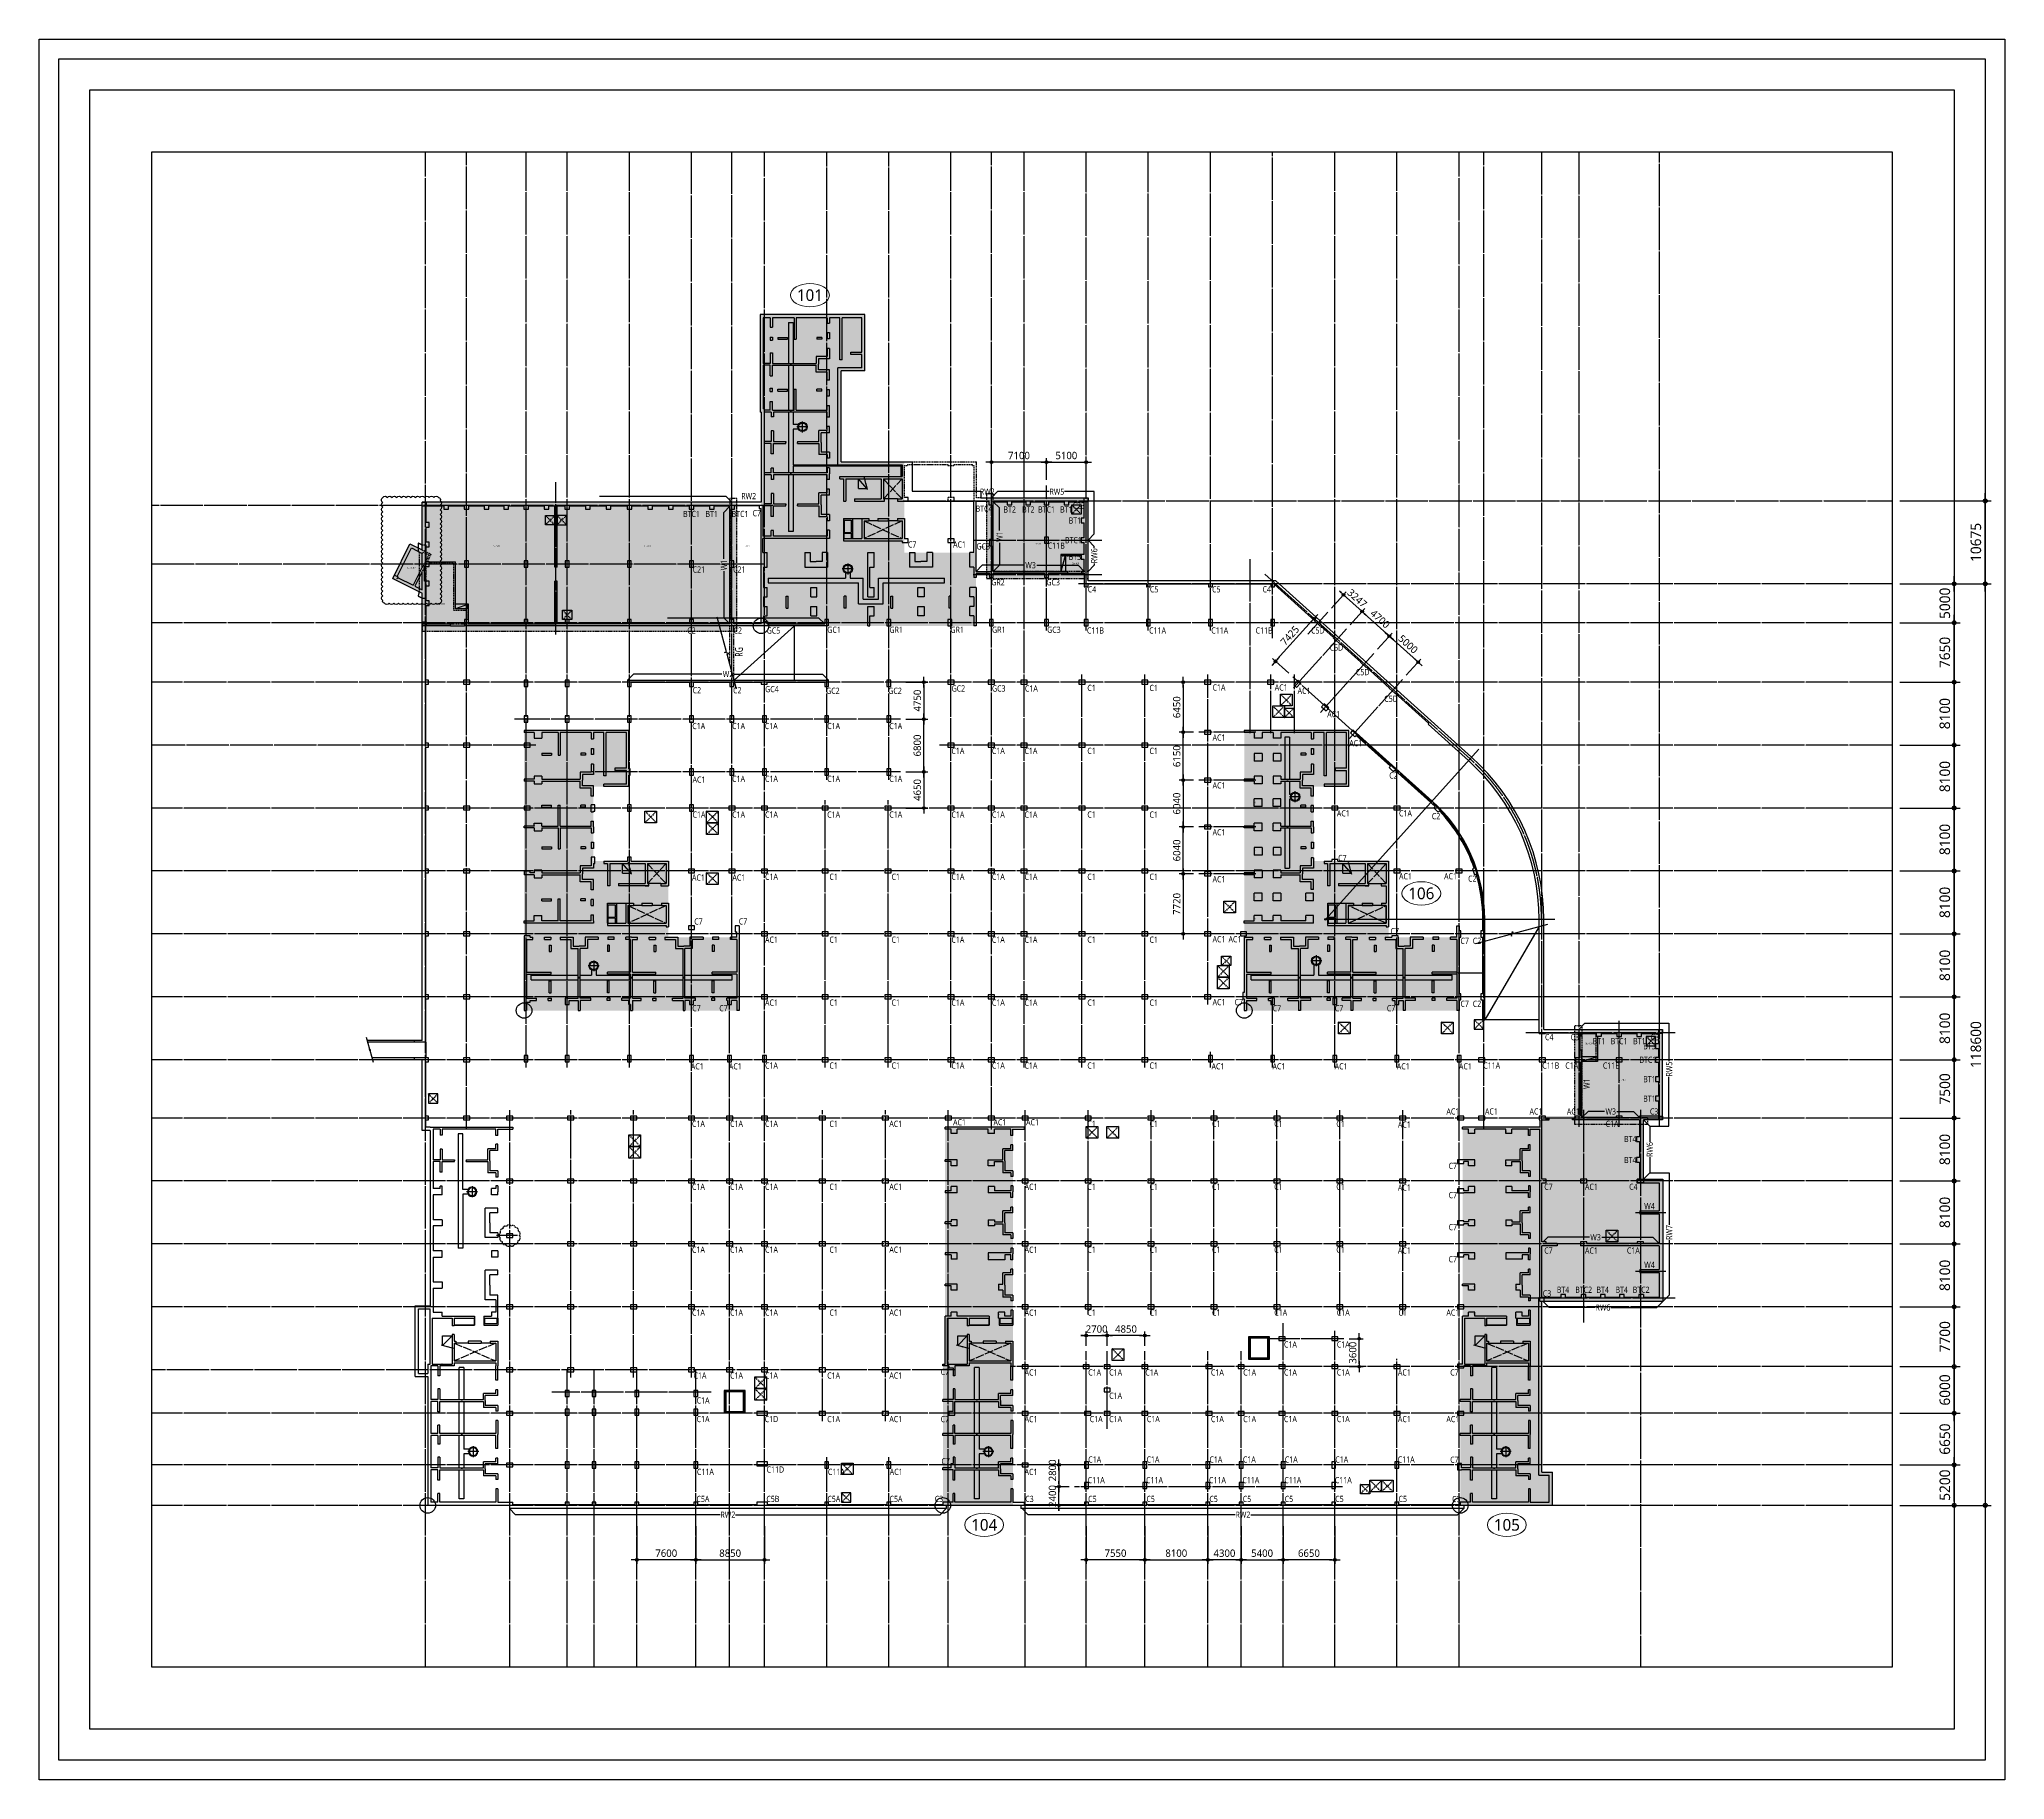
# Model space of a CAD drawing. Header units: millimetres. Extents: x 231380 to 990673, y -319231 to 132826.
# Drawn here: x 732193 to 985173, y -91174 to 132826 of the extents above; entities that cross this region are included whole.
import ezdxf
from ezdxf.enums import TextEntityAlignment as Align

# ---------------------------------------------------------------- set-up
doc = ezdxf.new("R2010")
doc.units = ezdxf.units.MM
doc.header["$LTSCALE"] = 91
for name, pattern in [('XS-지하주차장$0$CEN', [62, 60, -1, 0, -1]), ('XS-지하주차장$0$DDOT', [14, 12, -1, 0, -1]), ('XS-지하주차장$0$HID', [2.3, 1.5, -0.8])]:
    doc.linetypes.add(name, pattern=pattern)
doc.layers.get('Defpoints').update_dxf_attribs({"color": 145})
for name, color, linetype in [('252', 252, 'Continuous'), ('254', 254, 'Continuous'), ('CEN-P', 14, 'Continuous'), ('DIM', 7, 'Continuous'), ('LEADER', 7, 'Continuous'), ('NAME-C', 1, 'Continuous'), ('NAME-G', 3, 'Continuous'), ('NAME-W', 2, 'Continuous'), ('XS-지하주차장$0$252', 252, 'Continuous'), ('XS-지하주차장$0$C3', 145, 'Continuous'), ('XS-지하주차장$0$CEN-P', 14, 'XS-지하주차장$0$CEN'), ('XS-지하주차장$0$COL', 2, 'Continuous'), ('XS-지하주차장$0$EL4', 4, 'Continuous'), ('XS-지하주차장$0$EL7', 7, 'Continuous'), ('XS-지하주차장$0$FP-CORE', 8, 'Continuous'), ('XS-지하주차장$0$G', 4, 'XS-지하주차장$0$HID'), ('XS-지하주차장$0$LEADER', 7, 'Continuous'), ('XS-지하주차장$0$OPEN', 9, 'XS-지하주차장$0$DDOT'), ('XS-지하주차장$0$RAMP', 7, 'Continuous'), ('XS-지하주차장$0$STEEL', 9, 'Continuous'), ('XS-지하주차장$0$W1', 2, 'Continuous'), ('XS-지하주차장$0$W2', 9, 'Continuous'), ('XS-지하주차장$0$기초꺽임', 4, 'XS-지하주차장$0$HID'), ('XS-지하주차장$0$집수정', 21, 'Continuous'), ('XS-지하주차장$0$집수정-영구', 1, 'Continuous'), ('XS-지하주차장$0$집수정-우수', 6, 'Continuous'), ('XS-지하주차장$0$집수정-주동', 21, 'Continuous'), ('XS-지하주차장$0$트렌치-주동', 21, 'Continuous')]:
    doc.layers.add(name, color=color, linetype=linetype)
for name, color, linetype, plot in [('DEFPOINT', 144, 'Continuous', False), ('XS-지하주차장$0$0106', 3, 'XS-지하주차장$0$HID', False), ('XS-지하주차장$0$220126', 20, 'Continuous', False), ('XS-지하주차장$0$B-TEXT', 7, 'Continuous', False), ('XS-지하주차장$0$DEF', 181, 'XS-지하주차장$0$HID', False), ('XS-지하주차장$0$DEFPOINT', 144, 'Continuous', False), ('XS-지하주차장$0$POINT', 165, 'Continuous', False)]:
    doc.layers.add(name, color=color, linetype=linetype, plot=plot)
doc.layers.add('TEXT', color=3, linetype='Continuous', lineweight=9)
doc.styles.add('XS-지하주차장$0$맑은 고딕', font='malgun.ttf')
doc.styles.add('XS-지하주차장$0$맑은고딕', font='malgun.ttf')
doc.styles.add('맑은 고딕', font='malgun.ttf')
doc.styles.add('맑은고딕', font='malgun.ttf')
doc.dimstyles.new('DIM_350', dxfattribs={"dimscale": 350, "dimtxt": 2.7, "dimasz": 1, "dimexe": 1.5, "dimexo": 2, "dimgap": 1, "dimtad": 1, "dimdec": 0, "dimzin": 0, "dimdsep": 46, "dimtxsty": '맑은고딕', "dimblk1": 'DIMDOT', "dimblk2": 'DIMDOT', "dimsah": 1, "dimcen": 0.09, "dimdle": 2, "dimclrd": 7, "dimclre": 7, "dimclrt": 3, "dimadec": 0, "dimazin": 0, "dimtfac": 1, "dimtdec": 0, "dimtix": 1, "dimtmove": 2, "dimatfit": 3, "dimldrblk": 'DIMDOT', "dimfxl": 0, "dimtolj": 1, "dimtzin": 0, "dimarcsym": 0})
doc.dimstyles.new('DIM_500', dxfattribs={"dimscale": 500, "dimtxt": 2.7, "dimasz": 1, "dimexe": 1.5, "dimexo": 2, "dimgap": 1, "dimtad": 1, "dimdec": 0, "dimzin": 0, "dimdsep": 46, "dimtxsty": '맑은고딕', "dimblk1": 'DIMDOT', "dimblk2": 'DIMDOT', "dimsah": 1, "dimcen": 0.09, "dimdle": 2, "dimclrd": 7, "dimclre": 7, "dimclrt": 3, "dimadec": 0, "dimazin": 0, "dimtfac": 1, "dimtdec": 0, "dimtix": 1, "dimtmove": 2, "dimatfit": 3, "dimldrblk": 'DIMDOT', "dimfxl": 0, "dimtolj": 1, "dimtzin": 0, "dimarcsym": 0})

msp = doc.modelspace()

# ---------------------------------------------------------------- texts
at = {"layer": 'NAME-C', "style": '맑은고딕', "width": 0.7}
for s, p in [('BTC1', (816142.6, 71735.8)), ('BT1', (818742.6, 71735.8)), ('BTC1', (822392.6, 71735.8)), ('C7', (824542.6, 71835.8)), ('BTC4', (853792.6, 72410.8)), ('BT2', (857092.6, 72310.8)), ('BT2', (859492.6, 72310.8)), ('BTC1', (861842.6, 72310.8)), ('BT1', (864392.6, 72310.8)), ('BT1', (865492.6, 70885.8)), ('C23', (865992.6, 72810.8)), ('BTC1', (865292.6, 68360.8)), ('C7', (844547.6, 67810.8)), ('AC1', (850642.6, 67810.8)), ('GC3', (853692.6, 67560.8)), ('C11B', (863092.6, 67660.8)), ('BT3', (865492.6, 66210.8)), ('C21', (817092.6, 64585.8)), ('C21', (822292.6, 64585.8)), ('GR2', (855592.6, 62940.5)), ('GC3', (862692.6, 62940.5)), ('C4', (867692.6, 62035.8)), ('C5', (875692.6, 62035.8)), ('C5', (883692.6, 62035.8)), ('C4', (890192.6, 62035.8)), ('C2', (816142.6, 56735.8)), ('C2', (822092.6, 56735.8)), ('GC5', (826692.6, 56735.8)), ('GC1', (834492.6, 56835.8)), ('GR1', (842492.6, 56835.8)), ('GR1', (850342.6, 56835.8)), ('GR1', (855692.6, 56835.8)), ('GC3', (862792.6, 56835.8)), ('C11B', (868135, 56740.5)), ('C11A', (876135, 56740.5)), ('C11A', (884135, 56740.5)), ('C11B', (889850.3, 56740.5)), ('C5D', (896764.7, 56742.9)), ('C5D', (899163.2, 54542.6)), ('C5D', (902532.1, 51378.2)), ('C2', (816835.8, 49043.4)), ('C2', (822035.8, 49043.4)), ('GC4', (826492.6, 49197.5)), ('GC2', (834340.4, 48974.9)), ('GC2', (842340.4, 48974.9)), ('GC2', (850490.4, 49274.9)), ('GC3', (855690.4, 49274.9)), ('C1A', (859890.4, 49274.9)), ('C1', (867635.8, 49343.4)), ('C1', (875635.8, 49343.4)), ('C1A', (884042.6, 49402.9)), ('AC1', (892042.6, 49402.9)), ('AC1', (894987.4, 48980.6)), ('C5D', (906181, 47958.3)), ('AC1', (898792.4, 45958.3)), ('C1A', (817074.5, 44443.4)), ('C1A', (822205.1, 44443.4)), ('C1A', (826405.1, 44443.4)), ('C1A', (834435.8, 44443.4)), ('C1A', (842435.8, 44443.4)), ('AC1', (884042.6, 42952.9)), ('C1A', (850435.8, 41243.4)), ('C1A', (855635.8, 41243.4)), ('C1A', (859835.8, 41243.4)), ('C1', (867635.8, 41243.4)), ('C1', (875635.8, 41243.4)), ('AC1', (901643.7, 42245.5)), ('AC1', (817105.1, 37540.5)), ('C1A', (822205.1, 37643.4)), ('C1A', (826435.8, 37643.4)), ('C1A', (834435.8, 37643.4)), ('C1A', (842435.8, 37643.4)), ('C2', (906496.2, 38076.9)), ('AC1', (884042.6, 36802.9)), ('C1A', (817105.1, 33043.4)), ('C1A', (822205.1, 33043.4)), ('C1A', (826435.8, 33043.4)), ('C1A', (834435.8, 33043.4)), ('C1A', (842435.8, 33043.4)), ('C1A', (850435.8, 33043.4)), ('C1A', (855635.8, 33043.4)), ('C1A', (859835.8, 33043.4)), ('C1', (867635.8, 33043.4)), ('C1', (875635.8, 33043.4)), ('AC1', (900042.6, 33202.9)), ('C1A', (908042.6, 33202.9)), ('C2', (911977.9, 32836.8)), ('AC1', (884042.6, 30762.9)), ('C7', (899922.2, 27458.4)), ('AC1', (817035.8, 24940.5)), ('AC1', (822235.8, 24940.5)), ('C1A', (826435.8, 25043.4)), ('C1', (834435.8, 25043.4)), ('C1', (842435.8, 25043.4)), ('C1A', (850435.8, 25043.4)), ('C1A', (855635.8, 25043.4)), ('C1A', (859835.8, 25043.4)), ('C1', (867635.8, 25043.4)), ('C1', (875635.8, 25043.4)), ('AC1', (908042.6, 25102.9)), ('AC1', (913842.6, 25102.9)), ('AC1', (884042.6, 24722.9)), ('C2', (916645.7, 24790.9)), ('C7', (817042.6, 19290.8)), ('C7', (822772.6, 19290.8)), ('C7', (906669.7, 18043.3)), ('AC1', (826435.8, 16943.4)), ('C1', (834435.8, 16943.4)), ('C1', (842435.8, 16943.4)), ('C1A', (850435.8, 16943.4)), ('C1A', (855635.8, 16943.4)), ('C1A', (859835.8, 16943.4)), ('C1', (867635.8, 16943.4)), ('C1', (875635.8, 16943.4)), ('AC1', (884042.6, 17002.9)), ('AC1', (886092.6, 17002.9)), ('C7', (915665.8, 16793.4)), ('C2', (917247.6, 16793.4)), ('C7', (816785.8, 8118.4)), ('C7', (820264.3, 8118.4)), ('AC1', (826435.8, 8843.4)), ('C1', (834435.8, 8843.4)), ('C1', (842435.8, 8843.4)), ('C1A', (850435.8, 8843.4)), ('C1A', (855635.8, 8843.4)), ('C1A', (859835.8, 8843.4)), ('C1', (867635.8, 8843.4)), ('C1', (875635.8, 8843.4)), ('AC1', (884042.6, 8902.9)), ('C7', (886592.6, 8899.8)), ('C7', (891492.6, 8110.8)), ('C7', (899492.6, 8110.8)), ('C7', (906192.6, 8110.8)), ('C7', (915665.8, 8693.4)), ('C2', (917247.6, 8693.4)), ('C4', (926547.6, 4399.8)), ('C3', (929847.6, 4399.8)), ('BT1', (932942.6, 3885.8)), ('BTC1', (935542.6, 3885.8)), ('BT1', (938142.6, 3885.8)), ('BT3', (939442.6, 3235.8)), ('C3', (940142.6, 4385.8)), ('AC1', (816885.8, 640.5)), ('AC1', (821785.8, 640.5)), ('C1A', (826435.8, 743.4)), ('C1', (834435.8, 743.4)), ('C1', (842435.8, 743.4)), ('C1A', (850435.8, 743.4)), ('C1A', (855635.8, 743.4)), ('C1A', (859835.8, 743.4)), ('C1', (867635.8, 743.4)), ('C1', (875635.8, 743.4)), ('AC1', (883907.1, 642.1)), ('AC1', (891757.1, 642.1)), ('AC1', (899757.1, 642.1)), ('AC1', (907757.1, 642.1)), ('AC1', (915757.1, 642.1)), ('C11A', (919140.8, 743.4)), ('C11B', (926740.8, 743.4)), ('C1A', (929447.6, 743.4)), ('C11B', (934542.6, 743.4)), ('BTC1', (939242.6, 1485.8)), ('BT1', (939442.6, -1014.2)), ('AC1', (914145.5, -5164.2)), ('AC1', (919106.2, -5164.2)), ('AC1', (924840.4, -5164.2)), ('AC1', (929647.6, -5164.2)), ('BT1', (939442.6, -3514.2)), ('C3', (940042.6, -5164.2)), ('C1A', (817035.8, -6756.6)), ('C1A', (821935.8, -6756.6)), ('C1A', (826435.8, -6756.6)), ('C1', (834435.8, -6756.6)), ('AC1', (842435.8, -6756.6)), ('AC1', (850642.6, -6564.2)), ('AC1', (855842.6, -6564.2)), ('AC1', (860042.6, -6564.2)), ('C1', (867635.8, -6756.6)), ('C1', (875635.8, -6756.6)), ('C1', (883685.8, -6756.6)), ('C1', (891685.8, -6756.6)), ('C1', (899685.8, -6756.6)), ('AC1', (907901.8, -6857.9)), ('C1A', (934642.6, -6764.2)), ('BT4', (936977.6, -8714.2)), ('C7', (914142.6, -12179.2)), ('BT4', (936977.6, -11419.1)), ('C1A', (817035.8, -14856.6)), ('C1A', (821935.8, -14856.6)), ('C1A', (826435.8, -14856.6)), ('C1', (834435.8, -14856.6)), ('AC1', (842435.8, -14856.6)), ('AC1', (859847.6, -14864.2)), ('C1', (867635.8, -14856.6)), ('C1', (875635.8, -14856.6)), ('C1', (883685.8, -14856.6)), ('C1', (891685.8, -14856.6)), ('C1', (899685.8, -14856.6)), ('AC1', (907901.8, -14957.9)), ('C7', (926447.6, -14864.2)), ('AC1', (931977.6, -14864.2)), ('C4', (937377.6, -14864.2)), ('C7', (914142.6, -15929.2)), ('C7', (914142.6, -20054.2)), ('C1A', (817035.8, -22956.6)), ('C1A', (821935.8, -22956.6)), ('C1A', (826435.8, -22956.6)), ('C1', (834435.8, -22956.6)), ('AC1', (842435.8, -22956.6)), ('AC1', (859847.6, -22964.2)), ('C1', (867635.8, -22956.6)), ('C1', (875635.8, -22956.6)), ('C1', (883685.8, -22956.6)), ('C1', (891685.8, -22956.6)), ('C1', (899685.8, -22956.6)), ('AC1', (907901.8, -23057.9)), ('C7', (926447.6, -23064.2)), ('AC1', (931977.6, -23064.2)), ('C1A', (937370.2, -23064.2)), ('C7', (914142.6, -24179.2)), ('BT4', (928327.6, -28114.2)), ('BTC2', (930977.6, -28114.2)), ('BT4', (933427.6, -28114.2)), ('BT4', (935877.6, -28114.2)), ('BTC2', (938377.6, -28114.2)), ('C3', (926254.3, -28587.5)), ('C1A', (817035.8, -31056.6)), ('C1A', (821935.8, -31056.6)), ('C1A', (826435.8, -31056.6)), ('C1', (834435.8, -31056.6)), ('AC1', (842435.8, -31056.6)), ('AC1', (859847.6, -31064.2)), ('C1', (867635.8, -31056.6)), ('C1', (875635.8, -31056.6)), ('C1', (883685.8, -31056.6)), ('C1A', (891985.8, -31056.6)), ('C1A', (900035.8, -31056.6)), ('C1', (907685.8, -31056.6)), ('AC1', (914142.6, -31056.6)), ('C1A', (893235.8, -35156.6)), ('C1A', (900035.8, -35156.6)), ('C1A', (817235.8, -39156.6)), ('C1A', (821935.8, -39156.6)), ('C1A', (826435.8, -39156.6)), ('C1A', (834435.8, -39156.6)), ('AC1', (842435.8, -39156.6)), ('C7', (848757.6, -38679.2)), ('AC1', (859847.6, -38764.2)), ('C1A', (868035.8, -38756.6)), ('C1A', (870735.8, -38756.6)), ('C1A', (875385.8, -38756.6)), ('C1A', (883835.8, -38756.6)), ('C1A', (887985.8, -38756.6)), ('C1A', (893235.8, -38756.6)), ('C1A', (900035.8, -38756.6)), ('AC1', (907901.8, -38756.6)), ('C7', (914342.6, -38756.6)), ('C1A', (817635.8, -42356.6)), ('C1A', (870735.8, -41756.6)), ('C1A', (817635.8, -44756.6)), ('C1D', (826435.8, -44756.6)), ('C1A', (834435.8, -44756.6)), ('AC1', (842435.8, -44756.6)), ('C7', (848757.6, -44764.2)), ('AC1', (859847.6, -44764.2)), ('C1A', (868235.8, -44756.6)), ('C1A', (870735.8, -44756.6)), ('C1A', (875585.8, -44756.6)), ('C1A', (883835.8, -44756.6)), ('C1A', (887985.8, -44756.6)), ('C1A', (893235.8, -44756.6)), ('C1A', (900035.8, -44756.6)), ('AC1', (907901.8, -44756.6)), ('AC1', (914142.6, -44756.6)), ('C7', (848857.6, -50179.2)), ('C1A', (868042.6, -49964.2)), ('C1A', (875542.6, -49964.2)), ('C1A', (883642.6, -49964.2)), ('C1A', (887942.6, -49964.2)), ('C1A', (893342.6, -49964.2)), ('C1A', (899842.6, -49964.2)), ('C11A', (908135.8, -49964.2)), ('C7', (914342.6, -49986.8)), ('C11A', (817935.8, -51556.6)), ('C11D', (826935.8, -51256.6)), ('C11A', (834785.8, -51556.6)), ('AC1', (842485.8, -51556.6)), ('AC1', (859847.6, -51564.2)), ('C11A', (868242.6, -52614.2)), ('C11A', (875742.6, -52614.2)), ('C11A', (883842.6, -52614.2)), ('C11A', (888142.6, -52614.2)), ('C11A', (893542.6, -52614.2)), ('C11A', (900042.6, -52614.2)), ('C5A', (817614.1, -55038.5)), ('C5B', (826614.1, -55038.5)), ('C5A', (834464.1, -55038.5)), ('C5A', (842464.1, -55038.5)), ('C3', (847992.6, -55038.5)), ('C3', (859647.6, -55038.5)), ('C5', (867742.6, -55038.5)), ('C5', (875242.6, -55038.5)), ('C5', (883342.6, -55038.5)), ('C5', (887642.6, -55038.5)), ('C5', (893042.6, -55038.5)), ('C5', (899542.6, -55038.5)), ('C5', (907692.6, -55038.5))]:
    msp.add_text(s, height=800, dxfattribs=at).set_placement(p, align=Align.MIDDLE)
at = {"layer": 'NAME-C', "color": 6, "style": '맑은고딕', "width": 0.7}
msp.add_text('C3', height=800, dxfattribs=at).set_placement((914592.6, -55048.5), align=Align.MIDDLE)
at = {"layer": 'NAME-G', "style": '맑은 고딕', "width": 0.7}
msp.add_text('RG', height=1000, rotation=90, dxfattribs=at).set_placement((822247.9, 53973.8), align=Align.MIDDLE_CENTER)
at = {"layer": 'NAME-W', "color": 6, "style": '맑은고딕', "width": 0.7}
for s, p in [('RW2', (823500.9, 74035.8)), ('RW2', (854212.9, 74610.8)), ('W3', (932512.6, -21364.2))]:
    msp.add_text(s, height=800, dxfattribs=at).set_placement(p, align=Align.MIDDLE_CENTER)
at = {"layer": 'NAME-W', "style": '맑은고딕', "width": 0.7}
for s, p in [('RW5', (863172.2, 74610.8)), ('W3', (859787.6, 65135.8)), ('W2', (820842.6, 51135.8)), ('W3', (934462.6, -5164.2)), ('W4', (939452.6, -17364.2)), ('W4', (939452.6, -24914.2)), ('RW6', (933462.6, -30414.2)), ('RW2', (820820.1, -57064.2)), ('RW2', (887120.1, -57064.2))]:
    msp.add_text(s, height=800, dxfattribs=at).set_placement(p, align=Align.MIDDLE_CENTER)
for s, p in [('W1', (855792.6, 68823.3)), ('RW6', (867979, 66348.3)), ('RW5', (941977.6, 287)), ('W1', (931347.6, -1594.2)), ('RW6', (939477.6, -10064.2)), ('RW7', (941977.6, -20739.2))]:
    msp.add_text(s, height=800, rotation=90, dxfattribs=at).set_placement(p, align=Align.MIDDLE_CENTER)
at = {"layer": 'NAME-W', "color": 6, "style": '맑은고딕', "width": 0.7}
msp.add_text('W1', height=800, rotation=90, dxfattribs=at).set_placement((820292.6, 65160.8), align=Align.MIDDLE_CENTER)
at = {"layer": 'TEXT', "extrusion": (2.94245e-18, 9.64033e-08, 1), "style": '맑은고딕'}
for s, p in [('101', (831383.9, 99895.8, 0)), ('106', (910080.8, 22900.8, 0)), ('104', (853818.9, -58374.2, 0)), ('105', (921093.9, -58374.2, 0))]:
    msp.add_text(s, height=1500, rotation=0, dxfattribs=at).set_placement(p, align=Align.MIDDLE_CENTER)
at = {"layer": 'XS-지하주차장$0$B-TEXT', "color": 0, "style": 'XS-지하주차장$0$맑은 고딕'}
msp.add_text('RG', height=150, rotation=90, dxfattribs=at).set_placement((821327, 53924.1), align=Align.MIDDLE_CENTER)
at = {"layer": 'XS-지하주차장$0$DEFPOINT', "color": 2, "style": 'XS-지하주차장$0$맑은고딕'}
for s, p in [('SL-500', (791043.1, 67608.1)), ('SL-500', (810433.3, 67608.1)), ('SL%%P0', (823287.2, 67608.1)), ('SL%%P0', (853573.9, 67501.9)), ('SL-500', (860788.3, 67914.1)), ('SL+2500', (780068.1, 64814.8)), ('SL+160', (865577.5, 65362)), ('SL+160', (783923.2, 60165.3)), ('SL+160', (931661.5, 3589.3)), ('SL-500', (935925, -1113))]:
    msp.add_text(s, height=200, dxfattribs=at).set_placement(p, align=Align.MIDDLE_CENTER)

# ---------------------------------------------------------------- blocks, each defined once
blk = doc.blocks.new('DIMDOT')
at = {"layer": 'DIM', "linetype": 'Continuous'}
blk.add_line((-2, 0), (2, 0), dxfattribs=at)
for radius in [0.5, 0.25]:
    blk.add_circle((0, 0), radius, dxfattribs=at)
blk = doc.blocks.new('*D336')
at = {"layer": 'Defpoints', "color": 0, "transparency": 16777216}
for p in [(843043, 50086), (843043, 45336), (846043, 45336)]:
    blk.add_point(p, dxfattribs=at)
at = {"layer": 'DIM', "color": 7, "lineweight": -2, "transparency": 16777216}
for p, q in [((843743, 50086), (846568, 50086)), ((846043, 49736), (846043, 45686)), ((843743, 45336), (846568, 45336))]:
    blk.add_line(p, q, dxfattribs=at)
at = {"layer": 'DIM', "color": 7, "lineweight": -2, "transparency": 16777216, "xscale": 350, "yscale": 350, "zscale": 350}
for p, rotation in [((846043, 50086), 90), ((846043, 45336), 270)]:
    blk.add_blockref('DIMDOT', p, dxfattribs=dict(at, rotation=rotation))
at = {"layer": 'DIM', "color": 3, "transparency": 16777216, "insert": (845204, 47711), "char_height": 945, "attachment_point": 5, "rotation": 90, "style": '맑은고딕'}
blk.add_mtext('\\A1;4750', dxfattribs=at)
blk = doc.blocks.new('*D337')
at = {"layer": 'Defpoints', "color": 0, "transparency": 16777216}
for p in [(843043, 45336), (846043, 45336), (843043, 38536)]:
    blk.add_point(p, dxfattribs=at)
at = {"layer": 'DIM', "color": 7, "lineweight": -2, "transparency": 16777216}
for p, q in [((843743, 45336), (846568, 45336)), ((846043, 38886), (846043, 44986)), ((843743, 38536), (846568, 38536))]:
    blk.add_line(p, q, dxfattribs=at)
at = {"layer": 'DIM', "color": 7, "lineweight": -2, "transparency": 16777216, "xscale": 350, "yscale": 350, "zscale": 350}
for p, rotation in [((846043, 45336), 90), ((846043, 38536), 270)]:
    blk.add_blockref('DIMDOT', p, dxfattribs=dict(at, rotation=rotation))
at = {"layer": 'DIM', "color": 3, "transparency": 16777216, "insert": (845204, 41936), "char_height": 945, "attachment_point": 5, "rotation": 90, "style": '맑은고딕'}
blk.add_mtext('\\A1;6800', dxfattribs=at)
blk = doc.blocks.new('*D338')
at = {"layer": 'Defpoints', "color": 0, "transparency": 16777216}
for p in [(843043, 38536), (843043, 33886), (846043, 33886)]:
    blk.add_point(p, dxfattribs=at)
at = {"layer": 'DIM', "color": 7, "lineweight": -2, "transparency": 16777216}
for p, q in [((843743, 38536), (846568, 38536)), ((846043, 38186), (846043, 34236)), ((843743, 33886), (846568, 33886))]:
    blk.add_line(p, q, dxfattribs=at)
at = {"layer": 'DIM', "color": 7, "lineweight": -2, "transparency": 16777216, "xscale": 350, "yscale": 350, "zscale": 350}
for p, rotation in [((846043, 38536), 90), ((846043, 33886), 270)]:
    blk.add_blockref('DIMDOT', p, dxfattribs=dict(at, rotation=rotation))
at = {"layer": 'DIM', "color": 3, "transparency": 16777216, "insert": (845204, 36211), "char_height": 945, "attachment_point": 5, "rotation": 90, "style": '맑은고딕'}
blk.add_mtext('\\A1;4650', dxfattribs=at)
blk = doc.blocks.new('*D339')
at = {"layer": 'Defpoints', "color": 0, "transparency": 16777216}
for p in [(866943, 78411), (861843, 75411), (866943, 75411)]:
    blk.add_point(p, dxfattribs=at)
at = {"layer": 'DIM', "color": 7, "lineweight": -2, "transparency": 16777216}
for p, q in [((861843, 76111), (861843, 78936)), ((866943, 76111), (866943, 78936)), ((862193, 78411), (866593, 78411))]:
    blk.add_line(p, q, dxfattribs=at)
at = {"layer": 'DIM', "color": 7, "lineweight": -2, "transparency": 16777216, "xscale": 350, "yscale": 350, "zscale": 350, "rotation": 180}
blk.add_blockref('DIMDOT', (861843, 78411), dxfattribs=at)
at = {"layer": 'DIM', "color": 7, "lineweight": -2, "transparency": 16777216, "xscale": 350, "yscale": 350, "zscale": 350}
blk.add_blockref('DIMDOT', (866943, 78411), dxfattribs=at)
at = {"layer": 'DIM', "color": 3, "transparency": 16777216, "insert": (864393, 79252), "char_height": 945, "attachment_point": 5, "style": '맑은고딕'}
blk.add_mtext('\\A1;5100', dxfattribs=at)
blk = doc.blocks.new('*D340')
at = {"layer": 'Defpoints', "color": 0, "transparency": 16777216}
for p in [(854743, 78411), (854743, 75411), (861843, 75411)]:
    blk.add_point(p, dxfattribs=at)
at = {"layer": 'DIM', "color": 7, "lineweight": -2, "transparency": 16777216}
for p, q in [((854743, 76111), (854743, 78936)), ((861843, 76111), (861843, 78936)), ((861493, 78411), (855093, 78411))]:
    blk.add_line(p, q, dxfattribs=at)
at = {"layer": 'DIM', "color": 7, "lineweight": -2, "transparency": 16777216, "xscale": 350, "yscale": 350, "zscale": 350}
for p, rotation in [((854743, 78411), 180.0000000066701), ((861843, 78411), 6.670104468753379e-09)]:
    blk.add_blockref('DIMDOT', p, dxfattribs=dict(at, rotation=rotation))
at = {"layer": 'DIM', "color": 3, "transparency": 16777216, "insert": (858293, 79252), "char_height": 945, "attachment_point": 5, "rotation": 0, "style": '맑은고딕'}
blk.add_mtext('\\A1;7100', dxfattribs=at)
blk = doc.blocks.new('*D341')
at = {"layer": 'Defpoints', "color": 0, "transparency": 16777216}
for p in [(809093, -57864), (816693, -57864), (809093, -62864)]:
    blk.add_point(p, dxfattribs=at)
at = {"layer": 'DIM', "color": 7, "lineweight": -2, "transparency": 16777216}
for p, q in [((809093, -58564), (809093, -63389)), ((816693, -58564), (816693, -63389)), ((816343, -62864), (809443, -62864))]:
    blk.add_line(p, q, dxfattribs=at)
at = {"layer": 'DIM', "color": 7, "lineweight": -2, "transparency": 16777216, "xscale": 350, "yscale": 350, "zscale": 350, "rotation": 180}
blk.add_blockref('DIMDOT', (809093, -62864), dxfattribs=at)
at = {"layer": 'DIM', "color": 7, "lineweight": -2, "transparency": 16777216, "xscale": 350, "yscale": 350, "zscale": 350}
blk.add_blockref('DIMDOT', (816693, -62864), dxfattribs=at)
at = {"layer": 'DIM', "color": 3, "transparency": 16777216, "insert": (812893, -62026), "char_height": 945, "attachment_point": 5, "style": '맑은고딕'}
blk.add_mtext('\\A1;7600', dxfattribs=at)
blk = doc.blocks.new('*D342')
at = {"layer": 'Defpoints', "color": 0, "transparency": 16777216}
for p in [(816693, -57864), (825543, -57864), (825543, -62864)]:
    blk.add_point(p, dxfattribs=at)
at = {"layer": 'DIM', "color": 7, "lineweight": -2, "transparency": 16777216}
for p, q in [((816693, -58564), (816693, -63389)), ((825543, -58564), (825543, -63389)), ((817043, -62864), (825193, -62864))]:
    blk.add_line(p, q, dxfattribs=at)
at = {"layer": 'DIM', "color": 7, "lineweight": -2, "transparency": 16777216, "xscale": 350, "yscale": 350, "zscale": 350, "rotation": 180}
blk.add_blockref('DIMDOT', (816693, -62864), dxfattribs=at)
at = {"layer": 'DIM', "color": 7, "lineweight": -2, "transparency": 16777216, "xscale": 350, "yscale": 350, "zscale": 350}
blk.add_blockref('DIMDOT', (825543, -62864), dxfattribs=at)
at = {"layer": 'DIM', "color": 3, "transparency": 16777216, "insert": (821118, -62026), "char_height": 945, "attachment_point": 5, "style": '맑은고딕'}
blk.add_mtext('\\A1;8850', dxfattribs=at)
blk = doc.blocks.new('*D343')
at = {"layer": 'Defpoints', "color": 0, "transparency": 16777216}
for p in [(874493, -57864), (882593, -57864), (882593, -62864)]:
    blk.add_point(p, dxfattribs=at)
at = {"layer": 'DIM', "color": 7, "lineweight": -2, "transparency": 16777216}
for p, q in [((874493, -58564), (874493, -63389)), ((882593, -58564), (882593, -63389)), ((874843, -62864), (882243, -62864))]:
    blk.add_line(p, q, dxfattribs=at)
at = {"layer": 'DIM', "color": 7, "lineweight": -2, "transparency": 16777216, "xscale": 350, "yscale": 350, "zscale": 350, "rotation": 180}
blk.add_blockref('DIMDOT', (874493, -62864), dxfattribs=at)
at = {"layer": 'DIM', "color": 7, "lineweight": -2, "transparency": 16777216, "xscale": 350, "yscale": 350, "zscale": 350}
blk.add_blockref('DIMDOT', (882593, -62864), dxfattribs=at)
at = {"layer": 'DIM', "color": 3, "transparency": 16777216, "insert": (878543, -62023), "char_height": 945, "attachment_point": 5, "style": '맑은고딕'}
blk.add_mtext('\\A1;8100', dxfattribs=at)
blk = doc.blocks.new('*D344')
at = {"layer": 'Defpoints', "color": 0, "transparency": 16777216}
for p in [(866943, -57864), (874493, -57864), (866943, -62864)]:
    blk.add_point(p, dxfattribs=at)
at = {"layer": 'DIM', "color": 7, "lineweight": -2, "transparency": 16777216}
for p, q in [((866943, -58564), (866943, -63389)), ((874493, -58564), (874493, -63389)), ((874143, -62864), (867293, -62864))]:
    blk.add_line(p, q, dxfattribs=at)
at = {"layer": 'DIM', "color": 7, "lineweight": -2, "transparency": 16777216, "xscale": 350, "yscale": 350, "zscale": 350}
for p, rotation in [((866943, -62864), 179.9999999933299), ((874493, -62864), 359.9999999933299)]:
    blk.add_blockref('DIMDOT', p, dxfattribs=dict(at, rotation=rotation))
at = {"layer": 'DIM', "color": 3, "transparency": 16777216, "insert": (870718, -62026), "char_height": 945, "attachment_point": 5, "rotation": 360, "style": '맑은고딕'}
blk.add_mtext('\\A1;7550', dxfattribs=at)
blk = doc.blocks.new('*D345')
at = {"layer": 'Defpoints', "color": 0, "transparency": 16777216}
for p in [(882593, -57864), (886893, -57864), (882593, -62864)]:
    blk.add_point(p, dxfattribs=at)
at = {"layer": 'DIM', "color": 7, "lineweight": -2, "transparency": 16777216}
for p, q in [((882593, -58564), (882593, -63389)), ((886893, -58564), (886893, -63389)), ((886543, -62864), (882943, -62864))]:
    blk.add_line(p, q, dxfattribs=at)
at = {"layer": 'DIM', "color": 7, "lineweight": -2, "transparency": 16777216, "xscale": 350, "yscale": 350, "zscale": 350, "rotation": 180}
blk.add_blockref('DIMDOT', (882593, -62864), dxfattribs=at)
at = {"layer": 'DIM', "color": 7, "lineweight": -2, "transparency": 16777216, "xscale": 350, "yscale": 350, "zscale": 350}
blk.add_blockref('DIMDOT', (886893, -62864), dxfattribs=at)
at = {"layer": 'DIM', "color": 3, "transparency": 16777216, "insert": (884743, -62026), "char_height": 945, "attachment_point": 5, "style": '맑은고딕'}
blk.add_mtext('\\A1;4300', dxfattribs=at)
blk = doc.blocks.new('*D346')
at = {"layer": 'Defpoints', "color": 0, "transparency": 16777216}
for p in [(886893, -57864), (892293, -57864), (892293, -62864)]:
    blk.add_point(p, dxfattribs=at)
at = {"layer": 'DIM', "color": 7, "lineweight": -2, "transparency": 16777216}
for p, q in [((886893, -58564), (886893, -63389)), ((892293, -58564), (892293, -63389)), ((887243, -62864), (891943, -62864))]:
    blk.add_line(p, q, dxfattribs=at)
at = {"layer": 'DIM', "color": 7, "lineweight": -2, "transparency": 16777216, "xscale": 350, "yscale": 350, "zscale": 350, "rotation": 180}
blk.add_blockref('DIMDOT', (886893, -62864), dxfattribs=at)
at = {"layer": 'DIM', "color": 7, "lineweight": -2, "transparency": 16777216, "xscale": 350, "yscale": 350, "zscale": 350}
blk.add_blockref('DIMDOT', (892293, -62864), dxfattribs=at)
at = {"layer": 'DIM', "color": 3, "transparency": 16777216, "insert": (889593, -62026), "char_height": 945, "attachment_point": 5, "style": '맑은고딕'}
blk.add_mtext('\\A1;5400', dxfattribs=at)
blk = doc.blocks.new('*D347')
at = {"layer": 'Defpoints', "color": 0, "transparency": 16777216}
for p in [(892293, -57864), (898943, -57864), (892293, -62864)]:
    blk.add_point(p, dxfattribs=at)
at = {"layer": 'DIM', "color": 7, "lineweight": -2, "transparency": 16777216}
for p, q in [((892293, -58564), (892293, -63389)), ((898943, -58564), (898943, -63389)), ((898593, -62864), (892643, -62864))]:
    blk.add_line(p, q, dxfattribs=at)
at = {"layer": 'DIM', "color": 7, "lineweight": -2, "transparency": 16777216, "xscale": 350, "yscale": 350, "zscale": 350, "rotation": 180}
blk.add_blockref('DIMDOT', (892293, -62864), dxfattribs=at)
at = {"layer": 'DIM', "color": 7, "lineweight": -2, "transparency": 16777216, "xscale": 350, "yscale": 350, "zscale": 350}
blk.add_blockref('DIMDOT', (898943, -62864), dxfattribs=at)
at = {"layer": 'DIM', "color": 3, "transparency": 16777216, "insert": (895618, -62026), "char_height": 945, "attachment_point": 5, "style": '맑은고딕'}
blk.add_mtext('\\A1;6650', dxfattribs=at)
blk = doc.blocks.new('*D348')
at = {"layer": 'Defpoints', "color": 0, "transparency": 16777216}
for p in [(881443, 37486), (879443, 31446), (881443, 31446)]:
    blk.add_point(p, dxfattribs=at)
at = {"layer": 'DIM', "color": 7, "lineweight": -2, "transparency": 16777216}
for p, q in [((880743, 37486), (878918, 37486)), ((879443, 37136), (879443, 31796)), ((880743, 31446), (878918, 31446))]:
    blk.add_line(p, q, dxfattribs=at)
at = {"layer": 'DIM', "color": 7, "lineweight": -2, "transparency": 16777216, "xscale": 350, "yscale": 350, "zscale": 350}
for p, rotation in [((879443, 37486), 90), ((879443, 31446), 270)]:
    blk.add_blockref('DIMDOT', p, dxfattribs=dict(at, rotation=rotation))
at = {"layer": 'DIM', "color": 3, "transparency": 16777216, "insert": (878604, 34466), "char_height": 945, "attachment_point": 5, "rotation": 90, "style": '맑은고딕'}
blk.add_mtext('\\A1;6040', dxfattribs=at)
blk = doc.blocks.new('*D349')
at = {"layer": 'Defpoints', "color": 0, "transparency": 16777216}
for p in [(879443, 31446), (881443, 31446), (881443, 25406)]:
    blk.add_point(p, dxfattribs=at)
at = {"layer": 'DIM', "color": 7, "lineweight": -2, "transparency": 16777216}
for p, q in [((880743, 31446), (878918, 31446)), ((879443, 25756), (879443, 31096)), ((880743, 25406), (878918, 25406))]:
    blk.add_line(p, q, dxfattribs=at)
at = {"layer": 'DIM', "color": 7, "lineweight": -2, "transparency": 16777216, "xscale": 350, "yscale": 350, "zscale": 350}
for p, rotation in [((879443, 31446), 90), ((879443, 25406), 270)]:
    blk.add_blockref('DIMDOT', p, dxfattribs=dict(at, rotation=rotation))
at = {"layer": 'DIM', "color": 3, "transparency": 16777216, "insert": (878604, 28426), "char_height": 945, "attachment_point": 5, "rotation": 90, "style": '맑은고딕'}
blk.add_mtext('\\A1;6040', dxfattribs=at)
blk = doc.blocks.new('*D350')
at = {"layer": 'Defpoints', "color": 0, "transparency": 16777216}
for p in [(879443, 43636), (881443, 43636), (881443, 37486)]:
    blk.add_point(p, dxfattribs=at)
at = {"layer": 'DIM', "color": 7, "lineweight": -2, "transparency": 16777216}
for p, q in [((880743, 43636), (878918, 43636)), ((879443, 37836), (879443, 43286)), ((880743, 37486), (878918, 37486))]:
    blk.add_line(p, q, dxfattribs=at)
at = {"layer": 'DIM', "color": 7, "lineweight": -2, "transparency": 16777216, "xscale": 350, "yscale": 350, "zscale": 350}
for p, rotation in [((879443, 43636), 90), ((879443, 37486), 270)]:
    blk.add_blockref('DIMDOT', p, dxfattribs=dict(at, rotation=rotation))
at = {"layer": 'DIM', "color": 3, "transparency": 16777216, "insert": (878602, 40561), "char_height": 945, "attachment_point": 5, "rotation": 90, "style": '맑은고딕'}
blk.add_mtext('\\A1;6150', dxfattribs=at)
blk = doc.blocks.new('*D351')
at = {"layer": 'Defpoints', "color": 0, "transparency": 16777216}
for p in [(881443, 50086), (879443, 43636), (881443, 43636)]:
    blk.add_point(p, dxfattribs=at)
at = {"layer": 'DIM', "color": 7, "lineweight": -2, "transparency": 16777216}
for p, q in [((880743, 50086), (878918, 50086)), ((879443, 49736), (879443, 43986)), ((880743, 43636), (878918, 43636))]:
    blk.add_line(p, q, dxfattribs=at)
at = {"layer": 'DIM', "color": 7, "lineweight": -2, "transparency": 16777216, "xscale": 350, "yscale": 350, "zscale": 350}
for p, rotation in [((879443, 50086), 90), ((879443, 43636), 270)]:
    blk.add_blockref('DIMDOT', p, dxfattribs=dict(at, rotation=rotation))
at = {"layer": 'DIM', "color": 3, "transparency": 16777216, "insert": (878604, 46861), "char_height": 945, "attachment_point": 5, "rotation": 90, "style": '맑은고딕'}
blk.add_mtext('\\A1;6450', dxfattribs=at)
blk = doc.blocks.new('*D352')
at = {"layer": 'Defpoints', "color": 0, "transparency": 16777216}
for p in [(881443, 25406), (879443, 17686), (881443, 17686)]:
    blk.add_point(p, dxfattribs=at)
at = {"layer": 'DIM', "color": 7, "lineweight": -2, "transparency": 16777216}
for p, q in [((880743, 25406), (878918, 25406)), ((879443, 25056), (879443, 18036)), ((880743, 17686), (878918, 17686))]:
    blk.add_line(p, q, dxfattribs=at)
at = {"layer": 'DIM', "color": 7, "lineweight": -2, "transparency": 16777216, "xscale": 350, "yscale": 350, "zscale": 350}
for p, rotation in [((879443, 25406), 90), ((879443, 17686), 270)]:
    blk.add_blockref('DIMDOT', p, dxfattribs=dict(at, rotation=rotation))
at = {"layer": 'DIM', "color": 3, "transparency": 16777216, "insert": (878604, 21546), "char_height": 945, "attachment_point": 5, "rotation": 90, "style": '맑은고딕'}
blk.add_mtext('\\A1;7720', dxfattribs=at)
blk = doc.blocks.new('*D353')
at = {"layer": 'Defpoints', "color": 0, "transparency": 16777216}
for p in [(900056, 61340), (898049, 59111), (900462, 56938)]:
    blk.add_point(p, dxfattribs=at)
at = {"layer": 'DIM', "color": 7, "lineweight": -2, "transparency": 16777216}
for p, q in [((898517, 59631), (900407, 61730)), ((899796, 61574), (899536, 61808)), ((902469, 59167), (900056, 61340)), ((900930, 57458), (902820, 59557)), ((902729, 58933), (902989, 58699))]:
    blk.add_line(p, q, dxfattribs=at)
at = {"layer": 'DIM', "color": 7, "lineweight": -2, "transparency": 16777216, "xscale": 350, "yscale": 350, "zscale": 350}
for p, rotation in [((900056, 61340), 318.0000000023787), ((902469, 59167), 138.0000000023787)]:
    blk.add_blockref('DIMDOT', p, dxfattribs=dict(at, rotation=rotation))
at = {"layer": 'DIM', "color": 3, "transparency": 16777216, "insert": (901823, 60877), "char_height": 945, "attachment_point": 5, "rotation": 318, "style": '맑은고딕'}
blk.add_mtext('\\A1;3247', dxfattribs=at)
blk = doc.blocks.new('*D354')
at = {"layer": 'Defpoints', "color": 0, "transparency": 16777216}
for p in [(900462, 56938), (905962, 56022), (903954, 53793)]:
    blk.add_point(p, dxfattribs=at)
at = {"layer": 'DIM', "color": 7, "lineweight": -2, "transparency": 16777216}
for p, q in [((900930, 57458), (902820, 59557)), ((902729, 58933), (905702, 56257)), ((904423, 54313), (906313, 56413))]:
    blk.add_line(p, q, dxfattribs=at)
at = {"layer": 'DIM', "color": 7, "lineweight": -2, "transparency": 16777216, "xscale": 350, "yscale": 350, "zscale": 350}
for p, rotation in [((902469, 59167), 138.0000000023787), ((905962, 56022), 318.0000000023787)]:
    blk.add_blockref('DIMDOT', p, dxfattribs=dict(at, rotation=rotation))
at = {"layer": 'DIM', "color": 3, "transparency": 16777216, "insert": (904776, 58218), "char_height": 945, "attachment_point": 5, "rotation": 318, "style": '맑은고딕'}
blk.add_mtext('\\A1;4700', dxfattribs=at)
blk = doc.blocks.new('*D355')
at = {"layer": 'Defpoints', "color": 0, "transparency": 16777216}
for p in [(905962, 56022), (903954, 53793), (907670, 50447)]:
    blk.add_point(p, dxfattribs=at)
at = {"layer": 'DIM', "color": 7, "lineweight": -2, "transparency": 16777216}
for p, q in [((904423, 54313), (906313, 56413)), ((909417, 52911), (906222, 55788)), ((908138, 50968), (910029, 53067))]:
    blk.add_line(p, q, dxfattribs=at)
at = {"layer": 'DIM', "color": 7, "lineweight": -2, "transparency": 16777216, "xscale": 350, "yscale": 350, "zscale": 350}
for p, rotation in [((905962, 56022), 138.0000000023787), ((909677, 52677), 318.0000000023787)]:
    blk.add_blockref('DIMDOT', p, dxfattribs=dict(at, rotation=rotation))
at = {"layer": 'DIM', "color": 3, "transparency": 16777216, "insert": (908380, 54973), "char_height": 945, "attachment_point": 5, "rotation": 318, "style": '맑은고딕'}
blk.add_mtext('\\A1;5000', dxfattribs=at)
blk = doc.blocks.new('*D356')
at = {"layer": 'Defpoints', "color": 0, "transparency": 16777216}
for p in [(869643, -34014), (866943, -36014), (869643, -36014)]:
    blk.add_point(p, dxfattribs=at)
at = {"layer": 'DIM', "color": 7, "lineweight": -2, "transparency": 16777216}
for p, q in [((866593, -34014), (866243, -34014)), ((866943, -35314), (866943, -33489)), ((866943, -34014), (869643, -34014)), ((869643, -35314), (869643, -33489)), ((869993, -34014), (870343, -34014))]:
    blk.add_line(p, q, dxfattribs=at)
at = {"layer": 'DIM', "color": 7, "lineweight": -2, "transparency": 16777216, "xscale": 350, "yscale": 350, "zscale": 350}
blk.add_blockref('DIMDOT', (866943, -34014), dxfattribs=at)
at = {"layer": 'DIM', "color": 7, "lineweight": -2, "transparency": 16777216, "xscale": 350, "yscale": 350, "zscale": 350, "rotation": 180}
blk.add_blockref('DIMDOT', (869643, -34014), dxfattribs=at)
at = {"layer": 'DIM', "color": 3, "transparency": 16777216, "insert": (868293, -33176), "char_height": 945, "attachment_point": 5, "style": '맑은고딕'}
blk.add_mtext('\\A1;2700', dxfattribs=at)
blk = doc.blocks.new('*D357')
at = {"layer": 'Defpoints', "color": 0, "transparency": 16777216}
for p in [(869643, -34014), (869643, -36014), (874493, -36014)]:
    blk.add_point(p, dxfattribs=at)
at = {"layer": 'DIM', "color": 7, "lineweight": -2, "transparency": 16777216}
for p, q in [((869643, -35314), (869643, -33489)), ((874143, -34014), (869993, -34014)), ((874493, -35314), (874493, -33489))]:
    blk.add_line(p, q, dxfattribs=at)
at = {"layer": 'DIM', "color": 7, "lineweight": -2, "transparency": 16777216, "xscale": 350, "yscale": 350, "zscale": 350}
for p, rotation in [((869643, -34014), 180.0000000066701), ((874493, -34014), 6.670104468753379e-09)]:
    blk.add_blockref('DIMDOT', p, dxfattribs=dict(at, rotation=rotation))
at = {"layer": 'DIM', "color": 3, "transparency": 16777216, "insert": (872068, -33176), "char_height": 945, "attachment_point": 5, "rotation": 0, "style": '맑은고딕'}
blk.add_mtext('\\A1;4850', dxfattribs=at)
blk = doc.blocks.new('*D358')
at = {"layer": 'Defpoints', "color": 0, "transparency": 16777216}
for p in [(900093, -34414), (902093, -34414), (900093, -38014)]:
    blk.add_point(p, dxfattribs=at)
at = {"layer": 'DIM', "color": 7, "lineweight": -2, "transparency": 16777216}
for p, q in [((900793, -34414), (902618, -34414)), ((902093, -37664), (902093, -34764)), ((900793, -38014), (902618, -38014))]:
    blk.add_line(p, q, dxfattribs=at)
at = {"layer": 'DIM', "color": 7, "lineweight": -2, "transparency": 16777216, "xscale": 350, "yscale": 350, "zscale": 350}
for p, rotation in [((902093, -34414), 90), ((902093, -38014), 270)]:
    blk.add_blockref('DIMDOT', p, dxfattribs=dict(at, rotation=rotation))
at = {"layer": 'DIM', "color": 3, "transparency": 16777216, "insert": (901254, -36214), "char_height": 945, "attachment_point": 5, "rotation": 90, "style": '맑은고딕'}
blk.add_mtext('\\A1;3600', dxfattribs=at)
blk = doc.blocks.new('*D359')
at = {"layer": 'Defpoints', "color": 0, "transparency": 16777216}
for p in [(898504, 56279), (891306, 52768), (893536, 50761)]:
    blk.add_point(p, dxfattribs=at)
at = {"layer": 'DIM', "color": 7, "lineweight": -2, "transparency": 16777216}
for p, q in [((897984, 56747), (895884, 58637)), ((896040, 58026), (891540, 53028)), ((893015, 51229), (890916, 53119))]:
    blk.add_line(p, q, dxfattribs=at)
at = {"layer": 'DIM', "color": 7, "lineweight": -2, "transparency": 16777216, "xscale": 350, "yscale": 350, "zscale": 350}
for p, rotation in [((896274, 58286), 48.00000000560143), ((891306, 52768), 228.0000000056014)]:
    blk.add_blockref('DIMDOT', p, dxfattribs=dict(at, rotation=rotation))
at = {"layer": 'DIM', "color": 3, "transparency": 16777216, "insert": (893167, 56088), "char_height": 945, "attachment_point": 5, "rotation": 48, "style": '맑은고딕'}
blk.add_mtext('\\A1;7425', dxfattribs=at)
blk = doc.blocks.new('*D360')
at = {"layer": 'Defpoints', "color": 0, "transparency": 16777216}
for p in [(970673, 62736), (970673, -55864), (982673, -55864)]:
    blk.add_point(p, dxfattribs=at)
at = {"layer": 'DIM', "color": 7, "lineweight": -2, "transparency": 16777216}
for p, q in [((971673, 62736), (983423, 62736)), ((982673, 62236), (982673, -55364)), ((971673, -55864), (983423, -55864))]:
    blk.add_line(p, q, dxfattribs=at)
at = {"layer": 'DIM', "color": 7, "lineweight": -2, "transparency": 16777216, "xscale": 500, "yscale": 500, "zscale": 500}
for p, rotation in [((982673, 62736), 90), ((982673, -55864), 270)]:
    blk.add_blockref('DIMDOT', p, dxfattribs=dict(at, rotation=rotation))
at = {"layer": 'DIM', "color": 3, "transparency": 16777216, "insert": (981471, 3436), "char_height": 1350, "attachment_point": 5, "rotation": 90, "style": '맑은고딕'}
blk.add_mtext('\\A1;118600', dxfattribs=at)
blk = doc.blocks.new('*D361')
at = {"layer": 'Defpoints', "color": 0, "transparency": 16777216}
for p in [(970673, -50664), (978673, -50664), (970673, -55864)]:
    blk.add_point(p, dxfattribs=at)
at = {"layer": 'DIM', "color": 7, "lineweight": -2, "transparency": 16777216}
for p, q in [((971673, -50664), (979423, -50664)), ((978673, -55364), (978673, -51164)), ((971673, -55864), (979423, -55864))]:
    blk.add_line(p, q, dxfattribs=at)
at = {"layer": 'DIM', "color": 7, "lineweight": -2, "transparency": 16777216, "xscale": 500, "yscale": 500, "zscale": 500}
for p, rotation in [((978673, -50664), 90), ((978673, -55864), 270)]:
    blk.add_blockref('DIMDOT', p, dxfattribs=dict(at, rotation=rotation))
at = {"layer": 'DIM', "color": 3, "transparency": 16777216, "insert": (977475, -53264), "char_height": 1350, "attachment_point": 5, "rotation": 90, "style": '맑은고딕'}
blk.add_mtext('\\A1;5200', dxfattribs=at)
blk = doc.blocks.new('*D362')
at = {"layer": 'Defpoints', "color": 0, "transparency": 16777216}
for p in [(970673, 73411), (982673, 73411), (970673, 62736)]:
    blk.add_point(p, dxfattribs=at)
at = {"layer": 'DIM', "color": 7, "lineweight": -2, "transparency": 16777216}
for p, q in [((971673, 73411), (983423, 73411)), ((982673, 63236), (982673, 72911)), ((971673, 62736), (983423, 62736))]:
    blk.add_line(p, q, dxfattribs=at)
at = {"layer": 'DIM', "color": 7, "lineweight": -2, "transparency": 16777216, "xscale": 500, "yscale": 500, "zscale": 500}
for p, rotation in [((982673, 73411), 90), ((982673, 62736), 270)]:
    blk.add_blockref('DIMDOT', p, dxfattribs=dict(at, rotation=rotation))
at = {"layer": 'DIM', "color": 3, "transparency": 16777216, "insert": (981471, 68073), "char_height": 1350, "attachment_point": 5, "rotation": 90, "style": '맑은고딕'}
blk.add_mtext('\\A1;10675', dxfattribs=at)
blk = doc.blocks.new('*D363')
at = {"layer": 'Defpoints', "color": 0, "transparency": 16777216}
for p in [(970673, -44014), (970673, -50664), (978673, -50664)]:
    blk.add_point(p, dxfattribs=at)
at = {"layer": 'DIM', "color": 7, "lineweight": -2, "transparency": 16777216}
for p, q in [((971673, -44014), (979423, -44014)), ((978673, -44514), (978673, -50164)), ((971673, -50664), (979423, -50664))]:
    blk.add_line(p, q, dxfattribs=at)
at = {"layer": 'DIM', "color": 7, "lineweight": -2, "transparency": 16777216, "xscale": 500, "yscale": 500, "zscale": 500}
for p, rotation in [((978673, -44014), 90), ((978673, -50664), 270)]:
    blk.add_blockref('DIMDOT', p, dxfattribs=dict(at, rotation=rotation))
at = {"layer": 'DIM', "color": 3, "transparency": 16777216, "insert": (977475, -47339), "char_height": 1350, "attachment_point": 5, "rotation": 90, "style": '맑은고딕'}
blk.add_mtext('\\A1;6650', dxfattribs=at)
blk = doc.blocks.new('*D364')
at = {"layer": 'Defpoints', "color": 0, "transparency": 16777216}
for p in [(970673, -38014), (978673, -38014), (970673, -44014)]:
    blk.add_point(p, dxfattribs=at)
at = {"layer": 'DIM', "color": 7, "lineweight": -2, "transparency": 16777216}
for p, q in [((971673, -38014), (979423, -38014)), ((978673, -43514), (978673, -38514)), ((971673, -44014), (979423, -44014))]:
    blk.add_line(p, q, dxfattribs=at)
at = {"layer": 'DIM', "color": 7, "lineweight": -2, "transparency": 16777216, "xscale": 500, "yscale": 500, "zscale": 500}
for p, rotation in [((978673, -38014), 90), ((978673, -44014), 270)]:
    blk.add_blockref('DIMDOT', p, dxfattribs=dict(at, rotation=rotation))
at = {"layer": 'DIM', "color": 3, "transparency": 16777216, "insert": (977475, -41014), "char_height": 1350, "attachment_point": 5, "rotation": 90, "style": '맑은고딕'}
blk.add_mtext('\\A1;6000', dxfattribs=at)
blk = doc.blocks.new('*D365')
at = {"layer": 'Defpoints', "color": 0, "transparency": 16777216}
for p in [(970673, -30314), (978673, -30314), (970673, -38014)]:
    blk.add_point(p, dxfattribs=at)
at = {"layer": 'DIM', "color": 7, "lineweight": -2, "transparency": 16777216}
for p, q in [((971673, -30314), (979423, -30314)), ((978673, -37514), (978673, -30814)), ((971673, -38014), (979423, -38014))]:
    blk.add_line(p, q, dxfattribs=at)
at = {"layer": 'DIM', "color": 7, "lineweight": -2, "transparency": 16777216, "xscale": 500, "yscale": 500, "zscale": 500}
for p, rotation in [((978673, -30314), 90), ((978673, -38014), 270)]:
    blk.add_blockref('DIMDOT', p, dxfattribs=dict(at, rotation=rotation))
at = {"layer": 'DIM', "color": 3, "transparency": 16777216, "insert": (977475, -34164), "char_height": 1350, "attachment_point": 5, "rotation": 90, "style": '맑은고딕'}
blk.add_mtext('\\A1;7700', dxfattribs=at)
blk = doc.blocks.new('*D366')
at = {"layer": 'Defpoints', "color": 0, "transparency": 16777216}
for p in [(970673, -22214), (978673, -22214), (970673, -30314)]:
    blk.add_point(p, dxfattribs=at)
at = {"layer": 'DIM', "color": 7, "lineweight": -2, "transparency": 16777216}
for p, q in [((971673, -22214), (979423, -22214)), ((978673, -29814), (978673, -22714)), ((971673, -30314), (979423, -30314))]:
    blk.add_line(p, q, dxfattribs=at)
at = {"layer": 'DIM', "color": 7, "lineweight": -2, "transparency": 16777216, "xscale": 500, "yscale": 500, "zscale": 500}
for p, rotation in [((978673, -22214), 90), ((978673, -30314), 270)]:
    blk.add_blockref('DIMDOT', p, dxfattribs=dict(at, rotation=rotation))
at = {"layer": 'DIM', "color": 3, "transparency": 16777216, "insert": (977471, -26264), "char_height": 1350, "attachment_point": 5, "rotation": 90, "style": '맑은고딕'}
blk.add_mtext('\\A1;8100', dxfattribs=at)
blk = doc.blocks.new('*D367')
at = {"layer": 'Defpoints', "color": 0, "transparency": 16777216}
for p in [(970673, -14114), (978673, -14114), (970673, -22214)]:
    blk.add_point(p, dxfattribs=at)
at = {"layer": 'DIM', "color": 7, "lineweight": -2, "transparency": 16777216}
for p, q in [((971673, -14114), (979423, -14114)), ((978673, -21714), (978673, -14614)), ((971673, -22214), (979423, -22214))]:
    blk.add_line(p, q, dxfattribs=at)
at = {"layer": 'DIM', "color": 7, "lineweight": -2, "transparency": 16777216, "xscale": 500, "yscale": 500, "zscale": 500}
for p, rotation in [((978673, -14114), 90), ((978673, -22214), 270)]:
    blk.add_blockref('DIMDOT', p, dxfattribs=dict(at, rotation=rotation))
at = {"layer": 'DIM', "color": 3, "transparency": 16777216, "insert": (977471, -18164), "char_height": 1350, "attachment_point": 5, "rotation": 90, "style": '맑은고딕'}
blk.add_mtext('\\A1;8100', dxfattribs=at)
blk = doc.blocks.new('*D368')
at = {"layer": 'Defpoints', "color": 0, "transparency": 16777216}
for p in [(970673, -6014), (978673, -6014), (970673, -14114)]:
    blk.add_point(p, dxfattribs=at)
at = {"layer": 'DIM', "color": 7, "lineweight": -2, "transparency": 16777216}
for p, q in [((971673, -6014), (979423, -6014)), ((978673, -13614), (978673, -6514)), ((971673, -14114), (979423, -14114))]:
    blk.add_line(p, q, dxfattribs=at)
at = {"layer": 'DIM', "color": 7, "lineweight": -2, "transparency": 16777216, "xscale": 500, "yscale": 500, "zscale": 500}
for p, rotation in [((978673, -6014), 90), ((978673, -14114), 270)]:
    blk.add_blockref('DIMDOT', p, dxfattribs=dict(at, rotation=rotation))
at = {"layer": 'DIM', "color": 3, "transparency": 16777216, "insert": (977471, -10064), "char_height": 1350, "attachment_point": 5, "rotation": 90, "style": '맑은고딕'}
blk.add_mtext('\\A1;8100', dxfattribs=at)
blk = doc.blocks.new('*D369')
at = {"layer": 'Defpoints', "color": 0, "transparency": 16777216}
for p in [(970673, 1486), (978673, 1486), (970673, -6014)]:
    blk.add_point(p, dxfattribs=at)
at = {"layer": 'DIM', "color": 7, "lineweight": -2, "transparency": 16777216}
for p, q in [((971673, 1486), (979423, 1486)), ((978673, -5514), (978673, 986)), ((971673, -6014), (979423, -6014))]:
    blk.add_line(p, q, dxfattribs=at)
at = {"layer": 'DIM', "color": 7, "lineweight": -2, "transparency": 16777216, "xscale": 500, "yscale": 500, "zscale": 500}
for p, rotation in [((978673, 1486), 90), ((978673, -6014), 270)]:
    blk.add_blockref('DIMDOT', p, dxfattribs=dict(at, rotation=rotation))
at = {"layer": 'DIM', "color": 3, "transparency": 16777216, "insert": (977475, -2264), "char_height": 1350, "attachment_point": 5, "rotation": 90, "style": '맑은고딕'}
blk.add_mtext('\\A1;7500', dxfattribs=at)
blk = doc.blocks.new('*D370')
at = {"layer": 'Defpoints', "color": 0, "transparency": 16777216}
for p in [(970673, 9586), (978673, 9586), (970673, 1486)]:
    blk.add_point(p, dxfattribs=at)
at = {"layer": 'DIM', "color": 7, "lineweight": -2, "transparency": 16777216}
for p, q in [((971673, 9586), (979423, 9586)), ((978673, 1986), (978673, 9086)), ((971673, 1486), (979423, 1486))]:
    blk.add_line(p, q, dxfattribs=at)
at = {"layer": 'DIM', "color": 7, "lineweight": -2, "transparency": 16777216, "xscale": 500, "yscale": 500, "zscale": 500}
for p, rotation in [((978673, 9586), 90), ((978673, 1486), 270)]:
    blk.add_blockref('DIMDOT', p, dxfattribs=dict(at, rotation=rotation))
at = {"layer": 'DIM', "color": 3, "transparency": 16777216, "insert": (977471, 5536), "char_height": 1350, "attachment_point": 5, "rotation": 90, "style": '맑은고딕'}
blk.add_mtext('\\A1;8100', dxfattribs=at)
blk = doc.blocks.new('*D371')
at = {"layer": 'Defpoints', "color": 0, "transparency": 16777216}
for p in [(970673, 17686), (978673, 17686), (970673, 9586)]:
    blk.add_point(p, dxfattribs=at)
at = {"layer": 'DIM', "color": 7, "lineweight": -2, "transparency": 16777216}
for p, q in [((971673, 17686), (979423, 17686)), ((978673, 10086), (978673, 17186)), ((971673, 9586), (979423, 9586))]:
    blk.add_line(p, q, dxfattribs=at)
at = {"layer": 'DIM', "color": 7, "lineweight": -2, "transparency": 16777216, "xscale": 500, "yscale": 500, "zscale": 500}
for p, rotation in [((978673, 17686), 90), ((978673, 9586), 270)]:
    blk.add_blockref('DIMDOT', p, dxfattribs=dict(at, rotation=rotation))
at = {"layer": 'DIM', "color": 3, "transparency": 16777216, "insert": (977471, 13636), "char_height": 1350, "attachment_point": 5, "rotation": 90, "style": '맑은고딕'}
blk.add_mtext('\\A1;8100', dxfattribs=at)
blk = doc.blocks.new('*D372')
at = {"layer": 'Defpoints', "color": 0, "transparency": 16777216}
for p in [(970673, 25786), (978673, 25786), (970673, 17686)]:
    blk.add_point(p, dxfattribs=at)
at = {"layer": 'DIM', "color": 7, "lineweight": -2, "transparency": 16777216}
for p, q in [((971673, 25786), (979423, 25786)), ((978673, 18186), (978673, 25286)), ((971673, 17686), (979423, 17686))]:
    blk.add_line(p, q, dxfattribs=at)
at = {"layer": 'DIM', "color": 7, "lineweight": -2, "transparency": 16777216, "xscale": 500, "yscale": 500, "zscale": 500}
for p, rotation in [((978673, 25786), 90), ((978673, 17686), 270)]:
    blk.add_blockref('DIMDOT', p, dxfattribs=dict(at, rotation=rotation))
at = {"layer": 'DIM', "color": 3, "transparency": 16777216, "insert": (977471, 21736), "char_height": 1350, "attachment_point": 5, "rotation": 90, "style": '맑은고딕'}
blk.add_mtext('\\A1;8100', dxfattribs=at)
blk = doc.blocks.new('*D373')
at = {"layer": 'Defpoints', "color": 0, "transparency": 16777216}
for p in [(970673, 33886), (978673, 33886), (970673, 25786)]:
    blk.add_point(p, dxfattribs=at)
at = {"layer": 'DIM', "color": 7, "lineweight": -2, "transparency": 16777216}
for p, q in [((971673, 33886), (979423, 33886)), ((978673, 26286), (978673, 33386)), ((971673, 25786), (979423, 25786))]:
    blk.add_line(p, q, dxfattribs=at)
at = {"layer": 'DIM', "color": 7, "lineweight": -2, "transparency": 16777216, "xscale": 500, "yscale": 500, "zscale": 500}
for p, rotation in [((978673, 33886), 90), ((978673, 25786), 270)]:
    blk.add_blockref('DIMDOT', p, dxfattribs=dict(at, rotation=rotation))
at = {"layer": 'DIM', "color": 3, "transparency": 16777216, "insert": (977471, 29836), "char_height": 1350, "attachment_point": 5, "rotation": 90, "style": '맑은고딕'}
blk.add_mtext('\\A1;8100', dxfattribs=at)
blk = doc.blocks.new('*D374')
at = {"layer": 'Defpoints', "color": 0, "transparency": 16777216}
for p in [(970673, 41986), (978673, 41986), (970673, 33886)]:
    blk.add_point(p, dxfattribs=at)
at = {"layer": 'DIM', "color": 7, "lineweight": -2, "transparency": 16777216}
for p, q in [((971673, 41986), (979423, 41986)), ((978673, 34386), (978673, 41486)), ((971673, 33886), (979423, 33886))]:
    blk.add_line(p, q, dxfattribs=at)
at = {"layer": 'DIM', "color": 7, "lineweight": -2, "transparency": 16777216, "xscale": 500, "yscale": 500, "zscale": 500}
for p, rotation in [((978673, 41986), 90), ((978673, 33886), 270)]:
    blk.add_blockref('DIMDOT', p, dxfattribs=dict(at, rotation=rotation))
at = {"layer": 'DIM', "color": 3, "transparency": 16777216, "insert": (977471, 37936), "char_height": 1350, "attachment_point": 5, "rotation": 90, "style": '맑은고딕'}
blk.add_mtext('\\A1;8100', dxfattribs=at)
blk = doc.blocks.new('*D375')
at = {"layer": 'Defpoints', "color": 0, "transparency": 16777216}
for p in [(970673, 50086), (978673, 50086), (970673, 41986)]:
    blk.add_point(p, dxfattribs=at)
at = {"layer": 'DIM', "color": 7, "lineweight": -2, "transparency": 16777216}
for p, q in [((971673, 50086), (979423, 50086)), ((978673, 42486), (978673, 49586)), ((971673, 41986), (979423, 41986))]:
    blk.add_line(p, q, dxfattribs=at)
at = {"layer": 'DIM', "color": 7, "lineweight": -2, "transparency": 16777216, "xscale": 500, "yscale": 500, "zscale": 500}
for p, rotation in [((978673, 50086), 90), ((978673, 41986), 270)]:
    blk.add_blockref('DIMDOT', p, dxfattribs=dict(at, rotation=rotation))
at = {"layer": 'DIM', "color": 3, "transparency": 16777216, "insert": (977471, 46036), "char_height": 1350, "attachment_point": 5, "rotation": 90, "style": '맑은고딕'}
blk.add_mtext('\\A1;8100', dxfattribs=at)
blk = doc.blocks.new('*D376')
at = {"layer": 'Defpoints', "color": 0, "transparency": 16777216}
for p in [(970673, 57736), (978673, 57736), (970673, 50086)]:
    blk.add_point(p, dxfattribs=at)
at = {"layer": 'DIM', "color": 7, "lineweight": -2, "transparency": 16777216}
for p, q in [((971673, 57736), (979423, 57736)), ((978673, 50586), (978673, 57236)), ((971673, 50086), (979423, 50086))]:
    blk.add_line(p, q, dxfattribs=at)
at = {"layer": 'DIM', "color": 7, "lineweight": -2, "transparency": 16777216, "xscale": 500, "yscale": 500, "zscale": 500}
for p, rotation in [((978673, 57736), 90), ((978673, 50086), 270)]:
    blk.add_blockref('DIMDOT', p, dxfattribs=dict(at, rotation=rotation))
at = {"layer": 'DIM', "color": 3, "transparency": 16777216, "insert": (977475, 53911), "char_height": 1350, "attachment_point": 5, "rotation": 90, "style": '맑은고딕'}
blk.add_mtext('\\A1;7650', dxfattribs=at)
blk = doc.blocks.new('*D377')
at = {"layer": 'Defpoints', "color": 0, "transparency": 16777216}
for p in [(970673, 62736), (970673, 57736), (978673, 57736)]:
    blk.add_point(p, dxfattribs=at)
at = {"layer": 'DIM', "color": 7, "lineweight": -2, "transparency": 16777216}
for p, q in [((971673, 62736), (979423, 62736)), ((978673, 62236), (978673, 58236)), ((971673, 57736), (979423, 57736))]:
    blk.add_line(p, q, dxfattribs=at)
at = {"layer": 'DIM', "color": 7, "lineweight": -2, "transparency": 16777216, "xscale": 500, "yscale": 500, "zscale": 500}
for p, rotation in [((978673, 62736), 90), ((978673, 57736), 270)]:
    blk.add_blockref('DIMDOT', p, dxfattribs=dict(at, rotation=rotation))
at = {"layer": 'DIM', "color": 3, "transparency": 16777216, "insert": (977475, 60236), "char_height": 1350, "attachment_point": 5, "rotation": 90, "style": '맑은고딕'}
blk.add_mtext('\\A1;5000', dxfattribs=at)
blk = doc.blocks.new('*D378')
at = {"layer": 'Defpoints', "color": 0, "transparency": 16777216}
for p in [(865443, -50664), (863443, -53464), (865443, -53464)]:
    blk.add_point(p, dxfattribs=at)
at = {"layer": 'DIM', "color": 7, "lineweight": -2, "transparency": 16777216}
for p, q in [((864743, -50664), (862918, -50664)), ((863443, -51014), (863443, -53114)), ((864743, -53464), (862918, -53464))]:
    blk.add_line(p, q, dxfattribs=at)
at = {"layer": 'DIM', "color": 7, "lineweight": -2, "transparency": 16777216, "xscale": 350, "yscale": 350, "zscale": 350}
for p, rotation in [((863443, -50664), 90), ((863443, -53464), 270)]:
    blk.add_blockref('DIMDOT', p, dxfattribs=dict(at, rotation=rotation))
at = {"layer": 'DIM', "color": 3, "transparency": 16777216, "insert": (862604, -51364), "char_height": 945, "attachment_point": 5, "rotation": 90, "style": '맑은고딕'}
blk.add_mtext('\\A1;2800', dxfattribs=at)
blk = doc.blocks.new('*D379')
at = {"layer": 'Defpoints', "color": 0, "transparency": 16777216}
for p in [(863443, -53464), (865443, -53464), (865443, -55864)]:
    blk.add_point(p, dxfattribs=at)
at = {"layer": 'DIM', "color": 7, "lineweight": -2, "transparency": 16777216}
for p, q in [((863443, -53114), (863443, -52764)), ((864743, -53464), (862918, -53464)), ((863443, -55864), (863443, -53464)), ((864743, -55864), (862918, -55864)), ((863443, -56214), (863443, -56564))]:
    blk.add_line(p, q, dxfattribs=at)
at = {"layer": 'DIM', "color": 7, "lineweight": -2, "transparency": 16777216, "xscale": 350, "yscale": 350, "zscale": 350}
for p, rotation in [((863443, -53464), 270), ((863443, -55864), 90)]:
    blk.add_blockref('DIMDOT', p, dxfattribs=dict(at, rotation=rotation))
at = {"layer": 'DIM', "color": 3, "transparency": 16777216, "insert": (862604, -54664), "char_height": 945, "attachment_point": 5, "rotation": 90, "style": '맑은고딕'}
blk.add_mtext('\\A1;2400', dxfattribs=at)
blk = doc.blocks.new('XS-지하주차장$0$집수정-주동')
at = {"layer": 'XS-지하주차장$0$집수정-주동'}
for p, q in [((707, 0), (-707, 0)), ((0, 707), (0, -707))]:
    blk.add_line(p, q, dxfattribs=at)
blk.add_circle((0, 0), 600, dxfattribs=at)
at = {"layer": 'XS-지하주차장$0$집수정-주동', "linetype": 'XS-지하주차장$0$HID'}
blk.add_circle((0, 0), 500, dxfattribs=at)
blk = doc.blocks.new('XS-지하주차장$0$B2-3')
at = {"layer": 'XS-지하주차장$0$DEFPOINT', "color": 1}
for p, q in [((30520, 1550), (30470, 1550)), ((30495, 1575), (30495, 1525))]:
    blk.add_line(p, q, dxfattribs=at)
at = {"layer": 'XS-지하주차장$0$EL7'}
for p, q in [((27795, 7755), (27795, 6565)), ((27795, 4900), (27795, 3330))]:
    blk.add_line(p, q, dxfattribs=at)
at = {"layer": 'XS-지하주차장$0$FP-CORE'}
for p, q in [((26850, 1617.5), (26850, 2850)), ((26850, 2850), (28114.9, 1617.5)), ((28114.9, 1617.5), (26850, 1617.5))]:
    blk.add_line(p, q, dxfattribs=at)
blk.add_lwpolyline([(28487.1, 3006.5), (28286.5, 2257.9), (28329.9, 2246.3), (28230.1, 2221.2), (28273.5, 2209.6), (28072.9, 1461)], dxfattribs=at)
at = {"layer": 'XS-지하주차장$0$OPEN'}
for p, q in [((27795, 3100), (30095, 8465)), ((27795, 8465), (30095, 3100))]:
    blk.add_line(p, q, dxfattribs=at)
at = {"layer": 'XS-지하주차장$0$STEEL'}
for p, q in [((24595, 5710), (25495, 5710)), ((24595, 5680), (25465, 5680)), ((25465, 3100), (25465, 5680)), ((25495, 3100), (25495, 5710))]:
    blk.add_line(p, q, dxfattribs=at)
at = {"layer": 'XS-지하주차장$0$W1'}
for p, q in [((0, 0), (0, 10655)), ((0, 10655), (250, 10655)), ((250, 8715), (250, 10655)), ((48290, 8715), (48290, 10655)), ((48580, 10655), (48290, 10655)), ((48690, 10205), (48690, -300)), ((1075, 8715), (250, 8715)), ((1075, 8465), (250, 8465)), ((250, 8465), (250, 1565)), ((1075, 8715), (1075, 8465)), ((3025, 8715), (2185, 8715)), ((2185, 8715), (2185, 8465)), ((2775, 8465), (2185, 8465)), ((2775, 8465), (2775, 7425)), ((3025, 8715), (3025, 7675)), ((4320, 7675), (3025, 7675)), ((4320, 7675), (5615, 7675)), ((5615, 8715), (6455, 8715)), ((5615, 8715), (5615, 7675)), ((5865, 8465), (6455, 8465)), ((5865, 8465), (5865, 7425)), ((6455, 8715), (6455, 8465)), ((7565, 8715), (8320, 8715)), ((7565, 8715), (7565, 8465)), ((7565, 8465), (7920, 8465)), ((7920, 8465), (7920, 7915)), ((8720, 7915), (7920, 7915)), ((8720, 8715), (8320, 8715)), ((8720, 8715), (8720, 7915)), ((11025, 8715), (10425, 8715)), ((10425, 8715), (10425, 7075)), ((11025, 8715), (11025, 7675)), ((12320, 7675), (11025, 7675)), ((12320, 7675), (13615, 7675)), ((13615, 8715), (14215, 8715)), ((13615, 8715), (13615, 7675)), ((14215, 8715), (14215, 7075)), ((15920, 8715), (16720, 8715)), ((15920, 8715), (15920, 7915)), ((15920, 7915), (16720, 7915)), ((16720, 8715), (16720, 7915)), ((19025, 8715), (18425, 8715)), ((18425, 8715), (18425, 7075)), ((19025, 8715), (19025, 7675)), ((20320, 7675), (19025, 7675)), ((20320, 7675), (21615, 7675)), ((24595, 8715), (21615, 8715)), ((21615, 8715), (21615, 7675)), ((22215, 8465), (23795, 8465)), ((22215, 8465), (22215, 7075)), ((23795, 8465), (23795, 7915)), ((23795, 7915), (24345, 7915)), ((24345, 6920), (24345, 7915)), ((24595, 6920), (24595, 8715)), ((27545, 8715), (30745, 8715)), ((27545, 7755), (27545, 8715)), ((27545, 7755), (27795, 7755)), ((27795, 8465), (30095, 8465)), ((27795, 7755), (27795, 8465)), ((30095, 3100), (30095, 8465)), ((30345, 3100), (30345, 8465)), ((30345, 8465), (30745, 8465)), ((32575, 8715), (30745, 8715)), ((32575, 8465), (30745, 8465)), ((32575, 8715), (32575, 8465)), ((34525, 8715), (33795, 8715)), ((33795, 8715), (33795, 8465)), ((34275, 8465), (33795, 8465)), ((34275, 8465), (34275, 6855)), ((34525, 8715), (34525, 7105)), ((35815, 8715), (36545, 8715)), ((35815, 8715), (35815, 7105)), ((36065, 8465), (36545, 8465)), ((36065, 8465), (36065, 6855)), ((36545, 8715), (36545, 8465)), ((37765, 8715), (39570, 8715)), ((37765, 8715), (37765, 8465)), ((37765, 8465), (39445, 8465)), ((39445, 8465), (39445, 1265)), ((41375, 8715), (39570, 8715)), ((39695, 8465), (39695, 1265)), ((41375, 8465), (39695, 8465)), ((41375, 8715), (41375, 8465)), ((43325, 8715), (42595, 8715)), ((42595, 8715), (42595, 8465)), ((43075, 8465), (42595, 8465)), ((43075, 8465), (43075, 6855)), ((43325, 8715), (43325, 7105)), ((44615, 8715), (45345, 8715)), ((44615, 8715), (44615, 7105)), ((44865, 8465), (45345, 8465)), ((44865, 8465), (44865, 6855)), ((45345, 8715), (45345, 8465)), ((46565, 8715), (48290, 8715)), ((46565, 8715), (46565, 8465)), ((46565, 8465), (48290, 8465)), ((48290, 8465), (48290, 1265)), ((4195, 7425), (2775, 7425)), ((4195, 4655), (4195, 7425)), ((4445, 4655), (4445, 7425)), ((4445, 7425), (5865, 7425)), ((14215, 7075), (10425, 7075)), ((22215, 7075), (18425, 7075)), ((24345, 6920), (24595, 6920)), ((24345, 1565), (24345, 5710)), ((24345, 5710), (24595, 5710)), ((24595, 3100), (24595, 5710)), ((27545, 6565), (27545, 4900)), ((27545, 6565), (27795, 6565)), ((27795, 4900), (27795, 6565)), ((35045, 6855), (34275, 6855)), ((35170, 7105), (34525, 7105)), ((35045, 1265), (35045, 6855)), ((35170, 7105), (35815, 7105)), ((35295, 1265), (35295, 6855)), ((35295, 6855), (36065, 6855)), ((43845, 6855), (43075, 6855)), ((43970, 7105), (43325, 7105)), ((43845, 1265), (43845, 6855)), ((43970, 7105), (44615, 7105)), ((44095, 1265), (44095, 6855)), ((44095, 6855), (44865, 6855)), ((4195, 4655), (4320, 4655)), ((4195, 1565), (4195, 3155)), ((4195, 3155), (4320, 3155)), ((4445, 4655), (4320, 4655)), ((4445, 3155), (4320, 3155)), ((4445, 1565), (4445, 3155)), ((24595, 3100), (25595, 3100)), ((24595, 250), (24595, 2850)), ((24595, 2850), (25595, 2850)), ((25595, 3100), (25595, 2850)), ((26705, 3100), (27545, 3100)), ((26705, 3100), (26705, 2850)), ((26705, 2850), (30495, 2850)), ((27545, 4900), (27795, 4900)), ((27545, 3330), (27795, 3330)), ((27545, 3100), (27545, 3330)), ((27795, 3100), (27795, 3330)), ((27795, 3100), (30095, 3100)), ((30345, 3100), (30745, 3100)), ((30495, 250), (30495, 2850)), ((30745, 3100), (30745, 1265)), ((250, 1565), (1040, 1565)), ((250, 1315), (250, 400)), ((250, 1315), (1040, 1315)), ((250, 400), (4195, 400)), ((1040, 1565), (1040, 1315)), ((2850, 1565), (4195, 1565)), ((2850, 1565), (2850, 1315)), ((2850, 1315), (4195, 1315)), ((4195, 1315), (4195, 400)), ((5790, 1565), (4445, 1565)), ((5790, 1315), (4445, 1315)), ((4445, 1315), (4445, 400)), ((4445, 400), (7920, 400)), ((5790, 1565), (5790, 1315)), ((8720, 1565), (7600, 1565)), ((7600, 1565), (7600, 1315)), ((7920, 1315), (7600, 1315)), ((7920, 1315), (7920, 400)), ((8720, 1565), (8720, 400)), ((8720, 400), (11920, 400)), ((11920, 1565), (11920, 400)), ((11920, 1565), (12720, 1565)), ((12720, 1565), (12720, 400)), ((12720, 400), (15920, 400)), ((16720, 1565), (15920, 1565)), ((15920, 1565), (15920, 400)), ((16720, 400), (16720, 1565)), ((16720, 400), (19920, 400)), ((19920, 1565), (20720, 1565)), ((19920, 400), (19920, 1565)), ((20720, 400), (20720, 1565)), ((20720, 400), (23795, 400)), ((23795, 400), (23795, 1565)), ((24345, 1565), (23795, 1565)), ((24595, 250), (30495, 250)), ((30745, 1265), (31990, 1265)), ((30745, 1015), (30745, 100)), ((30745, 1015), (31990, 1015)), ((30745, 100), (35045, 100)), ((31990, 1265), (31990, 1015)), ((33700, 1265), (35045, 1265)), ((33700, 1265), (33700, 1015)), ((33700, 1015), (35045, 1015)), ((35045, 1015), (35045, 100)), ((36640, 1265), (35295, 1265)), ((36640, 1015), (35295, 1015)), ((35295, 1015), (35295, 100)), ((35295, 100), (39445, 100)), ((36640, 1265), (36640, 1015)), ((39445, 1265), (38350, 1265)), ((38350, 1265), (38350, 1015)), ((39445, 1015), (38350, 1015)), ((39445, 1015), (39445, 100)), ((39695, 1265), (40790, 1265)), ((39695, 1015), (39695, 100)), ((39695, 1015), (40790, 1015)), ((39695, 100), (43845, 100)), ((40790, 1265), (40790, 1015)), ((42500, 1265), (43845, 1265)), ((42500, 1265), (42500, 1015)), ((42500, 1015), (43845, 1015)), ((43845, 1015), (43845, 100)), ((45440, 1265), (44095, 1265)), ((45440, 1015), (44095, 1015)), ((44095, 1015), (44095, 100)), ((44095, 100), (48290, 100)), ((45440, 1265), (45440, 1015)), ((48290, 1265), (47150, 1265)), ((47150, 1265), (47150, 1015)), ((48290, 1015), (47150, 1015)), ((48290, 1015), (48290, 100)), ((450, 0), (22995, 0)), ((22995, -1900), (22995, 0)), ((32095, -1900), (22995, -1900)), ((30495, 0), (23395, 0)), ((23395, -1500), (23395, 0)), ((31695, -1500), (23395, -1500)), ((30495, -300), (30495, 0)), ((30495, -300), (31695, -300)), ((31695, -1500), (31695, -300)), ((32095, -1900), (32095, -300)), ((32095, -300), (48690, -300))]:
    blk.add_line(p, q, dxfattribs=at)
at = {"layer": 'XS-지하주차장$0$W2'}
for p, q in [((24595, 8700), (25480, 8700)), ((24595, 8610), (25290, 8610)), ((25290, 7025), (25290, 8610)), ((25480, 6935), (25480, 8700)), ((24595, 7025), (25290, 7025)), ((24595, 6935), (25480, 6935))]:
    blk.add_line(p, q, dxfattribs=at)
at = {"layer": 'XS-지하주차장$0$트렌치-주동'}
for p, q in [((8020, 4205), (850, 4205)), ((850, 4205), (850, 3605)), ((850, 3605), (15595, 3605)), ((8020, 4885.4), (8020, 4205)), ((8620, 4885.4), (8620, 4205)), ((8620, 4205), (15595, 4205)), ((15595, 4205), (15595, 3605)), ((30945, 4360), (35045, 4360)), ((30945, 4360), (30945, 3760)), ((35045, 3760), (30945, 3760)), ((35295, 4360), (39445, 4360)), ((39445, 3760), (35295, 3760)), ((39695, 4360), (41470, 4360)), ((43845, 3760), (39695, 3760)), ((41470, 5040.4), (41470, 4360)), ((42070, 5040.4), (42070, 4360)), ((42070, 4360), (43845, 4360)), ((44095, 4360), (47840, 4360)), ((47840, 3760), (44095, 3760)), ((47840, 4360), (47840, 3760))]:
    blk.add_line(p, q, dxfattribs=at)
at = {"layer": 'XS-지하주차장$0$트렌치-주동', "linetype": 'XS-지하주차장$0$HID'}
for p, q in [((35045, 4085), (35295, 4085)), ((35045, 4035), (35295, 4035)), ((39445, 4085), (39695, 4085)), ((39445, 4035), (39695, 4035)), ((43845, 4085), (44095, 4085)), ((43845, 4035), (44095, 4035))]:
    blk.add_line(p, q, dxfattribs=at)
at = {"layer": 'XS-지하주차장$0$집수정-주동', "xscale": -1}
for p in [(8320, 5405), (41770, 5560)]:
    blk.add_blockref('XS-지하주차장$0$집수정-주동', p, dxfattribs=at)
at = {"layer": 'XS-지하주차장$0$DEFPOINT', "color": 1, "style": 'XS-지하주차장$0$맑은고딕', "width": 0.8}
blk.add_text('ST', height=50, dxfattribs=at).set_placement((24942.5, 7817.5), align=Align.MIDDLE_CENTER)
blk = doc.blocks.new('XS-지하주차장$0$B2-1')
at = {"layer": 'XS-지하주차장$0$EL7'}
for p, q in [((23735, 17670), (23735, 16000)), ((26535, 17675), (26535, 16485)), ((26535, 15165), (26535, 13975))]:
    blk.add_line(p, q, dxfattribs=at)
at = {"layer": 'XS-지하주차장$0$FP-CORE'}
for p, q in [((22368, 13755), (21135, 12680)), ((22368, 12680), (21135, 12680)), ((22368, 12680), (22368, 13755))]:
    blk.add_line(p, q, dxfattribs=at)
blk.add_lwpolyline([(20979, 13383), (21727, 13584), (21739, 13540), (21764, 13640), (21775, 13596), (22524, 13797)], dxfattribs=at)
at = {"layer": 'XS-지하주차장$0$OPEN'}
for p, q in [((23735, 18275), (21135, 15875)), ((23735, 15875), (21135, 18275)), ((26535, 13375), (28835, 18275)), ((26535, 18275), (28835, 13375))]:
    blk.add_line(p, q, dxfattribs=at)
at = {"layer": 'XS-지하주차장$0$STEEL'}
for p, q in [((26235, 11910), (26235, 13075)), ((26265, 11910), (26265, 13075)), ((26265, 11910), (26235, 11910))]:
    blk.add_line(p, q, dxfattribs=at)
at = {"layer": 'XS-지하주차장$0$W1'}
for p, q in [((33060, 27800), (28935, 27800)), ((30635, 27500), (28935, 27500)), ((30635, 27500), (30635, 27000)), ((32495, 27000), (30635, 27000)), ((32495, 27500), (32495, 27000)), ((32495, 27500), (33860, 27500)), ((33260, 27800), (33860, 27800)), ((33860, 27800), (33860, 27500)), ((35130, 27800), (35130, 27000)), ((35130, 27800), (40060, 27800)), ((36330, 27000), (35130, 27000)), ((36330, 27500), (37575, 27500)), ((36330, 27500), (36330, 27000)), ((37575, 27500), (37575, 27000)), ((38775, 27000), (37575, 27000)), ((38775, 27500), (38775, 27000)), ((38775, 27500), (40060, 27500)), ((40060, 27800), (40060, 27500)), ((37775, 24570), (36240, 24570)), ((36240, 24570), (36240, 24320)), ((37775, 24320), (36240, 24320)), ((37775, 24570), (37775, 24320)), ((30635, 22175), (30635, 21475)), ((30635, 22175), (32495, 22175)), ((30635, 21475), (31795, 21475)), ((31795, 21475), (31795, 20700)), ((31795, 19925), (31795, 20700)), ((32495, 22175), (32495, 19225)), ((18935, 19575), (22735, 19575)), ((18935, 10415), (18935, 19575)), ((19335, 18275), (20835, 18275)), ((19335, 10015), (19335, 18275)), ((20835, 10275), (20835, 18275)), ((21135, 15875), (21135, 18275)), ((21135, 18275), (23735, 18275)), ((23735, 17670), (23735, 18275)), ((24035, 17670), (24035, 18675)), ((26235, 18575), (28845, 18575)), ((26235, 17675), (26235, 18575)), ((26535, 18275), (28835, 18275)), ((26535, 17675), (26535, 18275)), ((28835, 13375), (28835, 18275)), ((29135, 10725), (29135, 18275)), ((30635, 19225), (30635, 19925)), ((30635, 19925), (31795, 19925)), ((30635, 19225), (32495, 19225)), ((21135, 15875), (23735, 15875)), ((21135, 11025), (21135, 15575)), ((21135, 15575), (23735, 15575)), ((23735, 17670), (24035, 17670)), ((23735, 15875), (23735, 16000)), ((24035, 16000), (23735, 16000)), ((23735, 12135), (23735, 15575)), ((24035, 12135), (24035, 16000)), ((24035, 15575), (24035, 16000)), ((26235, 17675), (26535, 17675)), ((26235, 15165), (26235, 16485)), ((26235, 16485), (26535, 16485)), ((26535, 15165), (26535, 16485)), ((37775, 17080), (36240, 17080)), ((36240, 16830), (36240, 17080)), ((37775, 16830), (36240, 16830)), ((37775, 16830), (37775, 17080)), ((7250, 13475), (0, 13475)), ((0, 13475), (0, 0)), ((400, 13075), (400, 10575)), ((4850, 13075), (400, 13075)), ((4850, 11685), (4850, 13075)), ((6850, 13075), (5150, 13075)), ((5150, 13075), (5150, 11685)), ((6850, 13075), (6850, 10015)), ((7250, 13475), (7250, 10415)), ((26235, 15165), (26535, 15165)), ((26235, 13075), (26235, 13975)), ((26235, 13975), (26535, 13975)), ((26235, 13075), (28835, 13075)), ((26535, 13375), (26535, 13975)), ((26535, 13375), (28835, 13375)), ((28835, 10725), (28835, 13075)), ((32495, 14660), (30635, 14660)), ((30635, 13860), (30635, 14660)), ((36330, 13860), (30635, 13860)), ((32495, 14110), (32495, 14660)), ((35130, 14110), (32495, 14110)), ((35130, 14110), (35130, 14660)), ((36330, 14660), (35130, 14660)), ((36330, 13860), (36330, 14660)), ((37575, 13860), (37575, 14660)), ((38775, 14660), (37575, 14660)), ((40060, 13860), (37575, 13860)), ((38775, 14110), (38775, 14660)), ((40060, 14110), (38775, 14110)), ((40060, 13860), (40060, 14110)), ((5840, 10575), (400, 10575)), ((5840, 10275), (400, 10275)), ((400, 10275), (400, 8925)), ((5150, 11685), (4850, 11685)), ((5840, 10575), (5840, 10275)), ((18935, 10415), (7250, 10415)), ((21135, 10275), (20835, 10275)), ((21135, 11025), (24035, 11025)), ((21135, 10275), (21135, 10725)), ((21135, 10725), (24035, 10725)), ((23735, 12135), (24035, 12135)), ((24035, 10725), (24035, 11025)), ((28835, 10725), (29135, 10725)), ((37775, 11090), (36240, 11090)), ((36240, 11090), (36240, 10840)), ((37775, 10840), (36240, 10840)), ((37775, 11090), (37775, 10840)), ((400, 8925), (1115, 8925)), ((400, 8625), (1115, 8625)), ((400, 8625), (400, 4630)), ((1115, 8625), (1115, 8925)), ((2325, 8625), (2325, 8925)), ((2325, 8925), (3125, 8925)), ((2325, 8625), (3125, 8625)), ((2930, 7925), (2930, 7295)), ((2930, 7925), (3180, 7925)), ((3125, 8925), (3125, 8625)), ((3180, 7925), (3180, 7295)), ((4345, 8925), (4345, 8625)), ((4345, 8925), (5675, 8925)), ((4345, 8625), (5375, 8625)), ((5375, 8625), (5375, 7205)), ((5675, 8925), (5675, 7505)), ((19335, 10015), (6850, 10015)), ((8455, 8925), (7125, 8925)), ((7125, 8925), (7125, 7505)), ((8455, 8625), (7425, 8625)), ((7425, 8625), (7425, 7205)), ((8455, 8925), (8455, 8625)), ((9620, 7925), (9620, 7295)), ((9870, 7925), (9620, 7925)), ((9675, 8925), (9675, 8625)), ((10475, 8925), (9675, 8925)), ((10475, 8625), (9675, 8625)), ((9870, 7925), (9870, 7295)), ((10475, 8625), (10475, 8925)), ((11685, 8625), (11685, 8925)), ((12440, 8925), (11685, 8925)), ((12290, 8625), (11685, 8625)), ((12290, 4630), (12290, 8625)), ((13205, 8925), (12440, 8925)), ((12540, 8625), (12540, 1705)), ((13205, 8625), (12540, 8625)), ((13205, 8925), (13205, 8625)), ((15215, 8925), (14425, 8925)), ((14425, 8925), (14425, 8625)), ((14915, 8625), (14425, 8625)), ((14915, 8625), (14915, 7575)), ((15215, 8925), (15215, 7875)), ((16460, 7875), (15215, 7875)), ((16460, 7875), (17705, 7875)), ((17705, 8925), (18495, 8925)), ((17705, 8925), (17705, 7875)), ((18005, 8625), (18495, 8625)), ((18005, 8625), (18005, 7575)), ((18495, 8925), (18495, 8625)), ((19715, 8925), (20480, 8925)), ((19715, 8925), (19715, 8625)), ((19715, 8625), (20355, 8625)), ((20355, 8625), (20355, 1705)), ((21245, 8925), (20480, 8925)), ((20605, 8625), (20605, 1705)), ((21245, 8625), (20605, 8625)), ((21245, 8925), (21245, 8625)), ((23255, 8925), (22465, 8925)), ((22465, 8925), (22465, 8625)), ((22955, 8625), (22465, 8625)), ((22955, 8625), (22955, 7575)), ((23255, 8925), (23255, 7875)), ((24500, 7875), (23255, 7875)), ((24500, 7875), (25745, 7875)), ((25745, 8925), (26535, 8925)), ((25745, 8925), (25745, 7875)), ((26045, 8625), (26535, 8625)), ((26045, 8625), (26045, 7575)), ((26535, 8925), (26535, 8625)), ((27755, 8925), (28535, 8925)), ((27755, 8925), (27755, 8625)), ((27755, 8625), (28535, 8625)), ((28535, 8925), (28835, 8925)), ((28535, 8625), (28535, 1705)), ((28835, 8925), (28835, 370)), ((30635, 8695), (30635, 7995)), ((30635, 8695), (32495, 8695)), ((30635, 7995), (31795, 7995)), ((31795, 7995), (31795, 7220)), ((32495, 5745), (32495, 8695)), ((2930, 7295), (3180, 7295)), ((5375, 7205), (6275, 7205)), ((5675, 7505), (6400, 7505)), ((6275, 1585), (6275, 7205)), ((7125, 7505), (6400, 7505)), ((6525, 1585), (6525, 7205)), ((7425, 7205), (6525, 7205)), ((9870, 7295), (9620, 7295)), ((16335, 7575), (14915, 7575)), ((16335, 4805), (16335, 7575)), ((16585, 4805), (16585, 7575)), ((16585, 7575), (18005, 7575)), ((24375, 7575), (22955, 7575)), ((24375, 4805), (24375, 7575)), ((24625, 4805), (24625, 7575)), ((24625, 7575), (26045, 7575)), ((30635, 5745), (30635, 6445)), ((30635, 6445), (31795, 6445)), ((30635, 5745), (32495, 5745)), ((31795, 6445), (31795, 7220)), ((35130, 6520), (35130, 7320)), ((36330, 7320), (35130, 7320)), ((36330, 6520), (35130, 6520)), ((36330, 6520), (36330, 7320)), ((37575, 6520), (37575, 7320)), ((38775, 7320), (37575, 7320)), ((38775, 6520), (37575, 6520)), ((38775, 6520), (38775, 7320)), ((400, 4630), (3180, 4630)), ((400, 4380), (3180, 4380)), ((400, 4380), (400, 1585)), ((2930, 2285), (2930, 3520)), ((2930, 3520), (3180, 3520)), ((3180, 4380), (3180, 4630)), ((3180, 2285), (3180, 3520)), ((12290, 4630), (9620, 4630)), ((9620, 4380), (9620, 4630)), ((12290, 4380), (9620, 4380)), ((9620, 2285), (9620, 3520)), ((9870, 3520), (9620, 3520)), ((9870, 2285), (9870, 3520)), ((12290, 1585), (12290, 4380)), ((16335, 4805), (16460, 4805)), ((16335, 1705), (16335, 3305)), ((16335, 3305), (16460, 3305)), ((16585, 4805), (16460, 4805)), ((16585, 3305), (16460, 3305)), ((16585, 1705), (16585, 3305)), ((24375, 4805), (24500, 4805)), ((24375, 1705), (24375, 3305)), ((24375, 3305), (24500, 3305)), ((24625, 4805), (24500, 4805)), ((24625, 3305), (24500, 3305)), ((24625, 1705), (24625, 3305)), ((37775, 3600), (36240, 3600)), ((36240, 3350), (36240, 3600)), ((37775, 3350), (36240, 3350)), ((37775, 3350), (37775, 3600)), ((0, 0), (12540, 0)), ((400, 1585), (1600, 1585)), ((400, 1285), (1600, 1285)), ((400, 1285), (400, 400)), ((400, 400), (6275, 400)), ((1600, 1285), (1600, 1585)), ((2910, 1585), (3310, 1585)), ((2910, 1285), (2910, 1585)), ((2910, 1285), (3310, 1285)), ((2930, 2285), (3180, 2285)), ((3310, 1285), (3310, 1585)), ((4920, 1585), (6275, 1585)), ((4920, 1285), (4920, 1585)), ((4920, 1285), (6275, 1285)), ((6275, 1285), (6275, 400)), ((7880, 1585), (6525, 1585)), ((7880, 1285), (6525, 1285)), ((6525, 1285), (6525, 400)), ((6525, 400), (12140, 400)), ((7880, 1285), (7880, 1585)), ((9890, 1585), (9490, 1585)), ((9490, 1285), (9490, 1585)), ((9890, 1285), (9490, 1285)), ((9870, 2285), (9620, 2285)), ((9890, 1285), (9890, 1585)), ((11200, 1285), (11200, 1585)), ((12290, 1585), (11200, 1585)), ((12290, 1285), (11200, 1285)), ((12140, 520), (12140, 400)), ((12140, 520), (12290, 520)), ((12290, 1285), (12290, 520)), ((12540, 1705), (13170, 1705)), ((12540, 1405), (12540, 520)), ((12540, 1405), (13170, 1405)), ((12540, 520), (16335, 520)), ((12540, 120), (12540, 0)), ((12540, 120), (24160, 120)), ((13170, 1705), (13170, 1405)), ((14980, 1705), (16335, 1705)), ((14980, 1705), (14980, 1405)), ((14980, 1405), (16335, 1405)), ((16335, 1405), (16335, 520)), ((17940, 1705), (16585, 1705)), ((17940, 1405), (16585, 1405)), ((16585, 1405), (16585, 520)), ((16585, 520), (20355, 520)), ((17940, 1705), (17940, 1405)), ((20355, 1705), (19750, 1705)), ((19750, 1705), (19750, 1405)), ((20355, 1405), (19750, 1405)), ((20355, 1405), (20355, 520)), ((20605, 1705), (21210, 1705)), ((20605, 1405), (20605, 520)), ((20605, 1405), (21210, 1405)), ((20605, 520), (24375, 520)), ((21210, 1705), (21210, 1405)), ((23020, 1705), (24375, 1705)), ((23020, 1705), (23020, 1405)), ((23020, 1405), (24375, 1405)), ((24375, 1405), (24375, 520)), ((25980, 1705), (24625, 1705)), ((25980, 1405), (24625, 1405)), ((24625, 1405), (24625, 370)), ((24625, 370), (28535, 370)), ((39810, 120), (24960, 120)), ((25980, 1705), (25980, 1405)), ((28535, 1705), (27790, 1705)), ((27790, 1705), (27790, 1405)), ((28535, 1405), (27790, 1405)), ((28535, 1405), (28535, 370)), ((30635, 370), (28835, 370)), ((32495, 920), (30635, 920)), ((30635, 370), (30635, 920)), ((32495, 420), (32495, 920)), ((32495, 420), (35130, 420)), ((35130, 420), (35130, 920)), ((36330, 920), (35130, 920)), ((36330, 420), (36330, 920)), ((36330, 420), (37575, 420)), ((38775, 920), (37575, 920)), ((37575, 420), (37575, 920)), ((38775, 420), (38775, 920)), ((38775, 420), (39560, 420))]:
    blk.add_line(p, q, dxfattribs=at)
for points in [[(36330, 20300), (35130, 20300), (35130, 21100), (36330, 21100)], [(38775, 20300), (37575, 20300), (37575, 21100), (38775, 21100)]]:
    blk.add_lwpolyline(points, close=True, dxfattribs=at)
at = {"layer": 'XS-지하주차장$0$W2'}
for p, q in [((26250, 11910), (28835, 11910)), ((26250, 10740), (26250, 11910)), ((26250, 10740), (28835, 10740)), ((26440, 11720), (28040, 11720)), ((26440, 10830), (26440, 11720)), ((26440, 10830), (28040, 10830)), ((28040, 10830), (28040, 11720)), ((28130, 11720), (28835, 11720)), ((28130, 10830), (28130, 11720)), ((28835, 10830), (28130, 10830))]:
    blk.add_line(p, q, dxfattribs=at)
at = {"layer": 'XS-지하주차장$0$트렌치-주동'}
for p, q in [((33930, 15260), (33930, 23720)), ((34530, 23720), (33930, 23720)), ((34530, 15860), (34530, 23720)), ((19485, 18125), (20835, 18125)), ((19485, 4250), (19485, 18125)), ((36630, 15260), (33930, 15260)), ((37230, 15860), (34530, 15860)), ((36630, 13260), (36630, 15260)), ((37230, 12660), (37230, 15860)), ((33930, 11578), (33930, 13260)), ((36630, 13260), (33930, 13260)), ((34530, 1020), (34530, 12660)), ((37230, 12660), (34530, 12660)), ((33250, 11578), (33930, 11578)), ((33250, 10978), (33930, 10978)), ((33930, 1020), (33930, 10978)), ((19335, 4250), (19335, 10015)), ((1000, 4250), (6275, 4250)), ((1000, 3650), (1000, 4250)), ((1000, 3650), (6275, 3650)), ((6525, 4250), (12290, 4250)), ((6525, 3650), (12290, 3650)), ((12540, 4250), (14150, 4250)), ((12540, 3650), (20355, 3650)), ((14150, 4930), (14150, 4250)), ((14750, 4930), (14750, 4250)), ((14750, 4250), (19335, 4250)), ((19485, 4250), (20355, 4250)), ((20605, 4250), (27935, 4250)), ((20605, 3650), (27935, 3650)), ((27935, 4250), (27935, 3650)), ((33930, 1020), (34530, 1020))]:
    blk.add_line(p, q, dxfattribs=at)
at = {"layer": 'XS-지하주차장$0$트렌치-주동', "linetype": 'XS-지하주차장$0$HID'}
for p, q in [((6275, 3975), (6525, 3975)), ((6275, 3925), (6525, 3925)), ((12290, 3975), (12540, 3975)), ((12290, 3925), (12540, 3925)), ((20355, 3975), (20605, 3975)), ((20355, 3925), (20605, 3925))]:
    blk.add_line(p, q, dxfattribs=at)
at = {"layer": 'XS-지하주차장$0$집수정-주동', "rotation": 90}
blk.add_blockref('XS-지하주차장$0$집수정-주동', (32730, 11278), dxfattribs=at)
at = {"layer": 'XS-지하주차장$0$집수정-주동'}
blk.add_blockref('XS-지하주차장$0$집수정-주동', (14450, 5450), dxfattribs=at)
blk = doc.blocks.new('XS-지하주차장$0$B2-2')
at = {"layer": 'XS-지하주차장$0$EL7'}
for p, q in [((19735, 17620), (19735, 16050)), ((22535, 17675), (22535, 16485)), ((22535, 15165), (22535, 14075))]:
    blk.add_line(p, q, dxfattribs=at)
at = {"layer": 'XS-지하주차장$0$FP-CORE'}
for p, q in [((18368, 13755), (17135, 12680)), ((18368, 12680), (17135, 12680)), ((18368, 12680), (18368, 13755))]:
    blk.add_line(p, q, dxfattribs=at)
blk.add_lwpolyline([(16979, 13383), (17727, 13584), (17739, 13540), (17764, 13640), (17775, 13596), (18524, 13797)], dxfattribs=at)
at = {"layer": 'XS-지하주차장$0$OPEN'}
for p, q in [((19735, 18275), (17135, 15875)), ((17135, 18275), (19735, 15875)), ((22535, 13375), (24835, 18275)), ((22535, 18275), (24835, 13375))]:
    blk.add_line(p, q, dxfattribs=at)
at = {"layer": 'XS-지하주차장$0$STEEL'}
for p, q in [((22235, 11910), (22235, 13075)), ((22265, 11910), (22265, 13075)), ((22265, 11910), (22235, 11910))]:
    blk.add_line(p, q, dxfattribs=at)
at = {"layer": 'XS-지하주차장$0$W1'}
for p, q in [((25145, 27680), (36060, 27680)), ((26635, 27380), (25945, 27380)), ((26635, 27380), (26635, 26565)), ((26935, 26565), (26635, 26565)), ((26935, 27380), (26935, 26565)), ((26935, 27380), (31130, 27380)), ((31130, 27380), (31130, 24200)), ((31380, 27380), (31380, 24200)), ((31380, 27380), (34475, 27380)), ((34475, 27380), (34475, 26080)), ((34775, 26080), (34475, 26080)), ((34775, 27380), (34775, 26700)), ((34775, 27380), (36060, 27380)), ((34775, 26200), (34775, 26080)), ((36060, 27680), (36060, 27380)), ((26935, 25055), (26635, 25055)), ((26635, 25055), (26635, 24255)), ((26635, 24255), (26935, 24255)), ((26635, 23035), (26935, 23035)), ((26635, 23035), (26635, 21355)), ((26935, 25055), (26935, 24255)), ((26935, 23035), (26935, 21655)), ((27635, 24450), (28465, 24450)), ((27635, 24450), (27635, 24200)), ((27635, 24200), (28465, 24200)), ((28465, 24450), (28465, 24200)), ((31380, 24200), (31130, 24200)), ((33775, 24450), (32240, 24450)), ((32240, 24450), (32240, 24200)), ((33775, 24200), (32240, 24200)), ((33775, 24450), (33775, 24200)), ((34475, 24570), (34475, 24170)), ((34775, 24570), (34475, 24570)), ((34775, 24170), (34475, 24170)), ((34775, 24570), (34775, 24170)), ((26635, 21355), (27795, 21355)), ((26935, 21655), (28095, 21655)), ((27795, 21355), (27795, 20580)), ((27795, 19805), (27795, 20580)), ((28095, 21655), (28095, 20705)), ((34475, 20705), (28095, 20705)), ((34475, 20455), (28095, 20455)), ((28095, 19505), (28095, 20455)), ((34475, 22060), (34475, 20705)), ((34775, 22060), (34475, 22060)), ((34475, 19100), (34475, 20455)), ((34775, 22060), (34775, 21800)), ((34775, 21300), (34775, 20705)), ((34775, 20705), (36060, 20705)), ((34775, 19100), (34775, 20455)), ((34775, 20455), (36060, 20455)), ((36060, 20455), (36060, 20705)), ((16835, 13800), (16835, 18575)), ((16835, 18575), (20035, 18575)), ((17135, 15875), (17135, 18275)), ((17135, 18275), (19735, 18275)), ((19735, 17620), (19735, 18275)), ((20035, 17620), (20035, 18575)), ((22235, 18575), (25285, 18575)), ((22235, 17675), (22235, 18575)), ((22535, 18275), (24835, 18275)), ((22535, 17675), (22535, 18275)), ((24835, 13375), (24835, 18275)), ((25135, 10725), (25135, 18275)), ((25135, 18275), (25285, 18275)), ((25285, 18275), (25285, 18575)), ((26635, 18125), (26635, 19805)), ((26635, 19805), (27795, 19805)), ((26635, 18125), (26935, 18125)), ((26935, 18125), (26935, 19505)), ((26935, 19505), (28095, 19505)), ((34775, 19100), (34475, 19100)), ((17135, 15875), (19735, 15875)), ((17135, 11025), (17135, 15575)), ((17135, 15575), (19735, 15575)), ((19735, 17620), (20035, 17620)), ((19735, 15875), (19735, 16050)), ((20035, 16050), (19735, 16050)), ((19735, 12135), (19735, 15575)), ((20035, 16050), (20035, 12135)), ((20035, 15575), (20035, 16050)), ((22235, 17675), (22535, 17675)), ((22235, 15165), (22235, 16485)), ((22235, 16485), (22535, 16485)), ((22535, 15165), (22535, 16485)), ((26635, 16905), (26935, 16905)), ((26635, 16105), (26635, 16905)), ((26935, 16105), (26635, 16105)), ((26935, 16105), (26935, 16905)), ((27635, 16960), (28465, 16960)), ((27635, 16710), (27635, 16960)), ((27635, 16710), (28465, 16710)), ((28465, 16710), (28465, 16960)), ((31130, 13965), (31130, 16960)), ((31380, 16960), (31130, 16960)), ((31380, 13965), (31380, 16960)), ((33775, 16960), (32240, 16960)), ((32240, 16710), (32240, 16960)), ((33775, 16710), (32240, 16710)), ((33775, 16710), (33775, 16960)), ((34475, 16590), (34475, 16990)), ((34775, 16990), (34475, 16990)), ((34775, 16590), (34475, 16590)), ((34775, 16590), (34775, 16990)), ((0, 13475), (0, 0)), ((4950, 13475), (0, 13475)), ((300, 13175), (300, 10575)), ((4850, 13175), (300, 13175)), ((4850, 13175), (4850, 11685)), ((6950, 13175), (5150, 13175)), ((5150, 13175), (5150, 11685)), ((7250, 13475), (5750, 13475)), ((6950, 13175), (6950, 10275)), ((7250, 13475), (7250, 10275)), ((16835, 10275), (16835, 13300)), ((22235, 15165), (22535, 15165)), ((22235, 13075), (22235, 14075)), ((22235, 14075), (22535, 14075)), ((22235, 13075), (24835, 13075)), ((22535, 13375), (22535, 14075)), ((22535, 13375), (24835, 13375)), ((24835, 10725), (24835, 13075)), ((26935, 14595), (26635, 14595)), ((26635, 13840), (26635, 14595)), ((26635, 13840), (26635, 13085)), ((26935, 13085), (26635, 13085)), ((26935, 13965), (26935, 14595)), ((31130, 13965), (26935, 13965)), ((31130, 13715), (26935, 13715)), ((26935, 13715), (26935, 13085)), ((31130, 13715), (31130, 10720)), ((34475, 13965), (31380, 13965)), ((34475, 13715), (31380, 13715)), ((31380, 13715), (31380, 10720)), ((34775, 15080), (34475, 15080)), ((34475, 13965), (34475, 15080)), ((34475, 13715), (34475, 12600)), ((34775, 13965), (34775, 15080)), ((34775, 13965), (36060, 13965)), ((34775, 13465), (34775, 12600)), ((35275, 13715), (36060, 13715)), ((36060, 13715), (36060, 13965)), ((5840, 10575), (300, 10575)), ((5840, 10275), (300, 10275)), ((300, 10275), (300, 8925)), ((4850, 11685), (5150, 11685)), ((5840, 10575), (5840, 10275)), ((7250, 10275), (6950, 10275)), ((16835, 10275), (17135, 10275)), ((17135, 11025), (20035, 11025)), ((17135, 10275), (17135, 10725)), ((17135, 10725), (20035, 10725)), ((19735, 12135), (20035, 12135)), ((20035, 11025), (20035, 10725)), ((24835, 10725), (25135, 10725)), ((26935, 11575), (26635, 11575)), ((26635, 11575), (26635, 10775)), ((26635, 10775), (26935, 10775)), ((26935, 11575), (26935, 10775)), ((27635, 10970), (28465, 10970)), ((27635, 10970), (27635, 10720)), ((27635, 10720), (28465, 10720)), ((28465, 10970), (28465, 10720)), ((31380, 10720), (31130, 10720)), ((33775, 10970), (32240, 10970)), ((32240, 10970), (32240, 10720)), ((33775, 10720), (32240, 10720)), ((33775, 10970), (33775, 10720)), ((34775, 12600), (34475, 12600)), ((34475, 11090), (34475, 10690)), ((34775, 11090), (34475, 11090)), ((34775, 10690), (34475, 10690)), ((34775, 11090), (34775, 10690)), ((300, 8925), (1115, 8925)), ((300, 8625), (1115, 8625)), ((300, 8625), (300, 4630)), ((1115, 8625), (1115, 8925)), ((2325, 8625), (2325, 8925)), ((2325, 8925), (3125, 8925)), ((2325, 8625), (3125, 8625)), ((2930, 7925), (2930, 7295)), ((2930, 7925), (3180, 7925)), ((3125, 8925), (3125, 8625)), ((3180, 7925), (3180, 7295)), ((4345, 8925), (4345, 8625)), ((4345, 8925), (5675, 8925)), ((4345, 8625), (5375, 8625)), ((5375, 8625), (5375, 7205)), ((5675, 8925), (5675, 7505)), ((8455, 8925), (7125, 8925)), ((7125, 8925), (7125, 7505)), ((8455, 8625), (7425, 8625)), ((7425, 8625), (7425, 7205)), ((8455, 8925), (8455, 8625)), ((10475, 8625), (9600, 8625)), ((9620, 7925), (9620, 7295)), ((9870, 7925), (9620, 7925)), ((9870, 7925), (9870, 7295)), ((10475, 8925), (10400, 8925)), ((10475, 8625), (10475, 8925)), ((11685, 8625), (11685, 8925)), ((12440, 8925), (11685, 8925)), ((12315, 8625), (11685, 8625)), ((12315, 4630), (12315, 8625)), ((12440, 8925), (13195, 8925)), ((12565, 4630), (12565, 8625)), ((12565, 8625), (13195, 8625)), ((13195, 8625), (13195, 8925)), ((14405, 8625), (14405, 8925)), ((14405, 8925), (15205, 8925)), ((14405, 8625), (15205, 8625)), ((15010, 7925), (15010, 7295)), ((15010, 7925), (15260, 7925)), ((15205, 8925), (15205, 8625)), ((15260, 7925), (15260, 7295)), ((16425, 8625), (17455, 8625)), ((17135, 8925), (17755, 8925)), ((17455, 8625), (17455, 7205)), ((17755, 8925), (17755, 7505)), ((20535, 8925), (19205, 8925)), ((19205, 8925), (19205, 7505)), ((20535, 8625), (19505, 8625)), ((19505, 8625), (19505, 7205)), ((20535, 8925), (20535, 8625)), ((21700, 7925), (21700, 7295)), ((21950, 7925), (21700, 7925)), ((21755, 8925), (21755, 8625)), ((22555, 8925), (21755, 8925)), ((22555, 8625), (21755, 8625)), ((21950, 7925), (21950, 7295)), ((22555, 8625), (22555, 8925)), ((23765, 8625), (23765, 8925)), ((24535, 8925), (23765, 8925)), ((24535, 8625), (23765, 8625)), ((24535, 8925), (24835, 8925)), ((24535, 8625), (24535, 4630)), ((24835, 8925), (24835, 0)), ((26635, 9555), (26935, 9555)), ((26635, 9555), (26635, 7875)), ((26635, 7875), (27795, 7875)), ((26935, 9555), (26935, 8175)), ((26935, 8175), (28095, 8175)), ((27795, 7875), (27795, 7100)), ((28095, 8175), (28095, 7225)), ((34475, 8580), (34475, 7225)), ((34775, 8580), (34475, 8580)), ((34775, 8580), (34775, 7225)), ((2930, 7295), (3180, 7295)), ((5375, 7205), (6275, 7205)), ((5675, 7505), (6400, 7505)), ((6275, 2285), (6275, 7205)), ((7125, 7505), (6400, 7505)), ((6525, 2285), (6525, 7205)), ((7425, 7205), (6525, 7205)), ((9870, 7295), (9620, 7295)), ((15010, 7295), (15260, 7295)), ((17455, 7205), (18355, 7205)), ((17755, 7505), (18480, 7505)), ((18355, 2285), (18355, 7205)), ((19205, 7505), (18480, 7505)), ((18605, 2285), (18605, 7205)), ((19505, 7205), (18605, 7205)), ((21950, 7295), (21700, 7295)), ((26635, 4645), (26635, 6325)), ((26635, 6325), (27795, 6325)), ((26935, 4645), (26935, 6025)), ((26935, 6025), (28095, 6025)), ((27795, 6325), (27795, 7100)), ((34475, 7225), (28095, 7225)), ((34475, 6975), (28095, 6975)), ((28095, 6025), (28095, 6975)), ((34475, 5620), (34475, 6975)), ((34775, 7225), (36060, 7225)), ((34775, 5800), (34775, 6975)), ((34775, 6975), (36060, 6975)), ((36060, 6975), (36060, 7225)), ((300, 4630), (3180, 4630)), ((300, 4380), (3180, 4380)), ((300, 4380), (300, 2285)), ((2930, 2285), (2930, 3520)), ((2930, 3520), (3180, 3520)), ((3180, 4380), (3180, 4630)), ((3180, 2285), (3180, 3520)), ((12315, 4630), (9620, 4630)), ((9620, 4380), (9620, 4630)), ((12315, 4380), (9620, 4380)), ((9620, 2285), (9620, 3520)), ((9870, 3520), (9620, 3520)), ((9870, 2285), (9870, 3520)), ((12315, 2285), (12315, 4380)), ((12565, 4630), (15260, 4630)), ((12565, 2285), (12565, 4380)), ((12565, 4380), (15260, 4380)), ((15010, 2285), (15010, 3520)), ((15010, 3520), (15260, 3520)), ((15260, 4380), (15260, 4630)), ((15260, 2285), (15260, 3520)), ((24535, 4630), (21700, 4630)), ((21700, 4380), (21700, 4630)), ((24535, 4380), (21700, 4380)), ((21700, 2285), (21700, 3520)), ((21950, 3520), (21700, 3520)), ((21950, 2285), (21950, 3520)), ((24535, 4380), (24535, 2285)), ((26635, 4645), (26935, 4645)), ((26635, 3425), (26935, 3425)), ((26635, 2625), (26635, 3425)), ((26935, 2625), (26635, 2625)), ((26935, 2625), (26935, 3425)), ((27635, 3480), (28465, 3480)), ((27635, 3230), (27635, 3480)), ((27635, 3230), (28465, 3230)), ((28465, 3230), (28465, 3480)), ((31130, 300), (31130, 3480)), ((31380, 3480), (31130, 3480)), ((31380, 300), (31380, 3480)), ((33775, 3480), (32240, 3480)), ((32240, 3230), (32240, 3480)), ((33775, 3230), (32240, 3230)), ((33775, 3230), (33775, 3480)), ((34475, 3110), (34475, 3510)), ((34775, 3510), (34475, 3510)), ((34775, 3110), (34475, 3110)), ((34775, 3110), (34775, 3510)), ((0, 0), (300, 0)), ((300, 2285), (1000, 2285)), ((300, 1285), (1000, 1285)), ((300, 1285), (300, 0)), ((1000, 1285), (1000, 2285)), ((2930, 2285), (3180, 2285)), ((5900, 2285), (6275, 2285)), ((5900, 2285), (5900, 1285)), ((5900, 1285), (6275, 1285)), ((6275, 1285), (6275, 0)), ((6525, 2285), (6900, 2285)), ((6525, 1285), (6525, 0)), ((6525, 1285), (6900, 1285)), ((6900, 1285), (6900, 2285)), ((9870, 2285), (9620, 2285)), ((11940, 1285), (11940, 2285)), ((12315, 2285), (11940, 2285)), ((12315, 1285), (11940, 1285)), ((12315, 1285), (12315, 0)), ((12565, 2285), (12940, 2285)), ((12565, 1285), (12940, 1285)), ((12565, 1285), (12565, 0)), ((12940, 1285), (12940, 2285)), ((15010, 2285), (15260, 2285)), ((17980, 2285), (18355, 2285)), ((17980, 2285), (17980, 1285)), ((17980, 1285), (18355, 1285)), ((18355, 1285), (18355, 800)), ((18605, 2285), (18980, 2285)), ((18605, 1285), (18605, 800)), ((18605, 1285), (18980, 1285)), ((18605, 800), (18605, 0)), ((18980, 1285), (18980, 2285)), ((21950, 2285), (21700, 2285)), ((23835, 1285), (23835, 2285)), ((24535, 2285), (23835, 2285)), ((24535, 1285), (23835, 1285)), ((24535, 0), (24535, 1285)), ((26935, 1115), (26635, 1115)), ((26635, 800), (26635, 1115)), ((26935, 300), (26935, 1115)), ((26935, 300), (31130, 300)), ((31380, 300), (34475, 300)), ((34775, 1600), (34475, 1600)), ((34475, 300), (34475, 1600)), ((34775, 800), (34775, 1600)), ((34975, 300), (36060, 300)), ((36060, 0), (36060, 300)), ((6275, 0), (6525, 0)), ((12565, 0), (12315, 0)), ((24835, 0), (24535, 0)), ((26635, 0), (36060, 0))]:
    blk.add_line(p, q, dxfattribs=at)
at = {"layer": 'XS-지하주차장$0$W2'}
for p, q in [((22250, 11910), (24835, 11910)), ((22250, 10740), (22250, 11910)), ((24835, 10740), (22250, 10740)), ((22440, 11720), (24040, 11720)), ((22440, 10830), (22440, 11720)), ((24040, 10830), (22440, 10830)), ((24040, 10830), (24040, 11720)), ((24130, 11720), (24835, 11720)), ((24130, 10830), (24130, 11720)), ((24835, 10830), (24130, 10830))]:
    blk.add_line(p, q, dxfattribs=at)
at = {"layer": 'XS-지하주차장$0$트렌치-주동'}
for p, q in [((31510, 20705), (31510, 26780)), ((32110, 26780), (31510, 26780)), ((32110, 20705), (32110, 26780)), ((31510, 13965), (31510, 20455)), ((32110, 13965), (32110, 20455)), ((31510, 9260), (31510, 13715)), ((32110, 7225), (32110, 13715)), ((30830, 9260), (31510, 9260)), ((30830, 8660), (31510, 8660)), ((31510, 7225), (31510, 8660)), ((31510, 900), (31510, 6975)), ((32110, 900), (32110, 6975)), ((32110, 900), (31510, 900))]:
    blk.add_line(p, q, dxfattribs=at)
at = {"layer": 'XS-지하주차장$0$트렌치-주동', "linetype": 'XS-지하주차장$0$HID'}
for p, q in [((31785, 20455), (31785, 20705)), ((31835, 20455), (31835, 20705)), ((31785, 13715), (31785, 13965)), ((31835, 13715), (31835, 13965)), ((31785, 6975), (31785, 7225)), ((31835, 6975), (31835, 7225))]:
    blk.add_line(p, q, dxfattribs=at)
at = {"layer": 'XS-지하주차장$0$집수정-주동', "rotation": 90}
blk.add_blockref('XS-지하주차장$0$집수정-주동', (30310, 8960), dxfattribs=at)
at = {"layer": 'XS-지하주차장$0$DEFPOINT', "color": 2, "style": 'XS-지하주차장$0$맑은고딕', "width": 0.8}
for p in [(650, 1385), (6400, 1385), (12440, 1385), (18480, 1385), (24185, 1385)]:
    blk.add_text('1000X1000', height=50, dxfattribs=at).set_placement(p, align=Align.MIDDLE_CENTER)
blk = doc.blocks.new('XS-지하주차장$0$B2-4')
at = {"layer": 'XS-지하주차장$0$EL7'}
for p, q in [((27795, 7755), (27795, 6565)), ((27795, 4900), (27795, 3330))]:
    blk.add_line(p, q, dxfattribs=at)
at = {"layer": 'XS-지하주차장$0$FP-CORE'}
for p, q in [((26850, 1617), (26850, 2850)), ((26850, 2850), (28115, 1617)), ((28115, 1617), (26850, 1617))]:
    blk.add_line(p, q, dxfattribs=at)
blk.add_lwpolyline([(28487, 3006), (28286, 2258), (28330, 2246), (28230, 2221), (28274, 2210), (28073, 1461)], dxfattribs=at)
at = {"layer": 'XS-지하주차장$0$OPEN'}
for p, q in [((27795, 3100), (30095, 8465)), ((27795, 8465), (30095, 3100))]:
    blk.add_line(p, q, dxfattribs=at)
at = {"layer": 'XS-지하주차장$0$STEEL'}
for p, q in [((24595, 5665), (25495, 5665)), ((24595, 5635), (25465, 5635)), ((25465, 3100), (25465, 5635)), ((25495, 3100), (25495, 5665))]:
    blk.add_line(p, q, dxfattribs=at)
at = {"layer": 'XS-지하주차장$0$W1'}
for p, q in [((250, 10205), (0, 10205)), ((0, 10205), (0, 0)), ((250, 8715), (250, 10205)), ((48290, 8715), (48290, 10205)), ((48580, 10205), (48290, 10205)), ((1075, 8715), (250, 8715)), ((1075, 8465), (250, 8465)), ((250, 8465), (250, 6350)), ((1075, 8715), (1075, 8465)), ((3025, 8715), (2295, 8715)), ((2295, 8715), (2295, 8465)), ((2775, 8465), (2295, 8465)), ((2775, 8465), (2775, 7425)), ((3025, 8715), (3025, 7675)), ((4320, 7675), (3025, 7675)), ((4320, 7675), (5615, 7675)), ((5615, 8715), (6345, 8715)), ((5615, 8715), (5615, 7675)), ((5865, 8465), (6345, 8465)), ((5865, 8465), (5865, 7425)), ((6345, 8715), (6345, 8465)), ((7565, 8715), (8320, 8715)), ((7565, 8715), (7565, 8465)), ((7565, 8465), (8195, 8465)), ((8195, 8465), (8195, 6350)), ((9075, 8715), (8320, 8715)), ((8445, 8465), (8445, 5550)), ((9075, 8465), (8445, 8465)), ((9075, 8715), (9075, 8465)), ((11025, 8715), (10295, 8715)), ((10295, 8715), (10295, 8465)), ((10775, 8465), (10295, 8465)), ((10775, 8465), (10775, 7425)), ((11025, 8715), (11025, 7675)), ((12320, 7675), (11025, 7675)), ((12320, 7675), (13615, 7675)), ((13615, 8715), (14345, 8715)), ((13615, 8715), (13615, 7675)), ((13865, 8465), (14345, 8465)), ((13865, 8465), (13865, 7425)), ((14345, 8715), (14345, 8465)), ((15565, 8715), (16320, 8715)), ((15565, 8715), (15565, 8465)), ((15565, 8465), (16195, 8465)), ((16195, 8465), (16195, 5550)), ((17075, 8715), (16320, 8715)), ((16445, 8465), (16445, 7675)), ((17075, 8465), (16445, 8465)), ((16445, 7675), (17075, 7675)), ((17075, 8715), (17075, 8465)), ((17075, 7675), (17075, 5550)), ((19025, 8715), (18295, 8715)), ((18295, 8715), (18295, 8465)), ((18775, 8465), (18295, 8465)), ((18775, 8465), (18775, 7425)), ((19025, 8715), (19025, 7675)), ((20320, 7675), (19025, 7675)), ((20320, 7675), (21615, 7675)), ((21615, 8715), (22345, 8715)), ((21615, 8715), (21615, 7675)), ((21865, 8465), (22345, 8465)), ((21865, 8465), (21865, 7425)), ((22345, 8715), (22345, 8465)), ((23565, 8715), (24595, 8715)), ((23565, 8715), (23565, 8465)), ((23565, 8465), (24345, 8465)), ((24345, 7675), (23795, 7675)), ((23795, 7675), (23795, 6875)), ((24345, 8465), (24345, 7675)), ((24595, 6875), (24595, 8715)), ((27545, 8715), (30745, 8715)), ((27545, 7755), (27545, 8715)), ((27545, 7755), (27795, 7755)), ((27795, 8465), (30095, 8465)), ((27795, 7755), (27795, 8465)), ((30095, 3100), (30095, 8465)), ((30345, 3100), (30345, 8465)), ((30345, 8465), (30745, 8465)), ((32575, 8715), (30745, 8715)), ((32575, 8465), (30745, 8465)), ((32575, 8715), (32575, 8465)), ((34525, 8715), (33795, 8715)), ((33795, 8715), (33795, 8465)), ((34275, 8465), (33795, 8465)), ((34275, 8465), (34275, 6855)), ((34525, 8715), (34525, 7105)), ((35815, 8715), (36545, 8715)), ((35815, 8715), (35815, 7105)), ((36065, 8465), (36545, 8465)), ((36065, 8465), (36065, 6855)), ((36545, 8715), (36545, 8465)), ((37765, 8715), (39570, 8715)), ((37765, 8715), (37765, 8465)), ((37765, 8465), (39445, 8465)), ((39445, 8465), (39445, 1265)), ((41375, 8715), (39570, 8715)), ((39695, 8465), (39695, 1265)), ((41375, 8465), (39695, 8465)), ((41375, 8715), (41375, 8465)), ((43325, 8715), (42595, 8715)), ((42595, 8715), (42595, 8465)), ((43075, 8465), (42595, 8465)), ((43075, 8465), (43075, 6855)), ((43325, 8715), (43325, 7105)), ((44615, 8715), (45345, 8715)), ((44615, 8715), (44615, 7105)), ((44865, 8465), (45345, 8465)), ((44865, 8465), (44865, 6855)), ((45345, 8715), (45345, 8465)), ((46565, 8715), (48290, 8715)), ((46565, 8715), (46565, 8465)), ((46565, 8465), (48290, 8465)), ((48290, 8465), (48290, 1265)), ((48690, 9755), (48690, 150)), ((800, 6350), (250, 6350)), ((250, 5550), (250, 1565)), ((800, 5550), (250, 5550)), ((800, 6350), (800, 5550)), ((4195, 7425), (2775, 7425)), ((4195, 5550), (4195, 7425)), ((4995, 5550), (4195, 5550)), ((4445, 7425), (5865, 7425)), ((4445, 6350), (4445, 7425)), ((4995, 6350), (4445, 6350)), ((4995, 6350), (4995, 5550)), ((7645, 6350), (8195, 6350)), ((7645, 6350), (7645, 5550)), ((7645, 5550), (8445, 5550)), ((12195, 7425), (10775, 7425)), ((11920, 6350), (12195, 6350)), ((11920, 5550), (11920, 6350)), ((11920, 5550), (12720, 5550)), ((12195, 6350), (12195, 7425)), ((12445, 6350), (12445, 7425)), ((12445, 7425), (13865, 7425)), ((12445, 6350), (12720, 6350)), ((12720, 6350), (12720, 5550)), ((16195, 5550), (17075, 5550)), ((20195, 7425), (18775, 7425)), ((20195, 6875), (20195, 7425)), ((20195, 6875), (20995, 6875)), ((20995, 7425), (21865, 7425)), ((20995, 7425), (20995, 6875)), ((24595, 6875), (23795, 6875)), ((24345, 5665), (24345, 1565)), ((24345, 5665), (24595, 5665)), ((24595, 3100), (24595, 5665)), ((27545, 6565), (27545, 4900)), ((27545, 6565), (27795, 6565)), ((27795, 4900), (27795, 6565)), ((35045, 6855), (34275, 6855)), ((35170, 7105), (34525, 7105)), ((35045, 1265), (35045, 6855)), ((35170, 7105), (35815, 7105)), ((35295, 1265), (35295, 6855)), ((35295, 6855), (36065, 6855)), ((43845, 6855), (43075, 6855)), ((43970, 7105), (43325, 7105)), ((43845, 1265), (43845, 6855)), ((43970, 7105), (44615, 7105)), ((44095, 1265), (44095, 6855)), ((44095, 6855), (44865, 6855)), ((24595, 3100), (25595, 3100)), ((24595, 250), (24595, 2850)), ((24595, 2850), (25595, 2850)), ((25595, 3100), (25595, 2850)), ((26705, 3100), (27545, 3100)), ((26705, 3100), (26705, 2850)), ((26705, 2850), (30495, 2850)), ((27545, 4900), (27795, 4900)), ((27545, 3330), (27795, 3330)), ((27545, 3100), (27545, 3330)), ((27795, 3100), (27795, 3330)), ((27795, 3100), (30095, 3100)), ((30345, 3100), (30745, 3100)), ((30495, 250), (30495, 2850)), ((30745, 3100), (30745, 1265)), ((250, 0), (0, 0)), ((800, 1565), (250, 1565)), ((800, 765), (250, 765)), ((250, 765), (250, 0)), ((800, 1565), (800, 765)), ((4995, 1565), (4195, 1565)), ((4195, 1565), (4195, 0)), ((4445, 0), (4195, 0)), ((4995, 765), (4445, 765)), ((4445, 765), (4445, 0)), ((4995, 1565), (4995, 765)), ((8445, 1565), (7645, 1565)), ((7645, 1565), (7645, 765)), ((8195, 765), (7645, 765)), ((8195, 765), (8195, 0)), ((8445, 1565), (8445, 0)), ((12720, 1565), (11920, 1565)), ((11920, 1565), (11920, 765)), ((11920, 765), (12195, 765)), ((12195, 765), (12195, 0)), ((12445, 0), (12195, 0)), ((12720, 765), (12445, 765)), ((12445, 765), (12445, 0)), ((12720, 1565), (12720, 765)), ((16995, 1565), (16195, 1565)), ((16195, 1565), (16195, 0)), ((16445, 765), (16445, 0)), ((16445, 765), (16995, 765)), ((16995, 1565), (16995, 765)), ((20995, 1565), (20195, 1565)), ((20195, 1565), (20195, 0)), ((20445, 0), (20195, 0)), ((20995, 765), (20445, 765)), ((20445, 765), (20445, 0)), ((20995, 1565), (20995, 765)), ((24345, 1565), (23795, 1565)), ((23795, 1565), (23795, 765)), ((24345, 765), (23795, 765)), ((24345, 765), (24345, 0)), ((24595, 250), (30495, 250)), ((30745, 1265), (31990, 1265)), ((30745, 465), (30745, -300)), ((30995, 1015), (31990, 1015)), ((31990, 1265), (31990, 1015)), ((33700, 1265), (35045, 1265)), ((33700, 1265), (33700, 1015)), ((33700, 1015), (35045, 1015)), ((35045, 1015), (35045, -300)), ((36580, 1265), (35295, 1265)), ((36580, 1015), (35295, 1015)), ((35295, 1015), (35295, -300)), ((39445, 1265), (38350, 1265)), ((38350, 1265), (38350, 1015)), ((39445, 1015), (38350, 1015)), ((39445, 1015), (39445, -300)), ((39695, 1265), (40790, 1265)), ((39695, 1015), (39695, -300)), ((39695, 1015), (40790, 1015)), ((40790, 1265), (40790, 1015)), ((42500, 1265), (43845, 1265)), ((42500, 1265), (42500, 1015)), ((42500, 1015), (43295, 1015)), ((43845, 765), (43845, -300)), ((45440, 1265), (44095, 1265)), ((45440, 1015), (44095, 1015)), ((44095, 1015), (44095, -300)), ((45440, 1265), (45440, 1015)), ((48290, 1265), (47150, 1265)), ((47150, 1265), (47150, 1015)), ((48290, 1015), (47150, 1015)), ((48290, 1015), (48290, -300)), ((8195, 0), (8445, 0)), ((16195, 0), (16445, 0)), ((30495, 0), (24345, 0)), ((30495, -300), (30495, 0)), ((30745, -300), (30495, -300)), ((35295, -300), (35045, -300)), ((39695, -300), (39445, -300)), ((44095, -300), (43845, -300)), ((48290, -300), (48580, -300))]:
    blk.add_line(p, q, dxfattribs=at)
at = {"layer": 'XS-지하주차장$0$W2'}
for p, q in [((24595, 8700), (25480, 8700)), ((24595, 8610), (25290, 8610)), ((25290, 7025), (25290, 8610)), ((25480, 6935), (25480, 8700)), ((24595, 7025), (25290, 7025)), ((24595, 6935), (25480, 6935))]:
    blk.add_line(p, q, dxfattribs=at)
at = {"layer": 'XS-지하주차장$0$트렌치-주동'}
for p, q in [((30945, 4360), (35045, 4360)), ((30945, 4360), (30945, 3760)), ((35045, 3760), (30945, 3760)), ((35295, 4360), (39445, 4360)), ((39445, 3760), (35295, 3760)), ((39695, 4360), (41470, 4360)), ((43845, 3760), (39695, 3760)), ((41470, 5040), (41470, 4360)), ((42070, 5040), (42070, 4360)), ((42070, 4360), (43845, 4360)), ((44095, 4360), (47840, 4360)), ((47840, 3760), (44095, 3760)), ((47840, 4360), (47840, 3760))]:
    blk.add_line(p, q, dxfattribs=at)
at = {"layer": 'XS-지하주차장$0$트렌치-주동', "linetype": 'XS-지하주차장$0$HID'}
for p, q in [((35045, 4085), (35295, 4085)), ((35045, 4035), (35295, 4035)), ((39445, 4085), (39695, 4085)), ((39445, 4035), (39695, 4035)), ((43845, 4085), (44095, 4085)), ((43845, 4035), (44095, 4035))]:
    blk.add_line(p, q, dxfattribs=at)
at = {"layer": 'XS-지하주차장$0$집수정-주동', "xscale": -1}
blk.add_blockref('XS-지하주차장$0$집수정-주동', (41770, 5560), dxfattribs=at)
at = {"layer": 'XS-지하주차장$0$DEFPOINT', "color": 1, "style": 'XS-지하주차장$0$맑은고딕', "width": 0.8}
for s, p in [('800X800', (525, 5650)), ('800X800', (4595, 5650)), ('800X800', (8045, 5650)), ('800X800', (12320, 5650)), ('880X2125', (16635, 5650)), ('800X800', (20595, 6975)), ('800X800', (24195, 6975)), ('800X800', (525, 1465)), ('800X800', (4595, 1465)), ('800X800', (8045, 1465)), ('800X800', (12320, 1465)), ('800X800', (16595, 1465)), ('800X800', (20595, 1465)), ('800X800', (24070, 1465))]:
    blk.add_text(s, height=50, dxfattribs=at).set_placement(p, align=Align.MIDDLE_CENTER)
blk = doc.blocks.new('XS-지하주차장$0$B2-5')
at = {"layer": 'XS-지하주차장$0$EL7'}
for p, q in [((27795, 6565), (27795, 7755)), ((27795, 3330), (27795, 4900))]:
    blk.add_line(p, q, dxfattribs=at)
at = {"layer": 'XS-지하주차장$0$FP-CORE'}
for p, q in [((26850, 1617), (26850, 2850)), ((26850, 2850), (28115, 1617)), ((28115, 1617), (26850, 1617))]:
    blk.add_line(p, q, dxfattribs=at)
blk.add_lwpolyline([(28487, 3006), (28286, 2258), (28330, 2246), (28230, 2221), (28274, 2210), (28073, 1461)], dxfattribs=at)
at = {"layer": 'XS-지하주차장$0$OPEN'}
for p, q in [((27795, 8465), (30095, 3100)), ((27795, 3100), (30095, 8465))]:
    blk.add_line(p, q, dxfattribs=at)
at = {"layer": 'XS-지하주차장$0$STEEL'}
for p, q in [((24595, 5665), (25495, 5665)), ((24595, 5635), (25465, 5635)), ((25465, 3100), (25465, 5635)), ((25495, 3100), (25495, 5665))]:
    blk.add_line(p, q, dxfattribs=at)
at = {"layer": 'XS-지하주차장$0$W1'}
for p, q in [((6680, 10205), (0, 10205)), ((14780, 10205), (7180, 10205)), ((21930, 10205), (15280, 10205)), ((44415, 10205), (22430, 10205)), ((44415, 10205), (44415, 11555)), ((48690, 11555), (44415, 11555)), ((44815, 9805), (44815, 11155)), ((48290, 11155), (44815, 11155)), ((48290, 8715), (48290, 11155)), ((48690, 11555), (48690, 150)), ((0, 10005), (0, 0)), ((21930, 9955), (250, 9955)), ((250, 8715), (250, 9955)), ((1075, 8715), (250, 8715)), ((1075, 8465), (250, 8465)), ((250, 8465), (250, 6350)), ((1075, 8715), (1075, 8465)), ((3025, 8715), (2295, 8715)), ((2295, 8715), (2295, 8465)), ((2775, 8465), (2295, 8465)), ((2775, 8465), (2775, 7425)), ((3025, 8715), (3025, 7675)), ((4320, 7675), (3025, 7675)), ((4320, 7675), (5615, 7675)), ((5615, 8715), (6345, 8715)), ((5615, 8715), (5615, 7675)), ((5865, 8465), (6345, 8465)), ((5865, 8465), (5865, 7425)), ((6345, 8715), (6345, 8465)), ((7565, 8715), (8320, 8715)), ((7565, 8715), (7565, 8465)), ((7565, 8465), (8195, 8465)), ((8195, 8465), (8195, 6350)), ((9075, 8715), (8320, 8715)), ((8445, 8465), (8445, 5550)), ((9075, 8465), (8445, 8465)), ((9075, 8715), (9075, 8465)), ((11025, 8715), (10295, 8715)), ((10295, 8715), (10295, 8465)), ((10775, 8465), (10295, 8465)), ((10775, 8465), (10775, 7425)), ((11025, 8715), (11025, 7675)), ((12320, 7675), (11025, 7675)), ((12320, 7675), (13615, 7675)), ((13615, 8715), (14345, 8715)), ((13615, 8715), (13615, 7675)), ((13865, 8465), (14345, 8465)), ((13865, 8465), (13865, 7425)), ((14345, 8715), (14345, 8465)), ((15565, 8715), (16320, 8715)), ((15565, 8715), (15565, 8465)), ((15565, 8465), (16195, 8465)), ((16195, 8465), (16195, 5550)), ((17075, 8715), (16320, 8715)), ((16445, 8465), (16445, 7675)), ((17075, 8465), (16445, 8465)), ((16445, 7675), (16995, 7675)), ((16995, 7675), (16995, 5550)), ((17075, 8715), (17075, 8465)), ((19025, 8715), (18295, 8715)), ((18295, 8715), (18295, 8465)), ((18775, 8465), (18295, 8465)), ((18775, 8465), (18775, 7425)), ((19025, 8715), (19025, 7675)), ((20320, 7675), (19025, 7675)), ((20320, 7675), (21615, 7675)), ((21615, 8715), (22345, 8715)), ((21615, 8715), (21615, 7675)), ((21865, 8465), (22345, 8465)), ((21865, 8465), (21865, 7425)), ((21930, 9805), (21930, 9955)), ((44815, 9805), (21930, 9805)), ((22345, 8715), (22345, 8465)), ((23565, 8715), (24345, 8715)), ((23565, 8715), (23565, 8465)), ((23565, 8465), (24345, 8465)), ((24345, 7675), (23795, 7675)), ((23795, 7675), (23795, 6875)), ((24345, 8715), (24595, 8715)), ((24345, 8465), (24345, 7675)), ((24595, 6875), (24595, 8715)), ((27545, 8715), (30745, 8715)), ((27545, 7755), (27545, 8715)), ((27545, 7755), (27795, 7755)), ((27795, 8465), (30095, 8465)), ((27795, 7755), (27795, 8465)), ((30095, 3100), (30095, 8465)), ((30345, 3100), (30345, 8465)), ((30345, 8465), (30745, 8465)), ((32575, 8715), (30745, 8715)), ((32575, 8465), (30745, 8465)), ((32575, 8715), (32575, 8465)), ((34525, 8715), (33795, 8715)), ((33795, 8715), (33795, 8465)), ((34275, 8465), (33795, 8465)), ((34275, 8465), (34275, 6855)), ((34525, 8715), (34525, 7105)), ((35815, 8715), (36545, 8715)), ((35815, 8715), (35815, 7105)), ((36065, 8465), (36545, 8465)), ((36065, 8465), (36065, 6855)), ((36545, 8715), (36545, 8465)), ((37765, 8715), (39570, 8715)), ((37765, 8715), (37765, 8465)), ((37765, 8465), (39445, 8465)), ((39445, 8465), (39445, 1265)), ((41375, 8715), (39570, 8715)), ((39695, 8465), (39695, 1265)), ((41375, 8465), (39695, 8465)), ((41375, 8715), (41375, 8465)), ((43325, 8715), (42595, 8715)), ((42595, 8715), (42595, 8465)), ((43075, 8465), (42595, 8465)), ((43075, 8465), (43075, 6855)), ((43325, 8715), (43325, 7105)), ((44615, 8715), (45345, 8715)), ((44615, 8715), (44615, 7105)), ((44865, 8465), (45345, 8465)), ((44865, 8465), (44865, 6855)), ((45345, 8715), (45345, 8465)), ((46565, 8715), (48290, 8715)), ((46565, 8715), (46565, 8465)), ((46565, 8465), (48290, 8465)), ((48290, 8465), (48290, 1265)), ((800, 6350), (250, 6350)), ((250, 5550), (250, 1565)), ((800, 5550), (250, 5550)), ((800, 6350), (800, 5550)), ((4195, 7425), (2775, 7425)), ((4195, 5550), (4195, 7425)), ((4995, 5550), (4195, 5550)), ((4445, 7425), (5865, 7425)), ((4445, 6350), (4445, 7425)), ((4995, 6350), (4445, 6350)), ((4995, 6350), (4995, 5550)), ((7645, 6350), (8195, 6350)), ((7645, 6350), (7645, 5550)), ((7645, 5550), (8445, 5550)), ((12195, 7425), (10775, 7425)), ((11920, 6350), (12195, 6350)), ((11920, 5550), (11920, 6350)), ((11920, 5550), (12720, 5550)), ((12195, 6350), (12195, 7425)), ((12445, 6350), (12445, 7425)), ((12445, 7425), (13865, 7425)), ((12445, 6350), (12720, 6350)), ((12720, 6350), (12720, 5550)), ((16195, 5550), (16995, 5550)), ((20195, 7425), (18775, 7425)), ((20195, 6875), (20195, 7425)), ((20195, 6875), (20995, 6875)), ((20995, 7425), (21865, 7425)), ((20995, 7425), (20995, 6875)), ((24595, 6875), (23795, 6875)), ((24345, 5665), (24345, 1565)), ((24345, 5665), (24595, 5665)), ((24595, 3100), (24595, 5665)), ((27545, 6565), (27545, 4900)), ((27545, 6565), (27795, 6565)), ((27795, 4900), (27795, 6565)), ((35045, 6855), (34275, 6855)), ((35170, 7105), (34525, 7105)), ((35045, 1265), (35045, 6855)), ((35170, 7105), (35815, 7105)), ((35295, 1265), (35295, 6855)), ((35295, 6855), (36065, 6855)), ((43845, 6855), (43075, 6855)), ((43970, 7105), (43325, 7105)), ((43845, 1265), (43845, 6855)), ((43970, 7105), (44615, 7105)), ((44095, 1265), (44095, 6855)), ((44095, 6855), (44865, 6855)), ((24595, 3100), (25595, 3100)), ((24595, 250), (24595, 2850)), ((24595, 2850), (25595, 2850)), ((25595, 3100), (25595, 2850)), ((26705, 3100), (27545, 3100)), ((26705, 3100), (26705, 2850)), ((26705, 2850), (30495, 2850)), ((27545, 4900), (27795, 4900)), ((27545, 3330), (27795, 3330)), ((27545, 3100), (27545, 3330)), ((27795, 3100), (27795, 3330)), ((27795, 3100), (30095, 3100)), ((30345, 3100), (30745, 3100)), ((30495, 250), (30495, 2850)), ((30745, 3100), (30745, 1265)), ((250, 0), (0, 0)), ((800, 1565), (250, 1565)), ((800, 765), (250, 765)), ((250, 765), (250, 0)), ((800, 1565), (800, 765)), ((4995, 1565), (4195, 1565)), ((4195, 1565), (4195, 150)), ((4995, 765), (4445, 765)), ((4445, 765), (4445, 150)), ((4995, 1565), (4995, 765)), ((8445, 1565), (7645, 1565)), ((7645, 1565), (7645, 765)), ((8195, 765), (7645, 765)), ((8195, 765), (8195, 150)), ((8445, 1565), (8445, 150)), ((12720, 1565), (11920, 1565)), ((11920, 1565), (11920, 765)), ((11920, 765), (12195, 765)), ((12195, 765), (12195, 150)), ((12720, 765), (12445, 765)), ((12445, 765), (12445, 150)), ((12720, 1565), (12720, 765)), ((16995, 1565), (16195, 1565)), ((16195, 1565), (16195, 150)), ((16445, 765), (16445, 150)), ((16445, 765), (16995, 765)), ((16995, 1565), (16995, 765)), ((20995, 1565), (20195, 1565)), ((20195, 1565), (20195, 0)), ((20445, 0), (20195, 0)), ((20995, 765), (20445, 765)), ((20445, 765), (20445, 0)), ((20995, 1565), (20995, 765)), ((24345, 1565), (23795, 1565)), ((23795, 1565), (23795, 765)), ((24345, 765), (23795, 765)), ((24345, 765), (24345, 0)), ((24595, 250), (30495, 250)), ((30745, 1265), (31990, 1265)), ((30745, 1015), (30745, 150)), ((30745, 1015), (31990, 1015)), ((31990, 1265), (31990, 1015)), ((33700, 1265), (35045, 1265)), ((33700, 1265), (33700, 1015)), ((33700, 1015), (35045, 1015)), ((35045, 1015), (35045, -300)), ((36640, 1265), (35295, 1265)), ((36640, 1015), (35295, 1015)), ((35295, 1015), (35295, -300)), ((36640, 1265), (36640, 1015)), ((39445, 1265), (38350, 1265)), ((38350, 1265), (38350, 1015)), ((39445, 1015), (38350, 1015)), ((39445, 1015), (39445, -300)), ((39695, 1265), (40790, 1265)), ((39695, 1015), (39695, -300)), ((39695, 1015), (40790, 1015)), ((40790, 1265), (40790, 1015)), ((42500, 1265), (43845, 1265)), ((42500, 1265), (42500, 1015)), ((42500, 1015), (43845, 1015)), ((43845, 1015), (43845, -150)), ((45440, 1265), (44095, 1265)), ((45440, 1015), (44095, 1015)), ((44095, 1015), (44095, -150)), ((45440, 1265), (45440, 1015)), ((48290, 1265), (47150, 1265)), ((47150, 1265), (47150, 1015)), ((48290, 1015), (47150, 1015)), ((48290, 1015), (48290, -300)), ((30495, 0), (24345, 0)), ((35295, -300), (35045, -300)), ((39695, -300), (39445, -300)), ((48290, -300), (48580, -300))]:
    blk.add_line(p, q, dxfattribs=at)
at = {"layer": 'XS-지하주차장$0$W2'}
for p, q in [((24595, 8700), (25480, 8700)), ((24595, 8610), (25290, 8610)), ((25290, 7025), (25290, 8610)), ((25480, 6935), (25480, 8700)), ((24595, 7025), (25290, 7025)), ((24595, 6935), (25480, 6935))]:
    blk.add_line(p, q, dxfattribs=at)
at = {"layer": 'XS-지하주차장$0$트렌치-주동'}
for p, q in [((30945, 4360), (35045, 4360)), ((30945, 4360), (30945, 3760)), ((35045, 3760), (30945, 3760)), ((35295, 4360), (39445, 4360)), ((39445, 3760), (35295, 3760)), ((39695, 4360), (41470, 4360)), ((43845, 3760), (39695, 3760)), ((41470, 5040), (41470, 4360)), ((42070, 5040), (42070, 4360)), ((42070, 4360), (43845, 4360)), ((44095, 4360), (47840, 4360)), ((47840, 3760), (44095, 3760)), ((47840, 4360), (47840, 3760))]:
    blk.add_line(p, q, dxfattribs=at)
at = {"layer": 'XS-지하주차장$0$트렌치-주동', "linetype": 'XS-지하주차장$0$HID'}
for p, q in [((35045, 4085), (35295, 4085)), ((35045, 4035), (35295, 4035)), ((39445, 4085), (39695, 4085)), ((39445, 4035), (39695, 4035)), ((43845, 4085), (44095, 4085)), ((43845, 4035), (44095, 4035))]:
    blk.add_line(p, q, dxfattribs=at)
at = {"layer": 'XS-지하주차장$0$집수정-주동', "xscale": -1}
blk.add_blockref('XS-지하주차장$0$집수정-주동', (41770, 5560), dxfattribs=at)
at = {"layer": 'XS-지하주차장$0$DEFPOINT', "color": 1, "style": 'XS-지하주차장$0$맑은고딕', "width": 0.8}
for s, p in [('800X800', (525, 5650)), ('800X800', (4595, 5650)), ('800X800', (8045, 5650)), ('800X800', (12320, 5650)), ('800X2125', (16595, 5650)), ('800X800', (20595, 6975)), ('800X800', (24195, 6975)), ('800X800', (525, 1465)), ('800X800', (4595, 1465)), ('800X800', (8045, 1465)), ('800X800', (12320, 1465)), ('800X800', (16595, 1465)), ('800X800', (20595, 1465)), ('800X800', (24070, 1465))]:
    blk.add_text(s, height=50, dxfattribs=at).set_placement(p, align=Align.MIDDLE_CENTER)
blk = doc.blocks.new('XS-지하주차장$0$B2-6')
at = {"layer": 'XS-지하주차장$0$EL7'}
for p, q in [((19735, 16050), (19735, 17620)), ((22535, 17675), (22535, 16485)), ((22535, 15165), (22535, 14075))]:
    blk.add_line(p, q, dxfattribs=at)
at = {"layer": 'XS-지하주차장$0$FP-CORE'}
for p, q in [((18368, 13755), (17135, 12680)), ((18368, 12680), (17135, 12680)), ((18368, 12680), (18368, 13755))]:
    blk.add_line(p, q, dxfattribs=at)
blk.add_lwpolyline([(16979, 13383), (17727, 13584), (17739, 13540), (17764, 13640), (17775, 13596), (18524, 13797)], dxfattribs=at)
at = {"layer": 'XS-지하주차장$0$OPEN'}
for p, q in [((19735, 18275), (17135, 15875)), ((17135, 18275), (19735, 15875)), ((24835, 18275), (22535, 13375)), ((24835, 13375), (22535, 18275))]:
    blk.add_line(p, q, dxfattribs=at)
at = {"layer": 'XS-지하주차장$0$STEEL'}
for p, q in [((22235, 11910), (22235, 13075)), ((22265, 11910), (22265, 13075)), ((22265, 11910), (22235, 11910))]:
    blk.add_line(p, q, dxfattribs=at)
at = {"layer": 'XS-지하주차장$0$W1'}
for p, q in [((25145, 27680), (25800, 27680)), ((25145, 27380), (25145, 27680)), ((26635, 27380), (25145, 27380)), ((26600, 27680), (33900, 27680)), ((26635, 27380), (26635, 26565)), ((26935, 26565), (26635, 26565)), ((26935, 27380), (26935, 26565)), ((26935, 27380), (31130, 27380)), ((31130, 27380), (31130, 24200)), ((31380, 27380), (31380, 24200)), ((31380, 27380), (34475, 27380)), ((34475, 27380), (34475, 26080)), ((34775, 26080), (34475, 26080)), ((34700, 27680), (36060, 27680)), ((34775, 27380), (34775, 26080)), ((34775, 27380), (36060, 27380)), ((36060, 27680), (36060, 27380)), ((26935, 25055), (26635, 25055)), ((26635, 25055), (26635, 24255)), ((26635, 24255), (26935, 24255)), ((26635, 23035), (26935, 23035)), ((26635, 23035), (26635, 21355)), ((26935, 25055), (26935, 24255)), ((26935, 23035), (26935, 21655)), ((27635, 24450), (28465, 24450)), ((27635, 24450), (27635, 24200)), ((27635, 24200), (28465, 24200)), ((28465, 24450), (28465, 24200)), ((31380, 24200), (31130, 24200)), ((33775, 24450), (32240, 24450)), ((32240, 24450), (32240, 24200)), ((33775, 24200), (32240, 24200)), ((33775, 24450), (33775, 24200)), ((34475, 24570), (34475, 24170)), ((34775, 24570), (34475, 24570)), ((34775, 24170), (34475, 24170)), ((34775, 24570), (34775, 24170)), ((26635, 21355), (27795, 21355)), ((26935, 21655), (28095, 21655)), ((27795, 21355), (27795, 20580)), ((27795, 19805), (27795, 20580)), ((28095, 21655), (28095, 20705)), ((34475, 20705), (28095, 20705)), ((34475, 20455), (28095, 20455)), ((28095, 19505), (28095, 20455)), ((34475, 22060), (34475, 20705)), ((34775, 22060), (34475, 22060)), ((34475, 19100), (34475, 20455)), ((34775, 22060), (34775, 20705)), ((34775, 20705), (36060, 20705)), ((34775, 19900), (34775, 20455)), ((34775, 20455), (36060, 20455)), ((36060, 20705), (36060, 20455)), ((16835, 18575), (25285, 18575)), ((16835, 12050), (16835, 18575)), ((17135, 15875), (17135, 18275)), ((17135, 18275), (19735, 18275)), ((19735, 17620), (19735, 18275)), ((20035, 18275), (22235, 18275)), ((20035, 17620), (20035, 18275)), ((22235, 17675), (22235, 18275)), ((22535, 18275), (24835, 18275)), ((22535, 17675), (22535, 18275)), ((24835, 13375), (24835, 18275)), ((25135, 10725), (25135, 18275)), ((25135, 18275), (25285, 18275)), ((25285, 18275), (25285, 18575)), ((26635, 19805), (27795, 19805)), ((26635, 18125), (26635, 19005)), ((26635, 18125), (26935, 18125)), ((26935, 18125), (26935, 19505)), ((26935, 19505), (28095, 19505)), ((34775, 19100), (34475, 19100)), ((34775, 19100), (34775, 19400)), ((17135, 15875), (19735, 15875)), ((17135, 11025), (17135, 15575)), ((17135, 15575), (19735, 15575)), ((19735, 17620), (20035, 17620)), ((19735, 15875), (19735, 16050)), ((20035, 16050), (19735, 16050)), ((19735, 12135), (19735, 15575)), ((20035, 16050), (20035, 12135)), ((20035, 15575), (20035, 16050)), ((22235, 17675), (22535, 17675)), ((22235, 15165), (22235, 16485)), ((22235, 16485), (22535, 16485)), ((22535, 15165), (22535, 16485)), ((26635, 16905), (26935, 16905)), ((26635, 16105), (26635, 16905)), ((26935, 16105), (26635, 16105)), ((26935, 16105), (26935, 16905)), ((27635, 16960), (28465, 16960)), ((27635, 16710), (27635, 16960)), ((27635, 16710), (28465, 16710)), ((28465, 16710), (28465, 16960)), ((31130, 13965), (31130, 16960)), ((31380, 16960), (31130, 16960)), ((31380, 13965), (31380, 16960)), ((33775, 16960), (32240, 16960)), ((32240, 16710), (32240, 16960)), ((33775, 16710), (32240, 16710)), ((33775, 16710), (33775, 16960)), ((34475, 16590), (34475, 16990)), ((34775, 16990), (34475, 16990)), ((34775, 16590), (34475, 16590)), ((34775, 16590), (34775, 16990)), ((7250, 13475), (0, 13475)), ((0, 13475), (0, 0)), ((300, 13175), (300, 10575)), ((4850, 13175), (300, 13175)), ((4850, 13175), (4850, 11685)), ((6950, 13175), (5150, 13175)), ((5150, 11685), (5150, 13175)), ((6950, 13175), (6950, 10275)), ((7250, 13475), (7250, 10275)), ((22235, 15165), (22535, 15165)), ((22235, 13075), (22235, 14075)), ((22235, 14075), (22535, 14075)), ((22235, 13075), (24835, 13075)), ((22535, 13375), (22535, 14075)), ((22535, 13375), (24835, 13375)), ((24835, 10725), (24835, 13075)), ((26935, 14595), (26635, 14595)), ((26635, 13840), (26635, 14595)), ((26635, 13840), (26635, 13085)), ((26935, 13085), (26635, 13085)), ((26935, 13965), (26935, 14595)), ((31130, 13965), (26935, 13965)), ((31130, 13715), (26935, 13715)), ((26935, 13715), (26935, 13085)), ((31130, 13715), (31130, 10720)), ((34475, 13965), (31380, 13965)), ((34475, 13715), (31380, 13715)), ((31380, 13715), (31380, 10720)), ((34775, 15080), (34475, 15080)), ((34475, 13965), (34475, 15080)), ((34475, 13715), (34475, 12600)), ((34775, 13965), (34775, 15080)), ((34775, 13965), (36060, 13965)), ((34775, 13715), (34775, 12600)), ((34775, 13715), (36060, 13715)), ((36060, 13965), (36060, 13715)), ((5840, 10575), (300, 10575)), ((5840, 10275), (300, 10275)), ((300, 10275), (300, 8925)), ((4850, 11685), (5150, 11685)), ((5840, 10575), (5840, 10275)), ((6950, 10275), (7250, 10275)), ((16835, 10275), (16835, 11250)), ((16835, 10275), (17135, 10275)), ((17135, 11025), (20035, 11025)), ((17135, 10275), (17135, 10725)), ((17135, 10725), (20035, 10725)), ((19735, 12135), (20035, 12135)), ((20035, 11025), (20035, 10725)), ((24835, 10725), (25135, 10725)), ((26935, 11575), (26635, 11575)), ((26635, 11575), (26635, 10775)), ((26635, 10775), (26935, 10775)), ((26935, 11575), (26935, 10775)), ((27635, 10970), (28465, 10970)), ((27635, 10970), (27635, 10720)), ((27635, 10720), (28465, 10720)), ((28465, 10970), (28465, 10720)), ((31380, 10720), (31130, 10720)), ((33775, 10970), (32240, 10970)), ((32240, 10970), (32240, 10720)), ((33775, 10720), (32240, 10720)), ((33775, 10970), (33775, 10720)), ((34775, 12600), (34475, 12600)), ((34475, 11090), (34475, 10690)), ((34775, 11090), (34475, 11090)), ((34775, 10690), (34475, 10690)), ((34775, 11090), (34775, 10690)), ((300, 8925), (1115, 8925)), ((300, 8625), (1115, 8625)), ((300, 8625), (300, 4705)), ((1115, 8625), (1115, 8925)), ((2325, 8625), (2325, 8925)), ((2325, 8925), (3125, 8925)), ((2325, 8625), (3125, 8625)), ((2930, 7925), (2930, 7295)), ((2930, 7925), (3180, 7925)), ((3125, 8925), (3125, 8625)), ((3180, 7925), (3180, 7295)), ((4345, 8925), (4345, 8625)), ((4345, 8925), (5675, 8925)), ((4345, 8625), (5375, 8625)), ((5375, 8625), (5375, 7205)), ((5675, 8925), (5675, 7505)), ((8455, 8925), (7125, 8925)), ((7125, 8925), (7125, 7505)), ((8455, 8625), (7425, 8625)), ((7425, 8625), (7425, 7205)), ((8455, 8925), (8455, 8625)), ((9620, 7925), (9620, 7295)), ((9870, 7925), (9620, 7925)), ((9675, 8925), (9675, 8625)), ((10475, 8925), (9675, 8925)), ((10475, 8625), (9675, 8625)), ((9870, 7925), (9870, 7295)), ((10475, 8625), (10475, 8925)), ((11685, 8625), (11685, 8925)), ((12440, 8925), (11685, 8925)), ((12315, 8625), (11685, 8625)), ((12315, 4705), (12315, 8625)), ((12440, 8925), (13195, 8925)), ((12565, 4705), (12565, 8625)), ((12565, 8625), (13195, 8625)), ((13195, 8625), (13195, 8925)), ((14405, 8625), (14405, 8925)), ((14405, 8925), (15205, 8925)), ((14405, 8625), (15205, 8625)), ((15010, 7925), (15010, 7295)), ((15010, 7925), (15260, 7925)), ((15205, 8925), (15205, 8625)), ((15260, 7925), (15260, 7295)), ((16425, 8925), (16425, 8625)), ((16425, 8925), (17755, 8925)), ((16425, 8625), (17455, 8625)), ((17455, 8625), (17455, 7205)), ((17755, 8925), (17755, 7505)), ((20500, 8925), (19205, 8925)), ((19205, 8925), (19205, 7505)), ((20500, 8625), (19505, 8625)), ((19505, 8625), (19505, 7205)), ((20500, 8925), (20500, 8625)), ((21950, 8925), (20950, 8925)), ((20950, 8925), (20950, 7925)), ((21950, 7925), (20950, 7925)), ((21950, 8925), (21950, 7925)), ((24835, 8925), (23835, 8925)), ((23835, 8925), (23835, 7925)), ((24535, 7925), (23835, 7925)), ((24535, 7925), (24535, 4705)), ((24835, 8925), (24835, 0)), ((26635, 9555), (26935, 9555)), ((26635, 9555), (26635, 7875)), ((26635, 7875), (27795, 7875)), ((26935, 9555), (26935, 8175)), ((26935, 8175), (28095, 8175)), ((27795, 7875), (27795, 7100)), ((28095, 8175), (28095, 7225)), ((34475, 8580), (34475, 7225)), ((34775, 8580), (34475, 8580)), ((34775, 8580), (34775, 7225)), ((2930, 7295), (3180, 7295)), ((5375, 7205), (6275, 7205)), ((5675, 7505), (6400, 7505)), ((6275, 4705), (6275, 7205)), ((7125, 7505), (6400, 7505)), ((6525, 4705), (6525, 7205)), ((7425, 7205), (6525, 7205)), ((9870, 7295), (9620, 7295)), ((15010, 7295), (15260, 7295)), ((17455, 7205), (18355, 7205)), ((17755, 7505), (18480, 7505)), ((18355, 4705), (18355, 7205)), ((19205, 7505), (18480, 7505)), ((19505, 7205), (18605, 7205)), ((18605, 4705), (18605, 7205)), ((26635, 4645), (26635, 6325)), ((26635, 6325), (27795, 6325)), ((26935, 4645), (26935, 6025)), ((26935, 6025), (28095, 6025)), ((27795, 6325), (27795, 7100)), ((34475, 7225), (28095, 7225)), ((34475, 6975), (28095, 6975)), ((28095, 6025), (28095, 6975)), ((34475, 5620), (34475, 6975)), ((34775, 5620), (34475, 5620)), ((34775, 7225), (36060, 7225)), ((34775, 5620), (34775, 6975)), ((34775, 6975), (36060, 6975)), ((36060, 7225), (36060, 6975)), ((300, 4705), (1000, 4705)), ((300, 3705), (300, 2285)), ((300, 3705), (1000, 3705)), ((1000, 4705), (1000, 3705)), ((2980, 4705), (3980, 4705)), ((2980, 4705), (2980, 3705)), ((2980, 3705), (3980, 3705)), ((3980, 4705), (3980, 3705)), ((5900, 4705), (6275, 4705)), ((5900, 4705), (5900, 3705)), ((5900, 3705), (6900, 3705)), ((6525, 4705), (6900, 4705)), ((6900, 4705), (6900, 3705)), ((9820, 4705), (8820, 4705)), ((8820, 4705), (8820, 3705)), ((9820, 3705), (8820, 3705)), ((9820, 4705), (9820, 3705)), ((12315, 4705), (11940, 4705)), ((11940, 4705), (11940, 3705)), ((12940, 3705), (11940, 3705)), ((12940, 4705), (12565, 4705)), ((12940, 4705), (12940, 3705)), ((15060, 4705), (16060, 4705)), ((15060, 4705), (15060, 3705)), ((15060, 3705), (16060, 3705)), ((16060, 4705), (16060, 3705)), ((17980, 4705), (18355, 4705)), ((17980, 4705), (17980, 3705)), ((17980, 3705), (18980, 3705)), ((18605, 4705), (18980, 4705)), ((18980, 4705), (18980, 3705)), ((20950, 4705), (21950, 4705)), ((20950, 4705), (20950, 3705)), ((21950, 3705), (20950, 3705)), ((21950, 4705), (21950, 3705)), ((23835, 4705), (24535, 4705)), ((23835, 4705), (23835, 3705)), ((24535, 3705), (23835, 3705)), ((24535, 3705), (24535, 2285)), ((26635, 4645), (26935, 4645)), ((26635, 3425), (26935, 3425)), ((26635, 2625), (26635, 3425)), ((26935, 2625), (26635, 2625)), ((26935, 2625), (26935, 3425)), ((27635, 3480), (28465, 3480)), ((27635, 3230), (27635, 3480)), ((27635, 3230), (28465, 3230)), ((28465, 3230), (28465, 3480)), ((31130, 300), (31130, 3480)), ((31380, 3480), (31130, 3480)), ((31380, 300), (31380, 3480)), ((33775, 3480), (32240, 3480)), ((32240, 3230), (32240, 3480)), ((33775, 3230), (32240, 3230)), ((33775, 3230), (33775, 3480)), ((34475, 3110), (34475, 3400)), ((34775, 3110), (34475, 3110)), ((34775, 3110), (34775, 3400)), ((0, 0), (300, 0)), ((300, 2285), (1000, 2285)), ((300, 1285), (300, 0)), ((300, 1285), (1000, 1285)), ((1000, 2285), (1000, 1285)), ((2980, 2285), (3980, 2285)), ((2980, 2285), (2980, 1285)), ((2980, 1285), (3980, 1285)), ((3980, 2285), (3980, 1285)), ((5900, 2285), (6900, 2285)), ((5900, 2285), (5900, 1285)), ((5900, 1285), (6275, 1285)), ((6275, 1285), (6275, 0)), ((6525, 1285), (6525, 0)), ((6525, 1285), (6900, 1285)), ((6900, 2285), (6900, 1285)), ((9820, 2285), (8820, 2285)), ((8820, 2285), (8820, 1285)), ((9820, 1285), (8820, 1285)), ((9820, 2285), (9820, 1285)), ((12940, 2285), (11940, 2285)), ((11940, 2285), (11940, 1285)), ((12315, 1285), (11940, 1285)), ((12315, 1285), (12315, 0)), ((12565, 1285), (12565, 0)), ((12940, 1285), (12565, 1285)), ((12940, 2285), (12940, 1285)), ((15060, 2285), (16060, 2285)), ((15060, 2285), (15060, 1285)), ((15060, 1285), (16060, 1285)), ((16060, 2285), (16060, 1285)), ((17980, 2285), (18980, 2285)), ((17980, 2285), (17980, 1285)), ((17980, 1285), (18355, 1285)), ((18355, 1285), (18355, 0)), ((18605, 1285), (18605, 0)), ((18605, 1285), (18980, 1285)), ((18980, 2285), (18980, 1285)), ((21950, 2285), (20950, 2285)), ((20950, 2285), (20950, 1285)), ((21950, 1285), (20950, 1285)), ((21950, 2285), (21950, 1285)), ((23835, 2285), (23835, 1285)), ((24535, 2285), (23835, 2285)), ((24535, 1285), (23835, 1285)), ((24535, 0), (24535, 1285)), ((26935, 1115), (26635, 1115)), ((26635, 0), (26635, 1115)), ((26935, 300), (26935, 1115)), ((26935, 300), (31130, 300)), ((31380, 300), (34475, 300)), ((34775, 1600), (34475, 1600)), ((34475, 300), (34475, 1600)), ((34775, 300), (34775, 1600)), ((34775, 300), (36060, 300)), ((36060, 0), (36060, 300)), ((6275, 0), (6525, 0)), ((12565, 0), (12315, 0)), ((18355, 0), (18605, 0)), ((24835, 0), (24535, 0)), ((26635, 0), (33750, 0)), ((34550, 0), (36060, 0))]:
    blk.add_line(p, q, dxfattribs=at)
at = {"layer": 'XS-지하주차장$0$W2'}
for p, q in [((22250, 11910), (24835, 11910)), ((22250, 10740), (22250, 11910)), ((24835, 10740), (22250, 10740)), ((22440, 11720), (24040, 11720)), ((22440, 10830), (22440, 11720)), ((24040, 10830), (22440, 10830)), ((24040, 10830), (24040, 11720)), ((24130, 11720), (24835, 11720)), ((24130, 10830), (24130, 11720)), ((24835, 10830), (24130, 10830))]:
    blk.add_line(p, q, dxfattribs=at)
at = {"layer": 'XS-지하주차장$0$트렌치-주동'}
for p, q in [((31510, 20705), (31510, 26780)), ((32110, 26780), (31510, 26780)), ((32110, 20705), (32110, 26780)), ((31510, 13965), (31510, 20455)), ((32110, 13965), (32110, 20455)), ((31510, 9560), (31510, 13715)), ((32110, 7225), (32110, 13715)), ((30180, 9560), (31510, 9560)), ((30180, 8960), (31510, 8960)), ((31510, 7225), (31510, 8960)), ((900, 5830), (6275, 5830)), ((900, 5830), (900, 5230)), ((900, 5230), (6275, 5230)), ((6525, 5830), (8245, 5830)), ((6525, 5230), (12315, 5230)), ((8245, 6025), (8245, 5830)), ((8845, 6025), (8845, 5830)), ((8845, 5830), (12315, 5830)), ((12565, 5830), (17755, 5830)), ((12565, 5230), (17755, 5230)), ((17755, 5230), (17755, 5830)), ((31510, 900), (31510, 6975)), ((32110, 900), (32110, 6975)), ((32110, 900), (31510, 900))]:
    blk.add_line(p, q, dxfattribs=at)
at = {"layer": 'XS-지하주차장$0$트렌치-주동', "linetype": 'XS-지하주차장$0$HID'}
for p, q in [((31785, 20455), (31785, 20705)), ((31835, 20455), (31835, 20705)), ((31785, 13715), (31785, 13965)), ((31835, 13715), (31835, 13965)), ((6275, 5555), (6525, 5555)), ((6275, 5505), (6525, 5505)), ((12315, 5555), (12565, 5555)), ((12315, 5505), (12565, 5505)), ((31785, 6975), (31785, 7225)), ((31835, 6975), (31835, 7225))]:
    blk.add_line(p, q, dxfattribs=at)
at = {"layer": 'XS-지하주차장$0$집수정-주동', "rotation": 90}
blk.add_blockref('XS-지하주차장$0$집수정-주동', (29660, 9260), dxfattribs=at)
at = {"layer": 'XS-지하주차장$0$집수정-주동'}
blk.add_blockref('XS-지하주차장$0$집수정-주동', (8545, 6545), dxfattribs=at)
at = {"layer": 'XS-지하주차장$0$DEFPOINT', "color": 2, "style": 'XS-지하주차장$0$맑은고딕', "width": 0.8}
for p in [(21450, 8025), (24235, 8025), (650, 3805), (3480, 3805), (6400, 3805), (9320, 3805), (12440, 3805), (15560, 3805), (18480, 3805), (21450, 3805), (24185, 3805), (650, 1385), (3480, 1385), (6400, 1385), (9320, 1385), (12440, 1385), (15508, 1385), (18480, 1385), (21450, 1385), (24185, 1385)]:
    blk.add_text('1000X1000', height=50, dxfattribs=at).set_placement(p, align=Align.MIDDLE_CENTER)
blk = doc.blocks.new('XS-지하주차장$0$집수정-1.5x1.5-영구')
at = {"layer": 'XS-지하주차장$0$집수정-영구', "linetype": 'XS-지하주차장$0$HID'}
for p, q in [((1500, 0), (0, 1500)), ((0, 0), (1500, 1500))]:
    blk.add_line(p, q, dxfattribs=at)
at = {"layer": 'XS-지하주차장$0$집수정-영구'}
blk.add_lwpolyline([(0, 0), (0, 1500), (1500, 1500), (1500, 0)], close=True, dxfattribs=at)
blk = doc.blocks.new('XS-지하주차장$0$집수정-1.2x1.2')
at = {"layer": 'XS-지하주차장$0$집수정'}
for p, q in [((0, 0), (0, 1200)), ((0, 1200), (1200, 1200)), ((1200, 0), (0, 0)), ((1200, 1200), (1200, 0))]:
    blk.add_line(p, q, dxfattribs=at)
at = {"layer": 'XS-지하주차장$0$집수정', "linetype": 'XS-지하주차장$0$HID'}
for p, q in [((0, 0), (1200, 1200)), ((0, 1200), (1200, 0))]:
    blk.add_line(p, q, dxfattribs=at)
blk = doc.blocks.new('XS-지하주차장$0$집수정-1.5x1.5')
at = {"layer": 'XS-지하주차장$0$집수정', "linetype": 'XS-지하주차장$0$HID'}
for p, q in [((1500, 0), (0, 1500)), ((0, 0), (1500, 1500))]:
    blk.add_line(p, q, dxfattribs=at)
at = {"layer": 'XS-지하주차장$0$집수정'}
blk.add_lwpolyline([(0, 0), (0, 1500), (1500, 1500), (1500, 0)], close=True, dxfattribs=at)

# ---------------------------------------------------------------- dimensions: what is measured, and where the dimension line sits
at = {"layer": 'DIM'}
for base, p1, p2, angle, dimstyle, picture, middle in [((854742.6, 78410.8), (861842.6, 75410.8), (854742.6, 75410.8), 180, 'DIM_350', '*D340', (858292.6, 79251.9)), ((982672.6, 73410.8), (970672.6, 62735.8), (970672.6, 73410.8), 90, 'DIM_500', '*D362', (981471, 68073.3)), ((982672.6, -55864.2), (970672.6, 62735.8), (970672.6, -55864.2), 270, 'DIM_500', '*D360', (981471, 3435.8)), ((978672.6, 57735.8), (970672.6, 62735.8), (970672.6, 57735.8), 270, 'DIM_500', '*D377', (977475.2, 60235.8)), ((900055.9, 61340.1), (900461.6, 56937.9), (898048.5, 59110.6), 138, 'DIM_350', '*D353', (901823.3, 60876.6)), ((891306.1, 52768.1), (898503.8, 56278.5), (893535.5, 50760.7), 228, 'DIM_350', '*D359', (893167.3, 56087.9)), ((905961.7, 56022.4), (900461.6, 56937.9), (903954.3, 53793), 318, 'DIM_350', '*D354', (904776.2, 58217.8)), ((978672.6, 57735.8), (970672.6, 50085.8), (970672.6, 57735.8), 90, 'DIM_500', '*D376', (977475.2, 53910.8)), ((905961.7, 56022.4), (907670.1, 50447.3), (903954.3, 53793), 138, 'DIM_350', '*D355', (908380.5, 54972.5)), ((846042.6, 45335.8), (843042.6, 50085.8), (843042.6, 45335.8), 270, 'DIM_350', '*D336', (845204.4, 47710.8)), ((879442.6, 43635.8), (881442.6, 50085.8), (881442.6, 43635.8), 270, 'DIM_350', '*D351', (878604.4, 46860.8)), ((978672.6, 50085.8), (970672.6, 41985.8), (970672.6, 50085.8), 90, 'DIM_500', '*D375', (977471, 46035.8)), ((846042.6, 45335.8), (843042.6, 38535.8), (843042.6, 45335.8), 90, 'DIM_350', '*D337', (845204.4, 41935.8)), ((879442.6, 43635.8), (881442.6, 37485.8), (881442.6, 43635.8), 90, 'DIM_350', '*D350', (878601.5, 40560.8)), ((978672.6, 41985.8), (970672.6, 33885.8), (970672.6, 41985.8), 90, 'DIM_500', '*D374', (977471, 37935.8)), ((846042.6, 33885.8), (843042.6, 38535.8), (843042.6, 33885.8), 270, 'DIM_350', '*D338', (845204.4, 36210.8)), ((879442.6, 31445.8), (881442.6, 37485.8), (881442.6, 31445.8), 270, 'DIM_350', '*D348', (878604.4, 34465.8)), ((978672.6, 33885.8), (970672.6, 25785.8), (970672.6, 33885.8), 90, 'DIM_500', '*D373', (977471, 29835.8)), ((879442.6, 31445.8), (881442.6, 25405.8), (881442.6, 31445.8), 90, 'DIM_350', '*D349', (878604.4, 28425.8)), ((879442.6, 17685.8), (881442.6, 25405.8), (881442.6, 17685.8), 270, 'DIM_350', '*D352', (878604.4, 21545.8)), ((978672.6, 25785.8), (970672.6, 17685.8), (970672.6, 25785.8), 90, 'DIM_500', '*D372', (977471, 21735.8)), ((978672.6, 17685.8), (970672.6, 9585.8), (970672.6, 17685.8), 90, 'DIM_500', '*D371', (977471, 13635.8)), ((978672.6, 9585.8), (970672.6, 1485.8), (970672.6, 9585.8), 90, 'DIM_500', '*D370', (977471, 5535.8)), ((978672.6, 1485.8), (970672.6, -6014.2), (970672.6, 1485.8), 90, 'DIM_500', '*D369', (977475.2, -2264.2)), ((978672.6, -6014.2), (970672.6, -14114.2), (970672.6, -6014.2), 90, 'DIM_500', '*D368', (977471, -10064.2)), ((978672.6, -14114.2), (970672.6, -22214.2), (970672.6, -14114.2), 90, 'DIM_500', '*D367', (977471, -18164.2)), ((978672.6, -22214.2), (970672.6, -30314.2), (970672.6, -22214.2), 90, 'DIM_500', '*D366', (977471, -26264.2)), ((978672.6, -30314.2), (970672.6, -38014.2), (970672.6, -30314.2), 90, 'DIM_500', '*D365', (977475.2, -34164.2)), ((869642.6, -34014.2), (866942.6, -36014.2), (869642.6, -36014.2), 360, 'DIM_350', '*D356', (868292.6, -33176)), ((869642.6, -34014.2), (874492.6, -36014.2), (869642.6, -36014.2), 180, 'DIM_350', '*D357', (872067.6, -33176)), ((902092.6, -34414.2), (900092.6, -38014.2), (900092.6, -34414.2), 90, 'DIM_350', '*D358', (901254.4, -36214.2)), ((978672.6, -38014.2), (970672.6, -44014.2), (970672.6, -38014.2), 90, 'DIM_500', '*D364', (977475.2, -41014.2)), ((978672.6, -50664.2), (970672.6, -44014.2), (970672.6, -50664.2), 270, 'DIM_500', '*D363', (977475.2, -47339.2)), ((978672.6, -50664.2), (970672.6, -55864.2), (970672.6, -50664.2), 90, 'DIM_500', '*D361', (977475.2, -53264.2)), ((863442.6, -53464.2), (865442.6, -55864.2), (865442.6, -53464.2), 90, 'DIM_350', '*D379', (862604.4, -54664.2)), ((809092.6, -62864.2), (816692.6, -57864.2), (809092.6, -57864.2), 180, 'DIM_350', '*D341', (812892.6, -62026)), ((866942.6, -62864.2), (874492.6, -57864.2), (866942.6, -57864.2), 180, 'DIM_350', '*D344', (870717.6, -62026)), ((882592.6, -62864.2), (886892.6, -57864.2), (882592.6, -57864.2), 180, 'DIM_350', '*D345', (884742.6, -62026)), ((892292.6, -62864.2), (898942.6, -57864.2), (892292.6, -57864.2), 180, 'DIM_350', '*D347', (895617.6, -62026))]:
    dim = msp.add_linear_dim(base=base, p1=p1, p2=p2, angle=angle, dimstyle=dimstyle, dxfattribs=at)
    dim.commit()
    dim.dimension.update_dxf_attribs({"geometry": picture, "text_midpoint": middle})
for base, p1, p2, picture, middle in [((866942.6, 78410.8), (861842.6, 75410.8), (866942.6, 75410.8), '*D339', (864392.6, 79251.9)), ((825542.6, -62864.2), (816692.6, -57864.2), (825542.6, -57864.2), '*D342', (821117.6, -62026)), ((882592.6, -62864.2), (874492.6, -57864.2), (882592.6, -57864.2), '*D343', (878542.6, -62023.1)), ((892292.6, -62864.2), (886892.6, -57864.2), (892292.6, -57864.2), '*D346', (889592.6, -62026))]:
    dim = msp.add_linear_dim(base=base, p1=p1, p2=p2, dimstyle='DIM_350', dxfattribs=at)
    dim.commit()
    dim.dimension.update_dxf_attribs({"geometry": picture, "text_midpoint": middle})
dim = msp.add_linear_dim(base=(863442.6, -53464.2), p1=(865442.6, -50664.2), p2=(865442.6, -53464.2), angle=270, dimstyle='DIM_350', dxfattribs=at)
dim.commit()
dim.dimension.update_dxf_attribs({"geometry": '*D378', "text_midpoint": (862604.4, -51364.2), "dimtype": 160})

# ---------------------------------------------------------------- hatches: boundary and pattern name
at = {"layer": '252'}
h = msp.add_hatch(color=256, dxfattribs=at)
h.dxf.hatch_style = 1
h.paths.add_polyline_path([(852772.6, 57335.8), (852772.6, 66760.8), (843547.6, 66760.8), (843547.6, 78460.8), (835387.6, 78460.8), (835387.6, 90145.8), (838447.6, 90145.8), (838447.6, 97395.8), (824972.6, 97395.8), (824972.6, 84855.8), (825092.6, 84855.8), (825092.6, 57335.8)])
h = msp.add_hatch(color=256, dxfattribs=at)
h.dxf.hatch_style = 1
h.paths.add_polyline_path([(794592.6, 7825.8), (822272.6, 7825.8), (822272.6, 17250.8), (813167.6, 17250.8), (813167.6, 27050.8), (803517.6, 27050.8), (803517.6, 36635.8), (808067.6, 36635.8), (808067.6, 43885.8), (794592.6, 43885.8)])
h = msp.add_hatch(color=256, dxfattribs=at)
h.dxf.hatch_style = 1
h.paths.add_polyline_path([(887292.6, 7825.8), (914972.6, 7825.8), (914972.6, 17250.8), (905867.6, 17250.8), (905867.6, 27050.8), (896217.6, 27050.8), (896217.6, 36635.8), (900767.6, 36635.8), (900767.6, 43885.8), (887292.6, 43885.8)])
h = msp.add_hatch(color=256, dxfattribs=at)
h.dxf.hatch_style = 1
h.paths.add_polyline_path([(848792.6, -7184.2), (857507.6, -7184.2), (857507.6, -55874.2), (848492.6, -55874.2), (848492.6, -37679.2), (848792.6, -37679.2)])
h = msp.add_hatch(color=256, dxfattribs=at)
h.dxf.hatch_style = 1
h.paths.add_polyline_path([(915392.6, -7184.2), (925597.6, -7184.2), (925597.6, -51599.2), (926947.6, -51599.2), (926947.6, -55874.2), (915092.6, -55874.2), (915092.6, -37679.2), (915392.6, -37679.2)])
at = {"layer": '254'}
h = msp.add_hatch(color=256, dxfattribs=at)
h.dxf.hatch_style = 1
h.paths.add_polyline_path([(854092.6, 63435.8), (867192.6, 63435.8), (867192.6, 73810.8), (854092.6, 73810.8)])
h = msp.add_hatch(color=256, dxfattribs=at)
h.dxf.hatch_style = 1
h.paths.add_polyline_path([(821992.6, 56635.8), (781492.6, 56635.8), (781492.6, 61522.4), (777682.4, 63415.4), (779907.1, 67893.2), (781492.6, 67105.5), (781492.6, 73235.8), (821992.6, 73235.8)])
h = msp.add_hatch(color=256, dxfattribs=at)
h.dxf.hatch_style = 1
h.paths.add_polyline_path([(941142.6, 5385.8), (929847.6, 5385.8), (929847.6, -5764.2), (925547.6, -5764.2), (925547.6, -7184.2), (925497.6, -7184.2), (925497.6, -29614.2), (941177.6, -29614.2), (941177.6, -13864.2), (938677.6, -13864.2), (938677.6, -6264.2), (941142.6, -6264.2)])
at = {"layer": 'XS-지하주차장$0$252'}
h = msp.add_hatch(color=256, dxfattribs=at)
h.dxf.hatch_style = 1
h.paths.add_polyline_path([(785742.6, 59505.8), (785742.6, 65585.8), (782392.6, 65585.8), (782392.6, 65385.8), (785542.6, 65385.8), (785542.6, 59305.8), (787242.6, 59305.8), (787242.6, 58135.8), (787442.6, 58135.8), (787442.6, 59505.8)])

# ---------------------------------------------------------------- linework, layer by layer
at = {"layer": 'CEN-P'}
msp.add_lwpolyline([(900667.6, 19050.8), (905567.6, 19050.8), (905567.6, 21350.8), (900667.6, 21350.8)], close=True, dxfattribs=at)
at = {"layer": 'DEFPOINT'}
for points in [[(732192.6, 132825.8), (985172.6, 132825.8), (985172.6, -91174.2), (732192.6, -91174.2)], [(734692.6, 130325.8), (982672.6, 130325.8), (982672.6, -88674.2), (734692.6, -88674.2)], [(738692.6, 126325.8), (978672.6, 126325.8), (978672.6, -84674.2), (738692.6, -84674.2)]]:
    msp.add_lwpolyline(points, close=True, dxfattribs=at)
at = {"layer": 'LEADER'}
for p, q in [((939477.6, -7064.2), (939477.6, -9064.2)), ((939477.6, -11064.2), (939477.6, -13064.2))]:
    msp.add_line(p, q, dxfattribs=at)
for points in [[(804292.6, 74035.8), (820542.6, 74035.8), (821342.6, 73235.8)], [(862172.2, 74610.8), (855542.6, 74610.8), (854742.6, 73810.8)], [(867192.6, 68360.8), (867992.6, 69160.8), (867992.6, 74610.8), (864172.2, 74610.8)], [(820292.6, 65960.8), (820292.6, 71935.8), (821092.6, 72735.8)], [(855792.6, 69623.3), (855792.6, 72510.8), (854992.6, 73310.8)], [(867992.6, 67348.3), (867992.6, 67560.8), (867192.6, 68360.8)], [(855792.6, 68023.3), (855792.6, 65135.8), (854992.6, 64335.8)], [(820292.6, 64360.8), (820292.6, 58385.8), (821092.6, 57585.8)], [(858987.6, 65135.8), (853572.6, 65135.8), (852772.6, 64335.8)], [(860587.6, 65135.8), (865892.6, 65135.8), (866692.6, 64335.8)], [(867992.6, 65348.3), (867992.6, 65135.8), (867192.6, 64335.8)], [(813049, 58385.8), (832492.6, 58385.8), (833292.6, 57585.8)], [(820042.6, 51135.8), (808692.6, 51135.8), (807892.6, 50335.8)], [(821642.6, 51135.8), (832992.6, 51135.8), (833792.6, 50335.8)], [(930347.6, 5385.8), (931147.6, 6185.8), (941942.6, 6185.8), (941942.6, 1287)], [(938677.6, -6264.2), (939477.6, -7064.2), (941942.6, -7064.2), (941942.6, -713)], [(933662.6, -5164.2), (931547.6, -5164.2), (930747.6, -5964.2)], [(935262.6, -5164.2), (937377.6, -5164.2), (938177.6, -5964.2)], [(938677.6, -13864.2), (939477.6, -13064.2), (941977.6, -13064.2), (941977.6, -19739.2)], [(931712.6, -21364.2), (926347.6, -21364.2), (925747.6, -21964.2)], [(933312.6, -21364.2), (939877.6, -21364.2), (940677.6, -22164.2)], [(941977.6, -21739.2), (941977.6, -28814.2), (941177.6, -29614.2)], [(932462.6, -30414.2), (926547.6, -30414.2), (925747.6, -29614.2)], [(934462.6, -30414.2), (940377.6, -30414.2), (941177.6, -29614.2)], [(819820.1, -57064.2), (793497.6, -57064.2), (792697.6, -56264.2)], [(821820.1, -57064.2), (848142.6, -57064.2), (848942.6, -56264.2)], [(886120.1, -57064.2), (859497.6, -57064.2), (858697.6, -56264.2)], [(888120.1, -57064.2), (914742.6, -57064.2), (915542.6, -56264.2)]]:
    msp.add_lwpolyline(points, dxfattribs=at)
at = {"layer": 'TEXT'}
for centre in [(831385.1, 99895.8), (910082, 22900.8), (853820.1, -58374.2), (921095.1, -58374.2)]:
    msp.add_ellipse(centre, major_axis=(2500, 0), ratio=0.6, dxfattribs=at)
at = {"layer": 'XS-지하주차장$0$0106'}
msp.add_lwpolyline([(794010.1, -21149.2, 0.52056705), (793870.2, -20571.5, 0.52056705), (793481.5, -20121.9, 0.52056705), (792930.1, -19900, 0.52056705), (792338.3, -19954.9, 0.52056705), (791837.2, -20274.6, 0.52056705), (791537.9, -20788.1, 0.52056705), (791506.8, -21381.7, 0.52056705), (791750.7, -21923.7, 0.52056705), (792215.5, -22294.1, 0.52056705), (792798.4, -22410.6, 0.52056705), (793369.9, -22247.6, 0.52056705), (793803.6, -21841.1, 0.52056705)], format="xyb", close=True, dxfattribs=at)
at = {"layer": 'XS-지하주차장$0$220126'}
msp.add_lwpolyline([(776391.7, 73851.6, -0.52056705), (776991.7, 73851.6, -0.52056705), (777591.7, 73851.6, -0.52056705), (778191.7, 73851.6, -0.52056705), (778791.7, 73851.6, -0.52056705), (779391.7, 73851.6, -0.52056705), (779991.7, 73851.6, -0.52056705), (780591.7, 73851.6, -0.52056705), (781191.7, 73851.6, -0.52056705), (781791.7, 73851.6, -0.52056705), (782391.7, 73851.6, -0.52056705), (782991.7, 73851.6, -0.52056705), (783591.7, 73851.6, -0.52056705), (783809.7, 73469.7, -0.52056705), (783809.7, 72869.7, -0.52056705), (783809.7, 72269.7, -0.52056705), (783809.7, 71669.7, -0.52056705), (783809.7, 71069.7, -0.52056705), (783809.7, 70469.7, -0.52056705), (783809.7, 69869.7, -0.52056705), (783809.7, 69269.7, -0.52056705), (783809.7, 68669.7, -0.52056705), (783809.7, 68069.7, -0.52056705), (783809.7, 67469.7, -0.52056705), (783809.7, 66869.7, -0.52056705), (783809.7, 66269.7, -0.52056705), (783809.7, 65669.7, -0.52056705), (783809.7, 65069.7, -0.52056705), (783809.7, 64469.7, -0.52056705), (783809.7, 63869.7, -0.52056705), (783809.7, 63269.7, -0.52056705), (783809.7, 62669.7, -0.52056705), (783809.7, 62069.7, -0.52056705), (783809.7, 61469.7, -0.52056705), (783809.7, 60869.7, -0.52056705), (783809.7, 60269.7, -0.52056705), (783233.6, 60245.8, -0.52056705), (782633.6, 60245.8, -0.52056705), (782033.6, 60245.8, -0.52056705), (781433.6, 60245.8, -0.52056705), (780833.6, 60245.8, -0.52056705), (780233.6, 60245.8, -0.52056705), (779633.6, 60245.8, -0.52056705), (779033.6, 60245.8, -0.52056705), (778433.6, 60245.8, -0.52056705), (777833.6, 60245.8, -0.52056705), (777233.6, 60245.8, -0.52056705), (776633.6, 60245.8, -0.52056705), (776391.7, 60603.9, -0.52056705), (776391.7, 61203.9, -0.52056705), (776391.7, 61803.9, -0.52056705), (776391.7, 62403.9, -0.52056705), (776391.7, 63003.9, -0.52056705), (776391.7, 63603.9, -0.52056705), (776391.7, 64203.9, -0.52056705), (776391.7, 64803.9, -0.52056705), (776391.7, 65403.9, -0.52056705), (776391.7, 66003.9, -0.52056705), (776391.7, 66603.9, -0.52056705), (776391.7, 67203.9, -0.52056705), (776391.7, 67803.9, -0.52056705), (776391.7, 68403.9, -0.52056705), (776391.7, 69003.9, -0.52056705), (776391.7, 69603.9, -0.52056705), (776391.7, 70203.9, -0.52056705), (776391.7, 70803.9, -0.52056705), (776391.7, 71403.9, -0.52056705), (776391.7, 72003.9, -0.52056705), (776391.7, 72603.9, -0.52056705), (776391.7, 73203.9, -0.52056705)], format="xyb", close=True, dxfattribs=at)
at = {"layer": 'XS-지하주차장$0$252'}
for points in [[(863672.6, 66510.8), (863672.6, 66310.8), (866292.6, 66510.8), (866292.6, 66310.8)], [(787242.6, 60105.8), (787442.6, 60105.8), (787242.6, 59505.8), (787442.6, 59505.8)], [(932547.6, 4885.8), (932642.6, 4885.8), (932547.6, 4485.8), (932642.6, 4485.8)], [(932747.6, 4485.8), (932547.6, 4485.8), (932747.6, 1265.8), (932547.6, 1265.8)]]:
    msp.add_solid(points, dxfattribs=at)
at = {"layer": 'XS-지하주차장$0$C3', "linetype": 'XS-지하주차장$0$HID', "ltscale": 0.5}
msp.add_line((941142.6, -6264.2), (941142.6, -5764.2), dxfattribs=at)
for points in [[(866692.6, 73810.8), (867192.6, 73810.8), (867192.6, 73310.8), (866692.6, 73310.8)], [(781492.6, 73235.8), (781992.6, 73235.8), (781992.6, 72735.8), (781492.6, 72735.8)], [(781492.6, 57835.8), (781992.6, 57835.8), (781992.6, 57335.8), (781492.6, 57335.8)], [(940642.6, 5385.8), (941142.6, 5385.8), (941142.6, 4885.8), (940642.6, 4885.8)], [(940642.6, -5764.2), (941142.6, -5764.2), (941142.6, -6264.2), (940642.6, -6264.2)], [(937877.6, -13864.2), (938677.6, -13864.2), (938677.6, -14364.2), (937877.6, -14364.2)], [(925347.6, -29114.2), (925847.6, -29114.2), (925847.6, -29614.2), (925347.6, -29614.2)]]:
    msp.add_lwpolyline(points, close=True, dxfattribs=at)
at = {"layer": 'XS-지하주차장$0$CEN-P'}
for p, q in [((781892.6, -76674.2), (781892.6, 118325.8)), ((787192.6, -7504.2), (787192.6, 118325.8)), ((794842.6, 485.8), (794842.6, 118325.8)), ((800142.6, 485.8), (800142.6, 118325.8)), ((808142.6, 485.8), (808142.6, 118325.8)), ((816142.6, -39414.2), (816142.6, 118325.8)), ((821342.6, 17035.8), (821342.6, 118325.8)), ((825542.6, -76674.2), (825542.6, 118325.8)), ((833542.6, 37535.8), (833542.6, 118325.8)), ((841542.6, 37535.8), (841542.6, 118325.8)), ((849542.6, 485.8), (849542.6, 118325.8)), ((854742.6, -7504.2), (854742.6, 118325.8)), ((858942.6, 485.8), (858942.6, 118325.8)), ((866942.6, 56735.8), (866942.6, 118325.8)), ((874942.6, 56735.8), (874942.6, 118325.8)), ((882942.6, 56735.8), (882942.6, 118325.8)), ((890942.6, 55735.8), (890942.6, 118325.8)), ((898942.6, 485.8), (898942.6, 118325.8)), ((906942.6, 485.8), (906942.6, 118325.8)), ((914942.6, -76674.2), (914942.6, 118325.8)), ((918122.6, -7504.2), (918122.6, 118325.8)), ((925547.6, 118325.8), (925547.6, -7504.2)), ((930347.6, 118325.8), (930347.6, -7139.2)), ((940742.6, -7139.2), (940742.6, 118325.8)), ((798692.6, 56235.8), (798692.6, 75835.8)), ((843397.6, 73410.8), (970672.6, 73410.8)), ((826592.6, 72835.8), (746692.6, 72835.8)), ((888042.6, 43525.8), (888042.6, 65935.8)), ((825452.6, 65285.8), (746692.6, 65285.8)), ((852412.6, 63935.8), (868942.6, 63935.8)), ((916349.5, 40210.2), (889958.3, 63973)), ((970672.6, 62735.8), (865942.6, 62735.8)), ((895472.4, 56249.5), (898048.5, 59110.6)), ((970672.6, 57735.8), (746692.6, 57735.8)), ((893619.7, 49339.2), (900461.6, 56937.9)), ((897112.5, 46194.3), (903954.3, 53793)), ((911381.2, 34692.4), (893535.5, 50760.7)), ((970672.6, 50085.8), (746692.6, 50085.8)), ((900828.2, 42848.7), (907670.1, 50447.3)), ((843042.6, 45335.8), (793342.6, 45335.8)), ((888792.6, 43635.8), (881442.6, 43635.8)), ((796092.6, 41985.8), (746692.6, 41985.8)), ((970672.6, 41985.8), (848042.6, 41985.8)), ((843042.6, 38535.8), (803302.6, 38535.8)), ((888792.6, 37485.8), (881442.6, 37485.8)), ((970672.6, 33885.8), (746692.6, 33885.8)), ((888792.6, 31445.8), (881442.6, 31445.8)), ((970672.6, 25785.8), (746692.6, 25785.8)), ((888792.6, 25405.8), (881442.6, 25405.8)), ((970672.6, 17685.8), (746692.6, 17685.8)), ((914612.6, 12685.8), (918122.6, 12685.8)), ((970672.6, 9585.8), (746692.6, 9585.8)), ((890942.6, 485.8), (890942.6, 9325.8)), ((935542.6, -7139.2), (935542.6, 6510.8)), ((923547.6, 4985.8), (942742.6, 4985.8)), ((970672.6, 1485.8), (746692.6, 1485.8)), ((882942.6, 485.8), (882942.6, 2485.8)), ((792747.6, -76674.2), (792747.6, -5014.2)), ((930977.6, -4944.2), (930977.6, -32314.2)), ((938277.6, -4944.2), (938277.6, -76674.2)), ((970672.6, -6014.2), (746692.6, -6014.2)), ((970672.6, -14114.2), (746692.6, -14114.2)), ((937657.6, -18164.2), (941542.6, -18164.2)), ((970672.6, -22214.2), (746692.6, -22214.2)), ((793747.6, -21149.2), (791022.6, -21149.2)), ((937657.6, -25714.2), (941542.6, -25714.2)), ((970672.6, -30314.2), (746692.6, -30314.2)), ((942742.6, -29214.2), (923922.6, -29214.2)), ((890542.6, -34264.2), (887842.6, -34264.2)), ((887942.6, -34164.2), (887942.6, -37064.2)), ((890442.6, -37064.2), (890442.6, -34164.2)), ((898942.6, -76674.2), (898942.6, -33414.2)), ((866942.6, -76674.2), (866942.6, -36014.2)), ((887842.6, -36964.2), (890542.6, -36964.2)), ((906942.6, -76674.2), (906942.6, -37014.2)), ((849992.6, -38414.2), (746692.6, -38414.2)), ((800142.6, -76674.2), (800142.6, -38414.2)), ((823042.6, -41164.2), (820342.6, -41164.2)), ((820442.6, -41064.2), (820442.6, -43964.2)), ((822942.6, -43964.2), (822942.6, -41064.2)), ((970672.6, -44014.2), (746692.6, -44014.2)), ((820342.6, -43864.2), (823042.6, -43864.2)), ((833542.6, -76674.2), (833542.6, -49664.2)), ((841542.6, -76674.2), (841542.6, -49664.2)), ((970672.6, -50664.2), (746692.6, -50664.2)), ((970672.6, -55864.2), (746692.6, -55864.2))]:
    msp.add_line(p, q, dxfattribs=at)
at = {"layer": 'XS-지하주차장$0$CEN-P', "color": 124}
for p, q in [((861842.6, 56735.8), (861842.6, 75410.8)), ((852412.6, 68360.8), (868942.6, 68360.8)), ((821042.6, -76674.2), (821042.6, 9325.8)), ((892292.6, -76674.2), (892292.6, -32414.2)), ((900092.6, -34414.2), (890442.6, -34414.2)), ((869642.6, -46014.2), (869642.6, -36014.2)), ((874492.6, -76674.2), (874492.6, -36014.2)), ((882592.6, -76674.2), (882592.6, -36014.2)), ((886892.6, -76674.2), (886892.6, -36014.2)), ((803592.6, -76674.2), (803592.6, -38414.2)), ((809092.6, -76674.2), (809092.6, -38414.2)), ((816692.6, -76674.2), (816692.6, -38414.2)), ((970672.6, -38014.2), (857322.6, -38014.2)), ((818692.6, -41314.2), (798142.6, -41314.2)), ((899942.6, -53464.2), (865442.6, -53464.2))]:
    msp.add_line(p, q, dxfattribs=at)
at = {"layer": 'XS-지하주차장$0$CEN-P', "color": 181}
for p, q in [((866392.6, 485.8), (866392.6, 51085.8)), ((874492.6, 485.8), (874492.6, 51085.8)), ((882592.6, 8585.8), (882592.6, 51085.8)), ((890692.6, 43525.8), (890692.6, 51085.8)), ((893742.6, 43525.8), (893742.6, 51085.8)), ((833342.6, 485.8), (833342.6, 34885.8)), ((841442.6, 485.8), (841442.6, 34885.8)), ((800592.6, -39414.2), (800592.6, -5014.2)), ((808692.6, -39414.2), (808692.6, -5014.2)), ((832992.6, -45014.2), (832992.6, -5014.2)), ((841092.6, -45014.2), (841092.6, -5014.2)), ((849192.6, -76674.2), (849192.6, -5014.2)), ((859092.6, -76674.2), (859092.6, -5014.2)), ((867192.6, -31314.2), (867192.6, -5014.2)), ((875292.6, -31314.2), (875292.6, -5014.2)), ((883392.6, -31314.2), (883392.6, -5014.2)), ((891492.6, -31314.2), (891492.6, -5014.2)), ((899592.6, -31314.2), (899592.6, -5014.2)), ((907692.6, -31314.2), (907692.6, -5014.2))]:
    msp.add_line(p, q, dxfattribs=at)
at = {"layer": 'XS-지하주차장$0$CEN-P'}
for radius in [27800, 20375]:
    msp.add_arc((897747.6, 19550.8), radius, 0, 48, dxfattribs=at)
at = {"layer": 'XS-지하주차장$0$COL'}
for p, q in [((844547.6, 74660.8), (853372.6, 74660.8)), ((853372.6, 74660.8), (853372.6, 73810.8)), ((853372.6, 73810.8), (867192.6, 73810.8)), ((867192.6, 63135.8), (867192.6, 73810.8)), ((781492.6, 67105.5), (781492.6, 73235.8)), ((825092.6, 73235.8), (781492.6, 73235.8)), ((784242.6, 72735.8), (781992.6, 72735.8)), ((781992.6, 70635.8), (781992.6, 72735.8)), ((784242.6, 72735.8), (784242.6, 72335.8)), ((784242.6, 72335.8), (784842.6, 72335.8)), ((786892.6, 72735.8), (784842.6, 72735.8)), ((784842.6, 72335.8), (784842.6, 72735.8)), ((786892.6, 72735.8), (786892.6, 72335.8)), ((786892.6, 72335.8), (787492.6, 72335.8)), ((789442.6, 72735.8), (787492.6, 72735.8)), ((787492.6, 72335.8), (787492.6, 72735.8)), ((789442.6, 72735.8), (789442.6, 72335.8)), ((789442.6, 72335.8), (790042.6, 72335.8)), ((791992.6, 72735.8), (790042.6, 72735.8)), ((790042.6, 72335.8), (790042.6, 72735.8)), ((791992.6, 72735.8), (791992.6, 72335.8)), ((791992.6, 72335.8), (792592.6, 72335.8)), ((794542.6, 72735.8), (792592.6, 72735.8)), ((792592.6, 72335.8), (792592.6, 72735.8)), ((794542.6, 72735.8), (794542.6, 72335.8)), ((794542.6, 72335.8), (795142.6, 72335.8)), ((797192.6, 72735.8), (795142.6, 72735.8)), ((795142.6, 72335.8), (795142.6, 72735.8)), ((797192.6, 72735.8), (797192.6, 72335.8)), ((797192.6, 72335.8), (797792.6, 72335.8)), ((798542.6, 72735.8), (797792.6, 72735.8)), ((797792.6, 72335.8), (797792.6, 72735.8)), ((798542.6, 64885.8), (798542.6, 72735.8)), ((799842.6, 72735.8), (798842.6, 72735.8)), ((798842.6, 64885.8), (798842.6, 72735.8)), ((799842.6, 72735.8), (799842.6, 72335.8)), ((799842.6, 72335.8), (800442.6, 72335.8)), ((802507.6, 72735.8), (800442.6, 72735.8)), ((800442.6, 72335.8), (800442.6, 72735.8)), ((802507.6, 72735.8), (802507.6, 72335.8)), ((802507.6, 72335.8), (803107.6, 72335.8)), ((805177.6, 72735.8), (803107.6, 72735.8)), ((803107.6, 72335.8), (803107.6, 72735.8)), ((805177.6, 72735.8), (805177.6, 72335.8)), ((805177.6, 72335.8), (805777.6, 72335.8)), ((807842.6, 72735.8), (805777.6, 72735.8)), ((805777.6, 72335.8), (805777.6, 72735.8)), ((807842.6, 72735.8), (807842.6, 72335.8)), ((807842.6, 72335.8), (808442.6, 72335.8)), ((810507.6, 72735.8), (808442.6, 72735.8)), ((808442.6, 72335.8), (808442.6, 72735.8)), ((810507.6, 72735.8), (810507.6, 72335.8)), ((810507.6, 72335.8), (811107.6, 72335.8)), ((813177.6, 72735.8), (811107.6, 72735.8)), ((811107.6, 72335.8), (811107.6, 72735.8)), ((813177.6, 72735.8), (813177.6, 72335.8)), ((813177.6, 72335.8), (813777.6, 72335.8)), ((815842.6, 72735.8), (813777.6, 72735.8)), ((813777.6, 72335.8), (813777.6, 72735.8)), ((815842.6, 72735.8), (815842.6, 72335.8)), ((815842.6, 72335.8), (816442.6, 72335.8)), ((818442.6, 72735.8), (816442.6, 72735.8)), ((816442.6, 72335.8), (816442.6, 72735.8)), ((818442.6, 72735.8), (818442.6, 72335.8)), ((818442.6, 72335.8), (819042.6, 72335.8)), ((821092.6, 72735.8), (819042.6, 72735.8)), ((819042.6, 72335.8), (819042.6, 72735.8)), ((821092.6, 57585.8), (821092.6, 72735.8)), ((821292.6, 65685.8), (821292.6, 72335.8)), ((821292.6, 72335.8), (821692.6, 72335.8)), ((824842.6, 72785.8), (821692.6, 72785.8)), ((821692.6, 72335.8), (821692.6, 72785.8)), ((824842.6, 72785.8), (824842.6, 72435.8)), ((824842.6, 72435.8), (825092.6, 72435.8)), ((843647.6, 73360.8), (852472.6, 73360.8)), ((852472.6, 68460.8), (852472.6, 73360.8)), ((852772.6, 73360.8), (854392.6, 73360.8)), ((852772.6, 68460.8), (852772.6, 73360.8)), ((854392.6, 73360.8), (854392.6, 72910.8)), ((854392.6, 72910.8), (854792.6, 72910.8)), ((854792.6, 68450.8), (854792.6, 72910.8)), ((854992.6, 73310.8), (856792.6, 73310.8)), ((854992.6, 64335.8), (854992.6, 73310.8)), ((856792.6, 73310.8), (856792.6, 72910.8)), ((856792.6, 72910.8), (857392.6, 72910.8)), ((857392.6, 73310.8), (859192.6, 73310.8)), ((857392.6, 72910.8), (857392.6, 73310.8)), ((859192.6, 73310.8), (859192.6, 72910.8)), ((859192.6, 72910.8), (859792.6, 72910.8)), ((859792.6, 73310.8), (861542.6, 73310.8)), ((859792.6, 72910.8), (859792.6, 73310.8)), ((861542.6, 73310.8), (861542.6, 72910.8)), ((861542.6, 72910.8), (862142.6, 72910.8)), ((862142.6, 73310.8), (864092.6, 73310.8)), ((862142.6, 72910.8), (862142.6, 73310.8)), ((864092.6, 73310.8), (864092.6, 72910.8)), ((864092.6, 72910.8), (864692.6, 72910.8)), ((864692.6, 73310.8), (866692.6, 73310.8)), ((864692.6, 72910.8), (864692.6, 73310.8)), ((866692.6, 71185.8), (866292.6, 71185.8)), ((866292.6, 71185.8), (866292.6, 70585.8)), ((866692.6, 71185.8), (866692.6, 73310.8)), ((782392.6, 70635.8), (781992.6, 70635.8)), ((781992.6, 68085.8), (781992.6, 70035.8)), ((781992.6, 70035.8), (782392.6, 70035.8)), ((782392.6, 70035.8), (782392.6, 70635.8)), ((854792.6, 68450.8), (854492.6, 68450.8)), ((854492.6, 68450.8), (854492.6, 67650.8)), ((866292.6, 70585.8), (866692.6, 70585.8)), ((866692.6, 68660.8), (866292.6, 68660.8)), ((866292.6, 68660.8), (866292.6, 68060.8)), ((866692.6, 68660.8), (866692.6, 70585.8)), ((781492.6, 64903.9), (781492.6, 66658.8)), ((782392.6, 68085.8), (781992.6, 68085.8)), ((781992.6, 65585.8), (781992.6, 67485.8)), ((781992.6, 67485.8), (782392.6, 67485.8)), ((782392.6, 67485.8), (782392.6, 68085.8)), ((854492.6, 67650.8), (854792.6, 67650.8)), ((854792.6, 64335.8), (854792.6, 67650.8)), ((866292.6, 68060.8), (866692.6, 68060.8)), ((866692.6, 66510.8), (866292.6, 66510.8)), ((866292.6, 66510.8), (866292.6, 65910.8)), ((866292.6, 65910.8), (866692.6, 65910.8)), ((866692.6, 66510.8), (866692.6, 68060.8)), ((866692.6, 64335.8), (866692.6, 65910.8)), ((781492.6, 61969.1), (781492.6, 64342)), ((781792.6, 63085.8), (781792.6, 64985.8)), ((781792.6, 64985.8), (782392.6, 64985.8)), ((782392.6, 65585.8), (781992.6, 65585.8)), ((782392.6, 64985.8), (782392.6, 65585.8)), ((798842.6, 64885.8), (798542.6, 64885.8)), ((821292.6, 58135.8), (821292.6, 64885.8)), ((852772.6, 64335.8), (854792.6, 64335.8)), ((852772.6, 64135.8), (854492.6, 64135.8)), ((854492.6, 64135.8), (854492.6, 63535.8)), ((854492.6, 63535.8), (854992.6, 63535.8)), ((854992.6, 64335.8), (864582.6, 64335.8)), ((854992.6, 64135.8), (861592.6, 64135.8)), ((854992.6, 63535.8), (854992.6, 64135.8)), ((861592.6, 64135.8), (861592.6, 63535.8)), ((861592.6, 63535.8), (862092.6, 63535.8)), ((862092.6, 64135.8), (864582.6, 64135.8)), ((862092.6, 63535.8), (862092.6, 64135.8)), ((864582.6, 64135.8), (864582.6, 64335.8)), ((866392.6, 64335.8), (866692.6, 64335.8)), ((866392.6, 64135.8), (866392.6, 64335.8)), ((866392.6, 64135.8), (866742.6, 64135.8)), ((866742.6, 63135.8), (866742.6, 64135.8)), ((781492.6, 3985.8), (781492.6, 61522.4)), ((782392.6, 63085.8), (781792.6, 63085.8)), ((781992.6, 60535.8), (781992.6, 62485.8)), ((781992.6, 62485.8), (782392.6, 62485.8)), ((782392.6, 62485.8), (782392.6, 63085.8)), ((798542.6, 57535.8), (798542.6, 63075.8)), ((798842.6, 63075.8), (798542.6, 63075.8)), ((798842.6, 57585.8), (798842.6, 63075.8)), ((866742.6, 63135.8), (866692.6, 63135.8)), ((866692.6, 63135.8), (866692.6, 62335.8)), ((866692.6, 62335.8), (867192.6, 62335.8)), ((891336.4, 63135.8), (867192.6, 63135.8)), ((867192.6, 62335.8), (867192.6, 62685.8)), ((874692.6, 62685.8), (867192.6, 62685.8)), ((874692.6, 62685.8), (874692.6, 62335.8)), ((874692.6, 62335.8), (875192.6, 62335.8)), ((882692.6, 62685.8), (875192.6, 62685.8)), ((875192.6, 62335.8), (875192.6, 62685.8)), ((882692.6, 62685.8), (882692.6, 62335.8)), ((882692.6, 62335.8), (883192.6, 62335.8)), ((890692.6, 62685.8), (883192.6, 62685.8)), ((883192.6, 62335.8), (883192.6, 62685.8)), ((890692.6, 62685.8), (890692.6, 62335.8)), ((890692.6, 62335.8), (891192.6, 62335.8)), ((896372.1, 57996.1), (891192.6, 62659.7)), ((891192.6, 62335.8), (891192.6, 62659.7)), ((916550.2, 40433.2), (891336.4, 63135.8)), ((782392.6, 60535.8), (781992.6, 60535.8)), ((781992.6, 57535.8), (781992.6, 59935.8)), ((781992.6, 59935.8), (782392.6, 59935.8)), ((782392.6, 59935.8), (782392.6, 60535.8)), ((781942.6, 50335.8), (781942.6, 57335.8)), ((785132.6, 57335.8), (781942.6, 57335.8)), ((785132.6, 57535.8), (781992.6, 57535.8)), ((785132.6, 57335.8), (785132.6, 57535.8)), ((787442.6, 58135.8), (786942.6, 58135.8)), ((786942.6, 58135.8), (786942.6, 57335.8)), ((833792.6, 57335.8), (786942.6, 57335.8)), ((787442.6, 57535.8), (787442.6, 58135.8)), ((794592.6, 57535.8), (787442.6, 57535.8)), ((795092.6, 58135.8), (794592.6, 58135.8)), ((794592.6, 58135.8), (794592.6, 57535.8)), ((795092.6, 57535.8), (795092.6, 58135.8)), ((798542.6, 57535.8), (795092.6, 57535.8)), ((799892.6, 57585.8), (798842.6, 57585.8)), ((800392.6, 58135.8), (799892.6, 58135.8)), ((799892.6, 58135.8), (799892.6, 57585.8)), ((800392.6, 57585.8), (800392.6, 58135.8)), ((807892.6, 57585.8), (800392.6, 57585.8)), ((808392.6, 58135.8), (807892.6, 58135.8)), ((807892.6, 58135.8), (807892.6, 57585.8)), ((808392.6, 57585.8), (808392.6, 58135.8)), ((815892.6, 57585.8), (808392.6, 57585.8)), ((816392.6, 58135.8), (815892.6, 58135.8)), ((815892.6, 58135.8), (815892.6, 57585.8)), ((816392.6, 57585.8), (816392.6, 58135.8)), ((821092.6, 57585.8), (816392.6, 57585.8)), ((821592.6, 58135.8), (821292.6, 58135.8)), ((821592.6, 57585.8), (821592.6, 58135.8)), ((825092.6, 57585.8), (821592.6, 57585.8)), ((825892.6, 57835.8), (825392.6, 57835.8)), ((825892.6, 57585.8), (825892.6, 57835.8)), ((825892.6, 57585.8), (833292.6, 57585.8)), ((833792.6, 58135.8), (833292.6, 58135.8)), ((833292.6, 58135.8), (833292.6, 57585.8)), ((833792.6, 57335.8), (833792.6, 58135.8)), ((896372.1, 57996.1), (896338.7, 57958.9)), ((896338.7, 57958.9), (897081.8, 57289.8)), ((897115.3, 57326.9), (897081.8, 57289.8)), ((898785.2, 55823.3), (897115.3, 57326.9)), ((898785.2, 55823.3), (898751.7, 55786.2)), ((898751.7, 55786.2), (899494.9, 55117)), ((899528.3, 55154.2), (899494.9, 55117)), ((902278, 52678.4), (899528.3, 55154.2)), ((902278, 52678.4), (902244.5, 52641.3)), ((902244.5, 52641.3), (902987.7, 51972.1)), ((903021.1, 52009.3), (902987.7, 51972.1)), ((905993.7, 49332.8), (903021.1, 52009.3)), ((782292.6, 50335.8), (781942.6, 50335.8)), ((781942.6, 42235.8), (781942.6, 49835.8)), ((781942.6, 49835.8), (782292.6, 49835.8)), ((782292.6, 49835.8), (782292.6, 50335.8)), ((807892.6, 50335.8), (807892.6, 49535.8)), ((807892.6, 50335.8), (833792.6, 50335.8)), ((807892.6, 49535.8), (808392.6, 49535.8)), ((808392.6, 49535.8), (808392.6, 50085.8)), ((808392.6, 50085.8), (815892.6, 50085.8)), ((815892.6, 50085.8), (815892.6, 49535.8)), ((815892.6, 49535.8), (816392.6, 49535.8)), ((816392.6, 49535.8), (816392.6, 50085.8)), ((816392.6, 50085.8), (821092.6, 50085.8)), ((821592.6, 50085.8), (825092.6, 50085.8)), ((825092.6, 50085.8), (825092.6, 49835.8)), ((825092.6, 49835.8), (825892.6, 49835.8)), ((825892.6, 50085.8), (833292.6, 50085.8)), ((825892.6, 49835.8), (825892.6, 50085.8)), ((833292.6, 50085.8), (833292.6, 49535.8)), ((833292.6, 49535.8), (833792.6, 49535.8)), ((833792.6, 49535.8), (833792.6, 50335.8)), ((905993.7, 49332.8), (905960.2, 49295.6)), ((905960.2, 49295.6), (906703.4, 48626.5)), ((906736.8, 48663.6), (906703.4, 48626.5)), ((911047.1, 44782.7), (906736.8, 48663.6)), ((901283.7, 43952.4), (900949.2, 43580.8)), ((900949.2, 43580.8), (901543.7, 43045.5)), ((911464.8, 34785.3), (901283.7, 43952.4)), ((901543.7, 43045.5), (901711, 43231.3)), ((906095.5, 39283.4), (901711, 43231.3)), ((910946.7, 44671.2), (911047.1, 44782.7)), ((916148.7, 39987.3), (910946.7, 44671.2)), ((782292.6, 42235.8), (781942.6, 42235.8)), ((781942.6, 34135.8), (781942.6, 41735.8)), ((781942.6, 41735.8), (782292.6, 41735.8)), ((782292.6, 41735.8), (782292.6, 42235.8)), ((808267.6, 38935.8), (808067.6, 38935.8)), ((808067.6, 38135.8), (808267.6, 38135.8)), ((808267.6, 38135.8), (808267.6, 38935.8)), ((911297.5, 34599.5), (906690, 38748.1)), ((782292.6, 34135.8), (781942.6, 34135.8)), ((781942.6, 26035.8), (781942.6, 33635.8)), ((781942.6, 33635.8), (782292.6, 33635.8)), ((782292.6, 33635.8), (782292.6, 34135.8)), ((803717.6, 34285.8), (803217.6, 34285.8)), ((803517.6, 33485.8), (803717.6, 33485.8)), ((803717.6, 33485.8), (803717.6, 34285.8)), ((911853.8, 34079.3), (911676.1, 33903.4)), ((911676.1, 33903.4), (912239, 33334.9)), ((912416.7, 33510.8), (912239, 33334.9)), ((782292.6, 26035.8), (781942.6, 26035.8)), ((781942.6, 17935.8), (781942.6, 25535.8)), ((781942.6, 25535.8), (782292.6, 25535.8)), ((782292.6, 25535.8), (782292.6, 26035.8)), ((803717.6, 27550.8), (803217.6, 27550.8)), ((803217.6, 27550.8), (803217.6, 27460.8)), ((803517.6, 26750.8), (803717.6, 26750.8)), ((803717.6, 26750.8), (803717.6, 27550.8)), ((808392.6, 27550.8), (807892.6, 27550.8)), ((807892.6, 27550.8), (807892.6, 27050.8)), ((808392.6, 27050.8), (808392.6, 27550.8)), ((916900, 26127.2), (916662, 26050.6)), ((916662, 26050.6), (916906.8, 25289)), ((917144.8, 25365.5), (916906.8, 25289)), ((782292.6, 17935.8), (781942.6, 17935.8)), ((782292.6, 17435.8), (782292.6, 17935.8)), ((915172.6, 18085.8), (914972.6, 18085.8)), ((915172.6, 17285.8), (915172.6, 18085.8)), ((917997.6, 18085.8), (917747.6, 18085.8)), ((917747.6, 18085.8), (917747.6, 17285.8)), ((917997.6, 18085.8), (917997.6, 19550.8)), ((918247.6, 6635.8), (918247.6, 19650.8)), ((925247.6, 4885.8), (925247.6, 19550.8)), ((925847.6, 5385.8), (925847.6, 19550.8)), ((781942.6, 9835.8), (781942.6, 17435.8)), ((781942.6, 17435.8), (782292.6, 17435.8)), ((795392.6, 17450.8), (794592.6, 17450.8)), ((794592.6, 17450.8), (794592.6, 17250.8)), ((795392.6, 17250.8), (795392.6, 17450.8)), ((914972.6, 17285.8), (915172.6, 17285.8)), ((917747.6, 17285.8), (917997.6, 17285.8)), ((917997.6, 9985.8), (917997.6, 17285.8)), ((887292.6, 10135.8), (887092.6, 10135.8)), ((887092.6, 10135.8), (887092.6, 9335.8)), ((782292.6, 9835.8), (781942.6, 9835.8)), ((781942.6, 3735.8), (781942.6, 9335.8)), ((781942.6, 9335.8), (782292.6, 9335.8)), ((782292.6, 9335.8), (782292.6, 9835.8)), ((794892.6, 8910.8), (795392.6, 8910.8)), ((795392.6, 8910.8), (795392.6, 9110.8)), ((799892.6, 9410.8), (799892.6, 8610.8)), ((800212.6, 9410.8), (799892.6, 9410.8)), ((799892.6, 8610.8), (800392.6, 8610.8)), ((800392.6, 8610.8), (800392.6, 9110.8)), ((808057.6, 8610.8), (808057.6, 9110.8)), ((808307.6, 8610.8), (808057.6, 8610.8)), ((815892.6, 9110.8), (815892.6, 8610.8)), ((815892.6, 8610.8), (816392.6, 8610.8)), ((816392.6, 8610.8), (816392.6, 9110.8)), ((887092.6, 9335.8), (887292.6, 9335.8)), ((891192.6, 9410.8), (890692.6, 9410.8)), ((890692.6, 9110.8), (890692.6, 8610.8)), ((890692.6, 8610.8), (891192.6, 8610.8)), ((891192.6, 8610.8), (891192.6, 9410.8)), ((906692.6, 9110.8), (906692.6, 8610.8)), ((906692.6, 8610.8), (907192.6, 8610.8)), ((907192.6, 8610.8), (907192.6, 9110.8)), ((915172.6, 9985.8), (914972.6, 9985.8)), ((914972.6, 9185.8), (915172.6, 9185.8)), ((915172.6, 9185.8), (915172.6, 9985.8)), ((917997.6, 9985.8), (917747.6, 9985.8)), ((917747.6, 9985.8), (917747.6, 9185.8)), ((917747.6, 9185.8), (917997.6, 9185.8)), ((917997.6, 6635.8), (917997.6, 9185.8)), ((917997.6, 6635.8), (918247.6, 6635.8)), ((925847.6, 5385.8), (941142.6, 5385.8)), ((941142.6, -6264.2), (941142.6, 5385.8)), ((781492.6, 3985.8), (774423.6, 3985.8)), ((781942.6, 3735.8), (774490.6, 3735.8)), ((780492.6, 3735.8), (780492.6, 3985.8)), ((925247.6, 4885.8), (926047.6, 4885.8)), ((926047.6, 4935.8), (930247.6, 4935.8)), ((926047.6, 4885.8), (926047.6, 4935.8)), ((930247.6, 4935.8), (930247.6, 4885.8)), ((930247.6, 4885.8), (930547.6, 4885.8)), ((930547.6, 4885.8), (930547.6, 4585.8)), ((930547.6, 4585.8), (930747.6, 4585.8)), ((930547.6, 2775.8), (930747.6, 2775.8)), ((930547.6, 1735.8), (930547.6, 2775.8)), ((930747.6, 4885.8), (932642.6, 4885.8)), ((930747.6, 4585.8), (930747.6, 4885.8)), ((930747.6, -5964.2), (930747.6, 2775.8)), ((932642.6, 4485.8), (932642.6, 4885.8)), ((933242.6, 4485.8), (932642.6, 4485.8)), ((933242.6, 4885.8), (935242.6, 4885.8)), ((933242.6, 4885.8), (933242.6, 4485.8)), ((935242.6, 4885.8), (935242.6, 4485.8)), ((935242.6, 4485.8), (935842.6, 4485.8)), ((935842.6, 4885.8), (937842.6, 4885.8)), ((935842.6, 4485.8), (935842.6, 4885.8)), ((937842.6, 4885.8), (937842.6, 4485.8)), ((937842.6, 4485.8), (938442.6, 4485.8)), ((938442.6, 4885.8), (940642.6, 4885.8)), ((938442.6, 4485.8), (938442.6, 4885.8)), ((940242.6, 3535.8), (940242.6, 2935.8)), ((940642.6, 3535.8), (940242.6, 3535.8)), ((940242.6, 2935.8), (940642.6, 2935.8)), ((940642.6, 3535.8), (940642.6, 4885.8)), ((940642.6, 1785.8), (940642.6, 2935.8)), ((782292.6, 1735.8), (775026.5, 1735.8)), ((781492.6, 1485.8), (775093.4, 1485.8)), ((780492.6, 1485.8), (780492.6, 1735.8)), ((781492.6, -7634.2), (781492.6, 1485.8)), ((782292.6, 1735.8), (781942.6, 1735.8)), ((781942.6, -5764.2), (781942.6, 1235.8)), ((781942.6, 1235.8), (782292.6, 1235.8)), ((782292.6, 1235.8), (782292.6, 1735.8)), ((930547.6, 1735.8), (929947.6, 1735.8)), ((929947.6, 1735.8), (929947.6, 1235.8)), ((929947.6, 1235.8), (930547.6, 1235.8)), ((930547.6, 1235.8), (930547.6, -5764.2)), ((940242.6, 1785.8), (940242.6, 1185.8)), ((940642.6, 1785.8), (940242.6, 1785.8)), ((940242.6, 1185.8), (940642.6, 1185.8)), ((940642.6, -714.2), (940642.6, 1185.8)), ((940242.6, -714.2), (940242.6, -1314.2)), ((940642.6, -714.2), (940242.6, -714.2)), ((940242.6, -1314.2), (940642.6, -1314.2)), ((940642.6, -3214.2), (940642.6, -1314.2)), ((940242.6, -3214.2), (940242.6, -3814.2)), ((940642.6, -3214.2), (940242.6, -3214.2)), ((940242.6, -3814.2), (940642.6, -3814.2)), ((940642.6, -5764.2), (940642.6, -3814.2)), ((782292.6, -5764.2), (781942.6, -5764.2)), ((781942.6, -7134.2), (781942.6, -6264.2)), ((781942.6, -6264.2), (782292.6, -6264.2)), ((781992.6, -7134.2), (781942.6, -7134.2)), ((781992.6, -7184.2), (781992.6, -7134.2)), ((782492.6, -7184.2), (781992.6, -7184.2)), ((782292.6, -6264.2), (782292.6, -5764.2)), ((926047.6, -5764.2), (925247.6, -5764.2)), ((925247.6, -5764.2), (925247.6, -6264.2)), ((925247.6, -6264.2), (925397.6, -6264.2)), ((925397.6, -7184.2), (925397.6, -6264.2)), ((925597.6, -6264.2), (926547.6, -6264.2)), ((925597.6, -7184.2), (925597.6, -6264.2)), ((926047.6, -6064.2), (926047.6, -5764.2)), ((926047.6, -6064.2), (926547.6, -6064.2)), ((926547.6, -6264.2), (926547.6, -6064.2)), ((929557.6, -6064.2), (929947.6, -6064.2)), ((929557.6, -6264.2), (929557.6, -6064.2)), ((938177.6, -6264.2), (929557.6, -6264.2)), ((930547.6, -5764.2), (929947.6, -5764.2)), ((929947.6, -6064.2), (929947.6, -5764.2)), ((935142.6, -5964.2), (930747.6, -5964.2)), ((935142.6, -5764.2), (935142.6, -5964.2)), ((935942.6, -5764.2), (935142.6, -5764.2)), ((935942.6, -5964.2), (935942.6, -5764.2)), ((935942.6, -5964.2), (938177.6, -5964.2)), ((940642.6, -5764.2), (938177.6, -5764.2)), ((938177.6, -5764.2), (938177.6, -5964.2)), ((938177.6, -6264.2), (938177.6, -8414.2)), ((941142.6, -6264.2), (938677.6, -6264.2)), ((938677.6, -13864.2), (938677.6, -6264.2)), ((782492.6, -7634.2), (781492.6, -7634.2)), ((937777.6, -8414.2), (937777.6, -9014.2)), ((938177.6, -8414.2), (937777.6, -8414.2)), ((937777.6, -9014.2), (938177.6, -9014.2)), ((938177.6, -9014.2), (938177.6, -11114.2)), ((937777.6, -11114.2), (937777.6, -11714.2)), ((938177.6, -11114.2), (937777.6, -11114.2)), ((937777.6, -11714.2), (938177.6, -11714.2)), ((938177.6, -11714.2), (938177.6, -13864.2)), ((926147.6, -13864.2), (925597.6, -13864.2)), ((925597.6, -14364.2), (926147.6, -14364.2)), ((926147.6, -14364.2), (926147.6, -13864.2)), ((937877.6, -13864.2), (937877.6, -14364.2)), ((938177.6, -13864.2), (937877.6, -13864.2)), ((937877.6, -14364.2), (940677.6, -14364.2)), ((938677.6, -13864.2), (941177.6, -13864.2)), ((940677.6, -14364.2), (940677.6, -17964.2)), ((941177.6, -13864.2), (941177.6, -29614.2)), ((938227.6, -17964.2), (940677.6, -17964.2)), ((938227.6, -17964.2), (938227.6, -18364.2)), ((938227.6, -18364.2), (940677.6, -18364.2)), ((940677.6, -18364.2), (940677.6, -22164.2)), ((926147.6, -21964.2), (925597.6, -21964.2)), ((927567.6, -22464.2), (925597.6, -22464.2)), ((926147.6, -22164.2), (926147.6, -21964.2)), ((927567.6, -22164.2), (926147.6, -22164.2)), ((927567.6, -22164.2), (927567.6, -22464.2)), ((930577.6, -21964.2), (930577.6, -22464.2)), ((931377.6, -21964.2), (930577.6, -21964.2)), ((940677.6, -22464.2), (930577.6, -22464.2)), ((931377.6, -22164.2), (931377.6, -21964.2)), ((937877.6, -22164.2), (931377.6, -22164.2)), ((937877.6, -21964.2), (937877.6, -22164.2)), ((938677.6, -21964.2), (937877.6, -21964.2)), ((938677.6, -22164.2), (938677.6, -21964.2)), ((940677.6, -22164.2), (938677.6, -22164.2)), ((940677.6, -22464.2), (940677.6, -25514.2)), ((938227.6, -25514.2), (940677.6, -25514.2)), ((938227.6, -25514.2), (938227.6, -25914.2)), ((938227.6, -25914.2), (940677.6, -25914.2)), ((940677.6, -25914.2), (940677.6, -29114.2)), ((928027.6, -29114.2), (925597.6, -29114.2)), ((941177.6, -29614.2), (925597.6, -29614.2)), ((928627.6, -28714.2), (928027.6, -28714.2)), ((928027.6, -28714.2), (928027.6, -29114.2)), ((928627.6, -29114.2), (928627.6, -28714.2)), ((930677.6, -29114.2), (928627.6, -29114.2)), ((931277.6, -28714.2), (930677.6, -28714.2)), ((930677.6, -28714.2), (930677.6, -29114.2)), ((931277.6, -29114.2), (931277.6, -28714.2)), ((933127.6, -29114.2), (931277.6, -29114.2)), ((933727.6, -28714.2), (933127.6, -28714.2)), ((933127.6, -28714.2), (933127.6, -29114.2)), ((933727.6, -29114.2), (933727.6, -28714.2)), ((935577.6, -29114.2), (933727.6, -29114.2)), ((936177.6, -28714.2), (935577.6, -28714.2)), ((935577.6, -28714.2), (935577.6, -29114.2)), ((936177.6, -29114.2), (936177.6, -28714.2)), ((938077.6, -29114.2), (936177.6, -29114.2)), ((938077.6, -28714.2), (938077.6, -29114.2)), ((938677.6, -28714.2), (938077.6, -28714.2)), ((938677.6, -28714.2), (938677.6, -29114.2)), ((940677.6, -29114.2), (938677.6, -29114.2)), ((849257.6, -37929.2), (849257.6, -38179.2)), ((849257.6, -38179.2), (849807.6, -38179.2)), ((849807.6, -43764.2), (849257.6, -43764.2)), ((849257.6, -43764.2), (849257.6, -44264.2)), ((849257.6, -44264.2), (850057.6, -44264.2)), ((850057.6, -44264.2), (850057.6, -43764.2)), ((849557.6, -51029.2), (849557.6, -50479.2)), ((849557.6, -50479.2), (849807.6, -50479.2)), ((800392.6, -55464.2), (799892.6, -55464.2)), ((799892.6, -55464.2), (799892.6, -55814.2)), ((800392.6, -55814.2), (800392.6, -55464.2)), ((803842.6, -55464.2), (803342.6, -55464.2)), ((803342.6, -55464.2), (803342.6, -55814.2)), ((803842.6, -55814.2), (803842.6, -55464.2)), ((809342.6, -55464.2), (808842.6, -55464.2)), ((808842.6, -55464.2), (808842.6, -55814.2)), ((809342.6, -55814.2), (809342.6, -55464.2)), ((816942.6, -55464.2), (816442.6, -55464.2)), ((816442.6, -55464.2), (816442.6, -55814.2)), ((816942.6, -55814.2), (816942.6, -55464.2)), ((825942.6, -55464.2), (824542.6, -55464.2)), ((824542.6, -55464.2), (824542.6, -55814.2)), ((825942.6, -55814.2), (825942.6, -55464.2)), ((833792.6, -55464.2), (833292.6, -55464.2)), ((833292.6, -55464.2), (833292.6, -55814.2)), ((833792.6, -55814.2), (833792.6, -55464.2)), ((841792.6, -55464.2), (841292.6, -55464.2)), ((841292.6, -55464.2), (841292.6, -55814.2)), ((841792.6, -55814.2), (841792.6, -55464.2)), ((867242.6, -55464.2), (866742.6, -55464.2)), ((866742.6, -55464.2), (866742.6, -55814.2)), ((867242.6, -55814.2), (867242.6, -55464.2)), ((874742.6, -55464.2), (874242.6, -55464.2)), ((874242.6, -55464.2), (874242.6, -55814.2)), ((874742.6, -55814.2), (874742.6, -55464.2)), ((882842.6, -55464.2), (882342.6, -55464.2)), ((882342.6, -55464.2), (882342.6, -55814.2)), ((882842.6, -55814.2), (882842.6, -55464.2)), ((887142.6, -55464.2), (886642.6, -55464.2)), ((886642.6, -55464.2), (886642.6, -55814.2)), ((887142.6, -55814.2), (887142.6, -55464.2)), ((892542.6, -55464.2), (892042.6, -55464.2)), ((892042.6, -55464.2), (892042.6, -55814.2)), ((892542.6, -55814.2), (892542.6, -55464.2)), ((899042.6, -55464.2), (898542.6, -55464.2)), ((898542.6, -55464.2), (898542.6, -55814.2)), ((899042.6, -55814.2), (899042.6, -55464.2)), ((907192.6, -55464.2), (906692.6, -55464.2)), ((906692.6, -55464.2), (906692.6, -55814.2)), ((907192.6, -55814.2), (907192.6, -55464.2)), ((792697.6, -55874.2), (792697.6, -56264.2)), ((848942.6, -56264.2), (792697.6, -56264.2)), ((793197.6, -55764.2), (793147.6, -55764.2)), ((793197.6, -55764.2), (793197.6, -55814.2)), ((799892.6, -55814.2), (793197.6, -55814.2)), ((803342.6, -55814.2), (800392.6, -55814.2)), ((808842.6, -55814.2), (803842.6, -55814.2)), ((816442.6, -55814.2), (809342.6, -55814.2)), ((824542.6, -55814.2), (816942.6, -55814.2)), ((833292.6, -55814.2), (825942.6, -55814.2)), ((841292.6, -55814.2), (833792.6, -55814.2)), ((848442.6, -55814.2), (841792.6, -55814.2)), ((848492.6, -55764.2), (848442.6, -55764.2)), ((848442.6, -55764.2), (848442.6, -55814.2)), ((848942.6, -55874.2), (848942.6, -56264.2)), ((858547.6, -55874.2), (858547.6, -56264.2)), ((915542.6, -56264.2), (858547.6, -56264.2)), ((859047.6, -55764.2), (858997.6, -55764.2)), ((859047.6, -55764.2), (859047.6, -55814.2)), ((866742.6, -55814.2), (859047.6, -55814.2)), ((874242.6, -55814.2), (867242.6, -55814.2)), ((882342.6, -55814.2), (874742.6, -55814.2)), ((886642.6, -55814.2), (882842.6, -55814.2)), ((892042.6, -55814.2), (887142.6, -55814.2)), ((898542.6, -55814.2), (892542.6, -55814.2)), ((906692.6, -55814.2), (899042.6, -55814.2)), ((915042.6, -55814.2), (907192.6, -55814.2)), ((915092.6, -55764.2), (915042.6, -55764.2)), ((915042.6, -55764.2), (915042.6, -55814.2)), ((915542.6, -55874.2), (915542.6, -56264.2))]:
    msp.add_line(p, q, dxfattribs=at)
for points in [[(843247.6, 68260.8), (843247.6, 68050.8), (844047.6, 68050.8), (844047.6, 68550.8), (843547.6, 68550.8)], [(821292.6, 64885.8), (821592.6, 64885.8), (821592.6, 65685.8), (821292.6, 65685.8)], [(821092.6, 50085.8), (821092.6, 49535.8), (821592.6, 49535.8), (821592.6, 50085.8)], [(906095.5, 39283.4), (905928.2, 39097.6), (906522.7, 38562.3), (906690, 38748.1)], [(795392.6, 25530.8), (795392.6, 25780.8), (794592.6, 25780.8), (794592.6, 25280.8)], [(899342.6, 27050.8), (899342.6, 27250.8), (898542.6, 27250.8), (898542.6, 27050.8)], [(822272.6, 18740.8), (821772.6, 18740.8), (821772.6, 17940.8), (821972.6, 17940.8)], [(907097.6, 17250.8), (907097.6, 17450.8), (906297.6, 17450.8), (906297.6, 17250.8)], [(820792.6, 9110.8), (820792.6, 8610.8), (821292.6, 8610.8), (821292.6, 9110.8)], [(915542.6, -11379.2), (914742.6, -11379.2), (914742.6, -11879.2), (915542.6, -11879.2), (915542.6, -11629.2)], [(915542.6, -15379.2), (915542.6, -15129.2), (914742.6, -15129.2), (914742.6, -15629.2), (915542.6, -15629.2)], [(915542.6, -19379.2), (915542.6, -19254.2), (914742.6, -19254.2), (914742.6, -19754.2), (915542.6, -19754.2), (915542.6, -19629.2)], [(915542.6, -23379.2), (914742.6, -23379.2), (914742.6, -23879.2), (915542.6, -23879.2), (915542.6, -23629.2)], [(915392.6, -37679.2), (914742.6, -37679.2), (914742.6, -38179.2), (915542.6, -38179.2), (915542.6, -37929.2)], [(915242.6, -51029.2), (915242.6, -50479.2), (914742.6, -50479.2), (914742.6, -51279.2), (915242.6, -51279.2)]]:
    msp.add_lwpolyline(points, dxfattribs=at)
for points in [[(849942.6, 68050.8), (849942.6, 68550.8), (849142.6, 68550.8), (849142.6, 68050.8)], [(862092.6, 68760.8), (861592.6, 68760.8), (861592.6, 67960.8), (862092.6, 67960.8)], [(787442.6, 65685.8), (786942.6, 65685.8), (786942.6, 64885.8), (787442.6, 64885.8)], [(795092.6, 65685.8), (794592.6, 65685.8), (794592.6, 64885.8), (795092.6, 64885.8)], [(800392.6, 65685.8), (799892.6, 65685.8), (799892.6, 64885.8), (800392.6, 64885.8)], [(808392.6, 65685.8), (807892.6, 65685.8), (807892.6, 64885.8), (808392.6, 64885.8)], [(816392.6, 65685.8), (815892.6, 65685.8), (815892.6, 64885.8), (816392.6, 64885.8)], [(841792.6, 58135.8), (841292.6, 58135.8), (841292.6, 57335.8), (841792.6, 57335.8)], [(849642.6, 58135.8), (849142.6, 58135.8), (849142.6, 57335.8), (849642.6, 57335.8)], [(854992.6, 58135.8), (854492.6, 58135.8), (854492.6, 57335.8), (854992.6, 57335.8)], [(862092.6, 58135.8), (861592.6, 58135.8), (861592.6, 57335.8), (862092.6, 57335.8)], [(867192.6, 58135.8), (866692.6, 58135.8), (866692.6, 57335.8), (867192.6, 57335.8)], [(875192.6, 58135.8), (874692.6, 58135.8), (874692.6, 57335.8), (875192.6, 57335.8)], [(883192.6, 58135.8), (882692.6, 58135.8), (882692.6, 57335.8), (883192.6, 57335.8)], [(891192.6, 58135.8), (890692.6, 58135.8), (890692.6, 57335.8), (891192.6, 57335.8)], [(786792.6, 50335.8), (786792.6, 49835.8), (787592.6, 49835.8), (787592.6, 50335.8)], [(795092.6, 50335.8), (794592.6, 50335.8), (794592.6, 49535.8), (795092.6, 49535.8)], [(800392.6, 50335.8), (799892.6, 50335.8), (799892.6, 49535.8), (800392.6, 49535.8)], [(841792.6, 50335.8), (841292.6, 50335.8), (841292.6, 49535.8), (841792.6, 49535.8)], [(849142.6, 50335.8), (849142.6, 49835.8), (849942.6, 49835.8), (849942.6, 50335.8)], [(854342.6, 50335.8), (854342.6, 49835.8), (855142.6, 49835.8), (855142.6, 50335.8)], [(858542.6, 50335.8), (858542.6, 49835.8), (859342.6, 49835.8), (859342.6, 50335.8)], [(865992.6, 50335.8), (865992.6, 49835.8), (866792.6, 49835.8), (866792.6, 50335.8)], [(874092.6, 50335.8), (874092.6, 49835.8), (874892.6, 49835.8), (874892.6, 50335.8)], [(882192.6, 50335.8), (882192.6, 49835.8), (882992.6, 49835.8), (882992.6, 50335.8)], [(890292.6, 50335.8), (890292.6, 49835.8), (891092.6, 49835.8), (891092.6, 50335.8)], [(894558.3, 50008), (894186.7, 50342.6), (893651.4, 49748), (894023, 49413.5)], [(795092.6, 45735.8), (794592.6, 45735.8), (794592.6, 44935.8), (795092.6, 44935.8)], [(800392.6, 45735.8), (799892.6, 45735.8), (799892.6, 44935.8), (800392.6, 44935.8)], [(808392.6, 45735.8), (807892.6, 45735.8), (807892.6, 44935.8), (808392.6, 44935.8)], [(816392.6, 45735.8), (815892.6, 45735.8), (815892.6, 44935.8), (816392.6, 44935.8)], [(821592.6, 45735.8), (821092.6, 45735.8), (821092.6, 44935.8), (821592.6, 44935.8)], [(825792.6, 45735.8), (825292.6, 45735.8), (825292.6, 44935.8), (825792.6, 44935.8)], [(833792.6, 45735.8), (833292.6, 45735.8), (833292.6, 44935.8), (833792.6, 44935.8)], [(841792.6, 45735.8), (841292.6, 45735.8), (841292.6, 44935.8), (841792.6, 44935.8)], [(897568, 47298), (897233.4, 46926.4), (897828, 46391.1), (898162.5, 46762.7)], [(882192.6, 43885.8), (882192.6, 43385.8), (882992.6, 43385.8), (882992.6, 43885.8)], [(786792.6, 42235.8), (786792.6, 41735.8), (787592.6, 41735.8), (787592.6, 42235.8)], [(794592.6, 42235.8), (794592.6, 41735.8), (795392.6, 41735.8), (795392.6, 42235.8)], [(849142.6, 42235.8), (849142.6, 41735.8), (849942.6, 41735.8), (849942.6, 42235.8)], [(854342.6, 42235.8), (854342.6, 41735.8), (855142.6, 41735.8), (855142.6, 42235.8)], [(858542.6, 42235.8), (858542.6, 41735.8), (859342.6, 41735.8), (859342.6, 42235.8)], [(865992.6, 42235.8), (865992.6, 41735.8), (866792.6, 41735.8), (866792.6, 42235.8)], [(874092.6, 42235.8), (874092.6, 41735.8), (874892.6, 41735.8), (874892.6, 42235.8)], [(816392.6, 38935.8), (815892.6, 38935.8), (815892.6, 38135.8), (816392.6, 38135.8)], [(821592.6, 38935.8), (821092.6, 38935.8), (821092.6, 38135.8), (821592.6, 38135.8)], [(825792.6, 38935.8), (825292.6, 38935.8), (825292.6, 38135.8), (825792.6, 38135.8)], [(833792.6, 38935.8), (833292.6, 38935.8), (833292.6, 38135.8), (833792.6, 38135.8)], [(841792.6, 38935.8), (841292.6, 38935.8), (841292.6, 38135.8), (841792.6, 38135.8)], [(882192.6, 37735.8), (882192.6, 37235.8), (882992.6, 37235.8), (882992.6, 37735.8)], [(786792.6, 34135.8), (786792.6, 33635.8), (787592.6, 33635.8), (787592.6, 34135.8)], [(794592.6, 34135.8), (794592.6, 33635.8), (795392.6, 33635.8), (795392.6, 34135.8)], [(808392.6, 34285.8), (807892.6, 34285.8), (807892.6, 33485.8), (808392.6, 33485.8)], [(816392.6, 34285.8), (815892.6, 34285.8), (815892.6, 33485.8), (816392.6, 33485.8)], [(820942.6, 34135.8), (820942.6, 33635.8), (821742.6, 33635.8), (821742.6, 34135.8)], [(825142.6, 34135.8), (825142.6, 33635.8), (825942.6, 33635.8), (825942.6, 34135.8)], [(832942.6, 34135.8), (832942.6, 33635.8), (833742.6, 33635.8), (833742.6, 34135.8)], [(841042.6, 34135.8), (841042.6, 33635.8), (841842.6, 33635.8), (841842.6, 34135.8)], [(849142.6, 34135.8), (849142.6, 33635.8), (849942.6, 33635.8), (849942.6, 34135.8)], [(854342.6, 34135.8), (854342.6, 33635.8), (855142.6, 33635.8), (855142.6, 34135.8)], [(858542.6, 34135.8), (858542.6, 33635.8), (859342.6, 33635.8), (859342.6, 34135.8)], [(865992.6, 34135.8), (865992.6, 33635.8), (866792.6, 33635.8), (866792.6, 34135.8)], [(874092.6, 34135.8), (874092.6, 33635.8), (874892.6, 33635.8), (874892.6, 34135.8)], [(898542.6, 34135.8), (898542.6, 33635.8), (899342.6, 33635.8), (899342.6, 34135.8)], [(906542.6, 34135.8), (906542.6, 33635.8), (907342.6, 33635.8), (907342.6, 34135.8)], [(882192.6, 31695.8), (882192.6, 31195.8), (882992.6, 31195.8), (882992.6, 31695.8)], [(786792.6, 26035.8), (786792.6, 25535.8), (787592.6, 25535.8), (787592.6, 26035.8)], [(815742.6, 26035.8), (815742.6, 25535.8), (816542.6, 25535.8), (816542.6, 26035.8)], [(820942.6, 26035.8), (820942.6, 25535.8), (821742.6, 25535.8), (821742.6, 26035.8)], [(825142.6, 26035.8), (825142.6, 25535.8), (825942.6, 25535.8), (825942.6, 26035.8)], [(832942.6, 26035.8), (832942.6, 25535.8), (833742.6, 25535.8), (833742.6, 26035.8)], [(841042.6, 26035.8), (841042.6, 25535.8), (841842.6, 25535.8), (841842.6, 26035.8)], [(849142.6, 26035.8), (849142.6, 25535.8), (849942.6, 25535.8), (849942.6, 26035.8)], [(854342.6, 26035.8), (854342.6, 25535.8), (855142.6, 25535.8), (855142.6, 26035.8)], [(858542.6, 26035.8), (858542.6, 25535.8), (859342.6, 25535.8), (859342.6, 26035.8)], [(865992.6, 26035.8), (865992.6, 25535.8), (866792.6, 25535.8), (866792.6, 26035.8)], [(874092.6, 26035.8), (874092.6, 25535.8), (874892.6, 25535.8), (874892.6, 26035.8)], [(882192.6, 25655.8), (882192.6, 25155.8), (882992.6, 25155.8), (882992.6, 25655.8)], [(906542.6, 26035.8), (906542.6, 25535.8), (907342.6, 25535.8), (907342.6, 26035.8)], [(914542.6, 26035.8), (914542.6, 25535.8), (915342.6, 25535.8), (915342.6, 26035.8)], [(786792.6, 17935.8), (786792.6, 17435.8), (787592.6, 17435.8), (787592.6, 17935.8)], [(815742.6, 18740.8), (815742.6, 18240.8), (816542.6, 18240.8), (816542.6, 18740.8)], [(825142.6, 17935.8), (825142.6, 17435.8), (825942.6, 17435.8), (825942.6, 17935.8)], [(832942.6, 17935.8), (832942.6, 17435.8), (833742.6, 17435.8), (833742.6, 17935.8)], [(841042.6, 17935.8), (841042.6, 17435.8), (841842.6, 17435.8), (841842.6, 17935.8)], [(849142.6, 17935.8), (849142.6, 17435.8), (849942.6, 17435.8), (849942.6, 17935.8)], [(854342.6, 17935.8), (854342.6, 17435.8), (855142.6, 17435.8), (855142.6, 17935.8)], [(858542.6, 17935.8), (858542.6, 17435.8), (859342.6, 17435.8), (859342.6, 17935.8)], [(865992.6, 17935.8), (865992.6, 17435.8), (866792.6, 17435.8), (866792.6, 17935.8)], [(874092.6, 17935.8), (874092.6, 17435.8), (874892.6, 17435.8), (874892.6, 17935.8)], [(882192.6, 17935.8), (882192.6, 17435.8), (882992.6, 17435.8), (882992.6, 17935.8)], [(886792.6, 17935.8), (886792.6, 17435.8), (887592.6, 17435.8), (887592.6, 17935.8)], [(786792.6, 9835.8), (786792.6, 9335.8), (787592.6, 9335.8), (787592.6, 9835.8)], [(825142.6, 9835.8), (825142.6, 9335.8), (825942.6, 9335.8), (825942.6, 9835.8)], [(832942.6, 9835.8), (832942.6, 9335.8), (833742.6, 9335.8), (833742.6, 9835.8)], [(841042.6, 9835.8), (841042.6, 9335.8), (841842.6, 9335.8), (841842.6, 9835.8)], [(849142.6, 9835.8), (849142.6, 9335.8), (849942.6, 9335.8), (849942.6, 9835.8)], [(854342.6, 9835.8), (854342.6, 9335.8), (855142.6, 9335.8), (855142.6, 9835.8)], [(858542.6, 9835.8), (858542.6, 9335.8), (859342.6, 9335.8), (859342.6, 9835.8)], [(865992.6, 9835.8), (865992.6, 9335.8), (866792.6, 9335.8), (866792.6, 9835.8)], [(874092.6, 9835.8), (874092.6, 9335.8), (874892.6, 9335.8), (874892.6, 9835.8)], [(882192.6, 9835.8), (882192.6, 9335.8), (882992.6, 9335.8), (882992.6, 9835.8)], [(899192.6, 9410.8), (898692.6, 9410.8), (898692.6, 8610.8), (899192.6, 8610.8)], [(786792.6, 1735.8), (786792.6, 1235.8), (787592.6, 1235.8), (787592.6, 1735.8)], [(795092.6, 2035.8), (794592.6, 2035.8), (794592.6, 1235.8), (795092.6, 1235.8)], [(800392.6, 2035.8), (799892.6, 2035.8), (799892.6, 1235.8), (800392.6, 1235.8)], [(808392.6, 2035.8), (807892.6, 2035.8), (807892.6, 1235.8), (808392.6, 1235.8)], [(816392.6, 2035.8), (815892.6, 2035.8), (815892.6, 1235.8), (816392.6, 1235.8)], [(821292.6, 2035.8), (820792.6, 2035.8), (820792.6, 1235.8), (821292.6, 1235.8)], [(825792.6, 2035.8), (825292.6, 2035.8), (825292.6, 1235.8), (825792.6, 1235.8)], [(832942.6, 1735.8), (832942.6, 1235.8), (833742.6, 1235.8), (833742.6, 1735.8)], [(841042.6, 1735.8), (841042.6, 1235.8), (841842.6, 1235.8), (841842.6, 1735.8)], [(849142.6, 1735.8), (849142.6, 1235.8), (849942.6, 1235.8), (849942.6, 1735.8)], [(854342.6, 1735.8), (854342.6, 1235.8), (855142.6, 1235.8), (855142.6, 1735.8)], [(858542.6, 1735.8), (858542.6, 1235.8), (859342.6, 1235.8), (859342.6, 1735.8)], [(865992.6, 1735.8), (865992.6, 1235.8), (866792.6, 1235.8), (866792.6, 1735.8)], [(874092.6, 1735.8), (874092.6, 1235.8), (874892.6, 1235.8), (874892.6, 1735.8)], [(883192.6, 2035.8), (882692.6, 2035.8), (882692.6, 1235.8), (883192.6, 1235.8)], [(891192.6, 2035.8), (890692.6, 2035.8), (890692.6, 1235.8), (891192.6, 1235.8)], [(899192.6, 2035.8), (898692.6, 2035.8), (898692.6, 1235.8), (899192.6, 1235.8)], [(907192.6, 2035.8), (906692.6, 2035.8), (906692.6, 1235.8), (907192.6, 1235.8)], [(915192.6, 2035.8), (914692.6, 2035.8), (914692.6, 1235.8), (915192.6, 1235.8)], [(917447.6, 1735.8), (917447.6, 1235.8), (918247.6, 1235.8), (918247.6, 1735.8)], [(925247.6, 1735.8), (925247.6, 1235.8), (926047.6, 1235.8), (926047.6, 1735.8)], [(935142.6, 1735.8), (935142.6, 1235.8), (935942.6, 1235.8), (935942.6, 1735.8)], [(786792.6, -5764.2), (786792.6, -6264.2), (787592.6, -6264.2), (787592.6, -5764.2)], [(792347.6, -5764.2), (792347.6, -6264.2), (793147.6, -6264.2), (793147.6, -5764.2)], [(800192.6, -5764.2), (800192.6, -6264.2), (800992.6, -6264.2), (800992.6, -5764.2)], [(808292.6, -5764.2), (808292.6, -6264.2), (809092.6, -6264.2), (809092.6, -5764.2)], [(815742.6, -5764.2), (815742.6, -6264.2), (816542.6, -6264.2), (816542.6, -5764.2)], [(820642.6, -5764.2), (820642.6, -6264.2), (821442.6, -6264.2), (821442.6, -5764.2)], [(825142.6, -5764.2), (825142.6, -6264.2), (825942.6, -6264.2), (825942.6, -5764.2)], [(832592.6, -5764.2), (832592.6, -6264.2), (833392.6, -6264.2), (833392.6, -5764.2)], [(840692.6, -5764.2), (840692.6, -6264.2), (841492.6, -6264.2), (841492.6, -5764.2)], [(848792.6, -5764.2), (848792.6, -6264.2), (849592.6, -6264.2), (849592.6, -5764.2)], [(854342.6, -5764.2), (854342.6, -6264.2), (855142.6, -6264.2), (855142.6, -5764.2)], [(858692.6, -5764.2), (858692.6, -6264.2), (859492.6, -6264.2), (859492.6, -5764.2)], [(866792.6, -5764.2), (866792.6, -6264.2), (867592.6, -6264.2), (867592.6, -5764.2)], [(874892.6, -5764.2), (874892.6, -6264.2), (875692.6, -6264.2), (875692.6, -5764.2)], [(882992.6, -5764.2), (882992.6, -6264.2), (883792.6, -6264.2), (883792.6, -5764.2)], [(891092.6, -5764.2), (891092.6, -6264.2), (891892.6, -6264.2), (891892.6, -5764.2)], [(899192.6, -5764.2), (899192.6, -6264.2), (899992.6, -6264.2), (899992.6, -5764.2)], [(907292.6, -5764.2), (907292.6, -6264.2), (908092.6, -6264.2), (908092.6, -5764.2)], [(914742.6, -5764.2), (914742.6, -6264.2), (915542.6, -6264.2), (915542.6, -5764.2)], [(917447.6, -5764.2), (917447.6, -6264.2), (918247.6, -6264.2), (918247.6, -5764.2)], [(792347.6, -13864.2), (792347.6, -14364.2), (793147.6, -14364.2), (793147.6, -13864.2)], [(800192.6, -13864.2), (800192.6, -14364.2), (800992.6, -14364.2), (800992.6, -13864.2)], [(808292.6, -13864.2), (808292.6, -14364.2), (809092.6, -14364.2), (809092.6, -13864.2)], [(815742.6, -13864.2), (815742.6, -14364.2), (816542.6, -14364.2), (816542.6, -13864.2)], [(820642.6, -13864.2), (820642.6, -14364.2), (821442.6, -14364.2), (821442.6, -13864.2)], [(825142.6, -13864.2), (825142.6, -14364.2), (825942.6, -14364.2), (825942.6, -13864.2)], [(832592.6, -13864.2), (832592.6, -14364.2), (833392.6, -14364.2), (833392.6, -13864.2)], [(840692.6, -13864.2), (840692.6, -14364.2), (841492.6, -14364.2), (841492.6, -13864.2)], [(858692.6, -13864.2), (858692.6, -14364.2), (859492.6, -14364.2), (859492.6, -13864.2)], [(866792.6, -13864.2), (866792.6, -14364.2), (867592.6, -14364.2), (867592.6, -13864.2)], [(874892.6, -13864.2), (874892.6, -14364.2), (875692.6, -14364.2), (875692.6, -13864.2)], [(882992.6, -13864.2), (882992.6, -14364.2), (883792.6, -14364.2), (883792.6, -13864.2)], [(891092.6, -13864.2), (891092.6, -14364.2), (891892.6, -14364.2), (891892.6, -13864.2)], [(899192.6, -13864.2), (899192.6, -14364.2), (899992.6, -14364.2), (899992.6, -13864.2)], [(907292.6, -13864.2), (907292.6, -14364.2), (908092.6, -14364.2), (908092.6, -13864.2)], [(930577.6, -13864.2), (930577.6, -14364.2), (931377.6, -14364.2), (931377.6, -13864.2)], [(792347.6, -20899.2), (792347.6, -21399.2), (793147.6, -21399.2), (793147.6, -20899.2)], [(800192.6, -21964.2), (800192.6, -22464.2), (800992.6, -22464.2), (800992.6, -21964.2)], [(808292.6, -21964.2), (808292.6, -22464.2), (809092.6, -22464.2), (809092.6, -21964.2)], [(815742.6, -21964.2), (815742.6, -22464.2), (816542.6, -22464.2), (816542.6, -21964.2)], [(820642.6, -21964.2), (820642.6, -22464.2), (821442.6, -22464.2), (821442.6, -21964.2)], [(825142.6, -21964.2), (825142.6, -22464.2), (825942.6, -22464.2), (825942.6, -21964.2)], [(832592.6, -21964.2), (832592.6, -22464.2), (833392.6, -22464.2), (833392.6, -21964.2)], [(840692.6, -21964.2), (840692.6, -22464.2), (841492.6, -22464.2), (841492.6, -21964.2)], [(858692.6, -21964.2), (858692.6, -22464.2), (859492.6, -22464.2), (859492.6, -21964.2)], [(866792.6, -21964.2), (866792.6, -22464.2), (867592.6, -22464.2), (867592.6, -21964.2)], [(874892.6, -21964.2), (874892.6, -22464.2), (875692.6, -22464.2), (875692.6, -21964.2)], [(882992.6, -21964.2), (882992.6, -22464.2), (883792.6, -22464.2), (883792.6, -21964.2)], [(891092.6, -21964.2), (891092.6, -22464.2), (891892.6, -22464.2), (891892.6, -21964.2)], [(899192.6, -21964.2), (899192.6, -22464.2), (899992.6, -22464.2), (899992.6, -21964.2)], [(907292.6, -21964.2), (907292.6, -22464.2), (908092.6, -22464.2), (908092.6, -21964.2)], [(792347.6, -30064.2), (792347.6, -30564.2), (793147.6, -30564.2), (793147.6, -30064.2)], [(800192.6, -30064.2), (800192.6, -30564.2), (800992.6, -30564.2), (800992.6, -30064.2)], [(808292.6, -30064.2), (808292.6, -30564.2), (809092.6, -30564.2), (809092.6, -30064.2)], [(815742.6, -30064.2), (815742.6, -30564.2), (816542.6, -30564.2), (816542.6, -30064.2)], [(820642.6, -30064.2), (820642.6, -30564.2), (821442.6, -30564.2), (821442.6, -30064.2)], [(825142.6, -30064.2), (825142.6, -30564.2), (825942.6, -30564.2), (825942.6, -30064.2)], [(832592.6, -30064.2), (832592.6, -30564.2), (833392.6, -30564.2), (833392.6, -30064.2)], [(840692.6, -30064.2), (840692.6, -30564.2), (841492.6, -30564.2), (841492.6, -30064.2)], [(858692.6, -30064.2), (858692.6, -30564.2), (859492.6, -30564.2), (859492.6, -30064.2)], [(866792.6, -30064.2), (866792.6, -30564.2), (867592.6, -30564.2), (867592.6, -30064.2)], [(874892.6, -30064.2), (874892.6, -30564.2), (875692.6, -30564.2), (875692.6, -30064.2)], [(882992.6, -30064.2), (882992.6, -30564.2), (883792.6, -30564.2), (883792.6, -30064.2)], [(891092.6, -30064.2), (891092.6, -30564.2), (891892.6, -30564.2), (891892.6, -30064.2)], [(899192.6, -30064.2), (899192.6, -30564.2), (899992.6, -30564.2), (899992.6, -30064.2)], [(907292.6, -30064.2), (907292.6, -30564.2), (908092.6, -30564.2), (908092.6, -30064.2)], [(914742.6, -30064.2), (914742.6, -30564.2), (915542.6, -30564.2), (915542.6, -30064.2)], [(887842.6, -37064.2), (890542.6, -37064.2), (890542.6, -34164.2), (887842.6, -34164.2)], [(888042.6, -36864.2), (890342.6, -36864.2), (890342.6, -34364.2), (888042.6, -34364.2)], [(891742.6, -34164.2), (891742.6, -34664.2), (892542.6, -34664.2), (892542.6, -34164.2)], [(898542.6, -34164.2), (898542.6, -34664.2), (899342.6, -34664.2), (899342.6, -34164.2)], [(858692.6, -37764.2), (858692.6, -38264.2), (859492.6, -38264.2), (859492.6, -37764.2)], [(866542.6, -37764.2), (866542.6, -38264.2), (867342.6, -38264.2), (867342.6, -37764.2)], [(869242.6, -37764.2), (869242.6, -38264.2), (870042.6, -38264.2), (870042.6, -37764.2)], [(874092.6, -37764.2), (874092.6, -38264.2), (874892.6, -38264.2), (874892.6, -37764.2)], [(882342.6, -37764.2), (882342.6, -38264.2), (883142.6, -38264.2), (883142.6, -37764.2)], [(886492.6, -37764.2), (886492.6, -38264.2), (887292.6, -38264.2), (887292.6, -37764.2)], [(891742.6, -37764.2), (891742.6, -38264.2), (892542.6, -38264.2), (892542.6, -37764.2)], [(898542.6, -37764.2), (898542.6, -38264.2), (899342.6, -38264.2), (899342.6, -37764.2)], [(906542.6, -37764.2), (906542.6, -38264.2), (907342.6, -38264.2), (907342.6, -37764.2)], [(792347.6, -38164.2), (792347.6, -38664.2), (793147.6, -38664.2), (793147.6, -38164.2)], [(800192.6, -38164.2), (800192.6, -38664.2), (800992.6, -38664.2), (800992.6, -38164.2)], [(808292.6, -38164.2), (808292.6, -38664.2), (809092.6, -38664.2), (809092.6, -38164.2)], [(815742.6, -38164.2), (815742.6, -38664.2), (816542.6, -38664.2), (816542.6, -38164.2)], [(820642.6, -38164.2), (820642.6, -38664.2), (821442.6, -38664.2), (821442.6, -38164.2)], [(825142.6, -38164.2), (825142.6, -38664.2), (825942.6, -38664.2), (825942.6, -38164.2)], [(832592.6, -38164.2), (832592.6, -38664.2), (833392.6, -38664.2), (833392.6, -38164.2)], [(840692.6, -38164.2), (840692.6, -38664.2), (841492.6, -38664.2), (841492.6, -38164.2)], [(800392.6, -41064.2), (799892.6, -41064.2), (799892.6, -41864.2), (800392.6, -41864.2)], [(803842.6, -41064.2), (803342.6, -41064.2), (803342.6, -41864.2), (803842.6, -41864.2)], [(809342.6, -41064.2), (808842.6, -41064.2), (808842.6, -41864.2), (809342.6, -41864.2)], [(816942.6, -41064.2), (816442.6, -41064.2), (816442.6, -41864.2), (816942.6, -41864.2)], [(820342.6, -43964.2), (823042.6, -43964.2), (823042.6, -41064.2), (820342.6, -41064.2)], [(820542.6, -43764.2), (822842.6, -43764.2), (822842.6, -41264.2), (820542.6, -41264.2)], [(869242.6, -40764.2), (869242.6, -41264.2), (870042.6, -41264.2), (870042.6, -40764.2)], [(792347.6, -43764.2), (792347.6, -44264.2), (793147.6, -44264.2), (793147.6, -43764.2)], [(800392.6, -43464.2), (799892.6, -43464.2), (799892.6, -44264.2), (800392.6, -44264.2)], [(803842.6, -43464.2), (803342.6, -43464.2), (803342.6, -44264.2), (803842.6, -44264.2)], [(809342.6, -43464.2), (808842.6, -43464.2), (808842.6, -44264.2), (809342.6, -44264.2)], [(816942.6, -43464.2), (816442.6, -43464.2), (816442.6, -44264.2), (816942.6, -44264.2)], [(824542.6, -43764.2), (824542.6, -44264.2), (825942.6, -44264.2), (825942.6, -43764.2)], [(832592.6, -43764.2), (832592.6, -44264.2), (833392.6, -44264.2), (833392.6, -43764.2)], [(840692.6, -43764.2), (840692.6, -44264.2), (841492.6, -44264.2), (841492.6, -43764.2)], [(840692.6, -43764.2), (840692.6, -44264.2), (841492.6, -44264.2), (841492.6, -43764.2)], [(858692.6, -43764.2), (858692.6, -44264.2), (859492.6, -44264.2), (859492.6, -43764.2)], [(866742.6, -43764.2), (866742.6, -44264.2), (867542.6, -44264.2), (867542.6, -43764.2)], [(869242.6, -43764.2), (869242.6, -44264.2), (870042.6, -44264.2), (870042.6, -43764.2)], [(874092.6, -43764.2), (874092.6, -44264.2), (874892.6, -44264.2), (874892.6, -43764.2)], [(882342.6, -43764.2), (882342.6, -44264.2), (883142.6, -44264.2), (883142.6, -43764.2)], [(886492.6, -43764.2), (886492.6, -44264.2), (887292.6, -44264.2), (887292.6, -43764.2)], [(891742.6, -43764.2), (891742.6, -44264.2), (892542.6, -44264.2), (892542.6, -43764.2)], [(898542.6, -43764.2), (898542.6, -44264.2), (899342.6, -44264.2), (899342.6, -43764.2)], [(906542.6, -43764.2), (906542.6, -44264.2), (907342.6, -44264.2), (907342.6, -43764.2)], [(914742.6, -43764.2), (914742.6, -44264.2), (915542.6, -44264.2), (915542.6, -43764.2)], [(792347.6, -50414.2), (792347.6, -50914.2), (793147.6, -50914.2), (793147.6, -50414.2)], [(800392.6, -50264.2), (799892.6, -50264.2), (799892.6, -51064.2), (800392.6, -51064.2)], [(803842.6, -50264.2), (803342.6, -50264.2), (803342.6, -51064.2), (803842.6, -51064.2)], [(809342.6, -50264.2), (808842.6, -50264.2), (808842.6, -51064.2), (809342.6, -51064.2)], [(816942.6, -50264.2), (816442.6, -50264.2), (816442.6, -51064.2), (816942.6, -51064.2)], [(824542.6, -50264.2), (824542.6, -50764.2), (825942.6, -50764.2), (825942.6, -50264.2)], [(833792.6, -50264.2), (833292.6, -50264.2), (833292.6, -51064.2), (833792.6, -51064.2)], [(841792.6, -50264.2), (841292.6, -50264.2), (841292.6, -51064.2), (841792.6, -51064.2)], [(858692.6, -50414.2), (858692.6, -50914.2), (859492.6, -50914.2), (859492.6, -50414.2)], [(867242.6, -50264.2), (866742.6, -50264.2), (866742.6, -51064.2), (867242.6, -51064.2)], [(874742.6, -50264.2), (874242.6, -50264.2), (874242.6, -51064.2), (874742.6, -51064.2)], [(882842.6, -50264.2), (882342.6, -50264.2), (882342.6, -51064.2), (882842.6, -51064.2)], [(887142.6, -50264.2), (886642.6, -50264.2), (886642.6, -51064.2), (887142.6, -51064.2)], [(892542.6, -50264.2), (892042.6, -50264.2), (892042.6, -51064.2), (892542.6, -51064.2)], [(899042.6, -50264.2), (898542.6, -50264.2), (898542.6, -51064.2), (899042.6, -51064.2)], [(907192.6, -50264.2), (906692.6, -50264.2), (906692.6, -51064.2), (907192.6, -51064.2)], [(867242.6, -52914.2), (866742.6, -52914.2), (866742.6, -53714.2), (867242.6, -53714.2)], [(874742.6, -52914.2), (874242.6, -52914.2), (874242.6, -53714.2), (874742.6, -53714.2)], [(882842.6, -52914.2), (882342.6, -52914.2), (882342.6, -53714.2), (882842.6, -53714.2)], [(887142.6, -52914.2), (886642.6, -52914.2), (886642.6, -53714.2), (887142.6, -53714.2)], [(892542.6, -52914.2), (892042.6, -52914.2), (892042.6, -53714.2), (892542.6, -53714.2)], [(899042.6, -52914.2), (898542.6, -52914.2), (898542.6, -53714.2), (899042.6, -53714.2)]]:
    msp.add_lwpolyline(points, close=True, dxfattribs=at)
for radius, start, end in [(27500, 0, 48), (28100, 0, 48), (20250, 45.845029, 48), (20500, 0, 48), (20250, 18.950917, 43.581345), (20250, 0, 16.687233)]:
    msp.add_arc((897747.6, 19550.8), radius, start, end, dxfattribs=at)
at = {"layer": 'XS-지하주차장$0$DEF', "linetype": 'XS-지하주차장$0$HID'}
for p, q in [((781492.6, 67105.5), (782593.8, 66558.4)), ((782593.8, 66558.4), (781492.6, 64342)), ((781493.1, 66658.6), (781582.1, 66837.7)), ((782325.7, 66468.3), (781537.3, 64881.4)), ((781582.1, 66837.7), (782325.7, 66468.3)), ((781492.5, 64903.6), (781537.3, 64881.4))]:
    msp.add_line(p, q, dxfattribs=at)
at = {"layer": 'XS-지하주차장$0$DEFPOINT', "linetype": 'XS-지하주차장$0$HID'}
for p, q in [((843547.6, 78460.8), (852822.6, 78460.8)), ((852822.6, 73810.8), (852822.6, 78460.8)), ((843547.6, 77960.8), (843947.6, 77960.8)), ((843547.6, 73860.8), (843547.6, 77960.8)), ((843947.6, 78110.8), (843947.6, 77960.8)), ((843947.6, 78110.8), (849142.6, 78110.8)), ((849942.6, 78110.8), (852322.6, 78110.8)), ((852322.6, 77960.8), (852322.6, 78110.8)), ((852322.6, 77960.8), (852472.6, 77960.8)), ((852472.6, 77960.8), (852472.6, 73410.8)), ((853372.6, 73810.8), (852822.6, 73810.8))]:
    msp.add_line(p, q, dxfattribs=at)
at = {"layer": 'XS-지하주차장$0$DEFPOINT'}
for p, q in [((897747.6, 19550.8), (917487, 41473.6)), ((927247.6, 19550.8), (897747.6, 19550.8))]:
    msp.add_line(p, q, dxfattribs=at)
msp.add_lwpolyline([(746692.6, -76674.2), (746692.6, 118325.8), (970672.6, 118325.8), (970672.6, -76674.2)], close=True, dxfattribs=at)
at = {"layer": 'XS-지하주차장$0$DEFPOINT', "linetype": 'XS-지하주차장$0$HID'}
for points in [[(849142.6, 78110.8), (849142.6, 77960.8), (849942.6, 77960.8), (849942.6, 78110.8)], [(843547.6, 73360.8), (844047.6, 73360.8), (844047.6, 73860.8), (843547.6, 73860.8)]]:
    msp.add_lwpolyline(points, dxfattribs=at)
for points in [[(849942.6, 73360.8), (849942.6, 73860.8), (849142.6, 73860.8), (849142.6, 73360.8)], [(778352.7, 63640.7), (778130.2, 63192.9), (777682.4, 63415.4), (777904.9, 63863.2)]]:
    msp.add_lwpolyline(points, close=True, dxfattribs=at)
at = {"layer": 'XS-지하주차장$0$DEFPOINT'}
msp.add_circle((897747.6, 19550.8), 100, dxfattribs=at)
at = {"layer": 'XS-지하주차장$0$EL4'}
for p, q in [((863672.6, 66510.8), (863672.6, 64335.8)), ((866292.6, 66510.8), (863672.6, 66510.8)), ((864272.6, 66510.8), (863672.6, 64335.8)), ((864272.6, 66510.8), (864272.6, 64335.8)), ((782392.6, 65585.8), (785742.6, 65585.8)), ((785742.6, 59505.8), (785742.6, 65585.8)), ((864582.6, 64135.8), (866392.6, 64135.8)), ((787442.6, 60105.8), (785742.6, 60105.8)), ((787442.6, 60105.8), (785742.6, 59505.8)), ((787442.6, 59505.8), (785742.6, 59505.8)), ((787442.6, 58135.8), (787442.6, 60105.8)), ((785132.6, 57335.8), (786942.6, 57335.8)), ((930547.6, 2775.8), (930547.6, 4585.8)), ((932747.6, 4485.8), (932747.6, 1265.8)), ((932747.6, 1865.8), (930747.6, 1865.8)), ((932747.6, 1865.8), (930747.6, 1265.8)), ((932747.6, 1265.8), (930747.6, 1265.8))]:
    msp.add_line(p, q, dxfattribs=at)
at = {"layer": 'XS-지하주차장$0$EL4', "linetype": 'XS-지하주차장$0$HID'}
for p, q in [((866292.6, 66310.8), (863672.6, 66310.8)), ((782392.6, 65385.8), (785542.6, 65385.8)), ((785542.6, 59305.8), (785542.6, 65385.8)), ((787242.6, 59305.8), (785542.6, 59305.8)), ((787242.6, 59505.8), (787242.6, 60105.8)), ((787242.6, 58135.8), (787242.6, 59305.8)), ((932547.6, 4885.8), (932547.6, 1265.8))]:
    msp.add_line(p, q, dxfattribs=at)
at = {"layer": 'XS-지하주차장$0$EL7'}
msp.add_line((781942.6, 3735.8), (781942.6, 1735.8), dxfattribs=at)
at = {"layer": 'XS-지하주차장$0$G'}
for p, q in [((821092.6, 52343), (821092.6, 57335.8)), ((821592.6, 50477), (821592.6, 57335.8))]:
    msp.add_line(p, q, dxfattribs=at)
at = {"layer": 'XS-지하주차장$0$LEADER'}
msp.add_lwpolyline([(775193.3, 1113), (774772.1, 2685.1), (774863.4, 2709.6), (774653.6, 2762.1), (774744.9, 2786.5), (774323.7, 4358.6)], dxfattribs=at)
at = {"layer": 'XS-지하주차장$0$POINT'}
for centre in [(825092.6, 57335.8), (794592.6, 7825.8), (887292.6, 7825.8), (782192.6, -55874.2), (848492.6, -55874.2), (915092.6, -55874.2)]:
    msp.add_circle(centre, 1000, dxfattribs=at)
at = {"layer": 'XS-지하주차장$0$RAMP'}
for p, q in [((829392.6, 57335.8), (821630.5, 50335.8)), ((829392.6, 50335.8), (829392.6, 57335.8)), ((925247.6, 18623.6), (918247.6, 6635.8)), ((925247.6, 6635.8), (918247.6, 6635.8))]:
    msp.add_line(p, q, dxfattribs=at)
for points in [[(821935, 49199.4), (820731.5, 53690.9), (820992.3, 53760.8), (820393, 53910.8), (820653.8, 53980.7), (819450.3, 58472.2)], [(917111.2, 16443.5), (921602.7, 17647), (921672.6, 17386.2), (921822.6, 17985.4), (921892.5, 17724.6), (926384.1, 18928.1)]]:
    msp.add_lwpolyline(points, dxfattribs=at)
at = {"layer": 'XS-지하주차장$0$W1'}
for p, q in [((777682.4, 63415.4), (779907.1, 67893.2)), ((778263.1, 63685.2), (780087.3, 67357)), ((779907.1, 67893.2), (781492.6, 67105.5)), ((780087.3, 67357), (781493.1, 66658.6)), ((777682.4, 63415.4), (781492.6, 61522.4)), ((778308.2, 63551.2), (780323.2, 62550.1)), ((781492.5, 64903.6), (780323.2, 62550.1)), ((781492.6, 64342), (780547.1, 62438.8)), ((780547.1, 62438.8), (781492.6, 61969.1))]:
    msp.add_line(p, q, dxfattribs=at)
msp.add_lwpolyline([(778263.1, 63685.2), (778352.7, 63640.7), (778308.2, 63551.2)], dxfattribs=at)
at = {"layer": 'XS-지하주차장$0$기초꺽임'}
for points in [[(781492.6, 57535.8), (781492.6, 56635.8), (821992.6, 56635.8), (821992.6, 73735.8), (821092.6, 73735.8), (821092.6, 57585.8), (798542.6, 57585.8), (798542.6, 57535.8)], [(854092.6, 74310.8), (854092.6, 63435.8), (867192.6, 63435.8), (867192.6, 64335.8), (854992.6, 64335.8), (854992.6, 74310.8)], [(781092.6, 61721.1), (780967.6, 61169.1), (781492.6, 60908.3), (781992.6, 60908.3), (781992.6, 67719.6), (781492.6, 67719.6), (780967.6, 67980.5), (780967.6, 66919.7), (781092.6, 66857.6)]]:
    msp.add_lwpolyline(points, close=True, dxfattribs=at)
at = {"layer": 'XS-지하주차장$0$기초꺽임', "linetype": 'Continuous'}
for points in [[(781492.6, 67719.6), (780967.6, 67980.5), (780967.6, 67366.3)], [(781092.6, 61721.1), (780967.6, 61169.1), (781492.6, 60908.3)]]:
    msp.add_lwpolyline(points, dxfattribs=at)
at = {"layer": 'XS-지하주차장$0$기초꺽임'}
msp.add_lwpolyline([(930747.6, 5885.8), (930747.6, -5964.2), (939177.6, -5964.2), (939177.6, -6864.2), (929847.6, -6864.2), (929847.6, 5885.8), (930747.6, 5885.8)], dxfattribs=at)
at = {"layer": 'XS-지하주차장$0$집수정-우수', "linetype": 'XS-지하주차장$0$HID'}
for p, q in [((893447.6, 48535.8), (891947.6, 47035.8)), ((893447.6, 47035.8), (891947.6, 48535.8)), ((819592.6, 33485.8), (818092.6, 31985.8)), ((819592.6, 31985.8), (818092.6, 33485.8)), ((819592.6, 31985.8), (818092.6, 30485.8)), ((819592.6, 30485.8), (818092.6, 31985.8)), ((819592.6, 25555.8), (818092.6, 24055.8)), ((819592.6, 24055.8), (818092.6, 25555.8)), ((886142.6, 21885.8), (884642.6, 20385.8)), ((886142.6, 20385.8), (884642.6, 21885.8)), ((885347.6, 13610.8), (883847.6, 12110.8)), ((885347.6, 12110.8), (883847.6, 13610.8)), ((900942.6, 6335.8), (899442.6, 4835.8)), ((900942.6, 4835.8), (899442.6, 6335.8)), ((869592.6, -7114.2), (871092.6, -8614.2)), ((871092.6, -7114.2), (869592.6, -8614.2)), ((809592.6, -9689.2), (808092.6, -8189.2)), ((808092.6, -9689.2), (809592.6, -8189.2)), ((871792.6, -37214.2), (870292.6, -35714.2)), ((870292.6, -37214.2), (871792.6, -35714.2)), ((825792.6, -40839.2), (824292.6, -39339.2)), ((824292.6, -40839.2), (825792.6, -39339.2)), ((824292.6, -42339.2), (825792.6, -40839.2)), ((824292.6, -40839.2), (825792.6, -42339.2)), ((904967.6, -54144.2), (903467.6, -52644.2)), ((903467.6, -54144.2), (904967.6, -52644.2))]:
    msp.add_line(p, q, dxfattribs=at)
at = {"layer": 'XS-지하주차장$0$집수정-우수'}
for points in [[(893447.6, 47035.8), (891947.6, 47035.8), (891947.6, 48535.8), (893447.6, 48535.8)], [(819592.6, 31985.8), (818092.6, 31985.8), (818092.6, 33485.8), (819592.6, 33485.8)], [(819592.6, 30485.8), (818092.6, 30485.8), (818092.6, 31985.8), (819592.6, 31985.8)], [(819592.6, 24055.8), (818092.6, 24055.8), (818092.6, 25555.8), (819592.6, 25555.8)], [(886142.6, 20385.8), (884642.6, 20385.8), (884642.6, 21885.8), (886142.6, 21885.8)], [(885347.6, 12110.8), (883847.6, 12110.8), (883847.6, 13610.8), (885347.6, 13610.8)], [(900942.6, 4835.8), (899442.6, 4835.8), (899442.6, 6335.8), (900942.6, 6335.8)], [(871092.6, -7114.2), (871092.6, -8614.2), (869592.6, -8614.2), (869592.6, -7114.2)], [(808092.6, -9689.2), (808092.6, -8189.2), (809592.6, -8189.2), (809592.6, -9689.2)], [(870292.6, -37214.2), (870292.6, -35714.2), (871792.6, -35714.2), (871792.6, -37214.2)], [(824292.6, -40839.2), (824292.6, -39339.2), (825792.6, -39339.2), (825792.6, -40839.2)], [(824292.6, -40839.2), (825792.6, -40839.2), (825792.6, -42339.2), (824292.6, -42339.2)], [(903467.6, -54144.2), (903467.6, -52644.2), (904967.6, -52644.2), (904967.6, -54144.2)]]:
    msp.add_lwpolyline(points, close=True, dxfattribs=at)

# ---------------------------------------------------------------- block references
at = {"layer": 'XS-지하주차장$0$W1', "rotation": 270}
for name, p in [('XS-지하주차장$0$B2-1', (824972.6, 97395.8)), ('XS-지하주차장$0$B2-2', (794592.6, 43885.8)), ('XS-지하주차장$0$B2-6', (887292.6, 43885.8)), ('XS-지하주차장$0$B2-3', (782492.6, -7184.2)), ('XS-지하주차장$0$B2-4', (848792.6, -7184.2)), ('XS-지하주차장$0$B2-5', (915392.6, -7184.2))]:
    msp.add_blockref(name, p, dxfattribs=at)
at = {"layer": 'XS-지하주차장$0$집수정'}
for name, p, rotation in [('XS-지하주차장$0$집수정-1.2x1.2', (798542.6, 71535.8), 180), ('XS-지하주차장$0$집수정-1.2x1.2', (866292.6, 72910.8), 180), ('XS-지하주차장$0$집수정-1.2x1.2', (893667.6, 45535.8), 90.00000000000001), ('XS-지하주차장$0$집수정-1.2x1.2', (885567.6, 14810.8), 180), ('XS-지하주차장$0$집수정-1.5x1.5', (935377.6, -20464.2), 180), ('XS-지하주차장$0$집수정-1.2x1.2', (903467.6, -54364.2), 89.999999999999)]:
    msp.add_blockref(name, p, dxfattribs=dict(at, rotation=rotation))
at = {"layer": 'XS-지하주차장$0$집수정', "xscale": -1}
for p, rotation in [((798842.6, 71535.8), 180), ((918097.6, 6635.8), 90), ((940242.6, 4485.8), 90), ((782292.6, -4114.2), 270.000000000001), ((835442.6, -55464.2), 270)]:
    msp.add_blockref('XS-지하주차장$0$집수정-1.2x1.2', p, dxfattribs=dict(at, rotation=rotation))
at = {"layer": 'XS-지하주차장$0$집수정'}
msp.add_blockref('XS-지하주차장$0$집수정-1.2x1.2', (799542.6, 58135.8), dxfattribs=at)
at = {"layer": 'XS-지하주차장$0$집수정-영구'}
for p, rotation in [((892467.6, 47035.8), 180), ((811642.6, 33485.8), 180), ((883847.6, 12110.8), 270), ((868442.6, -8614.2), 90), ((808092.6, -9689.2), 270), ((906467.6, -52644.2), 180)]:
    msp.add_blockref('XS-지하주차장$0$집수정-1.5x1.5-영구', p, dxfattribs=dict(at, rotation=rotation))
for p in [(912697.6, 4835.8), (835442.6, -51914.2)]:
    msp.add_blockref('XS-지하주차장$0$집수정-1.5x1.5-영구', p, dxfattribs=at)

msp.set_redraw_order([(e.dxf.handle, doc.entitydb.next_handle()) for e in msp.query("TEXT MTEXT ATTDEF DIMENSION ARC_DIMENSION")])  # texts and dimensions are drawn at this point

doc.saveas('drawing.dxf')
